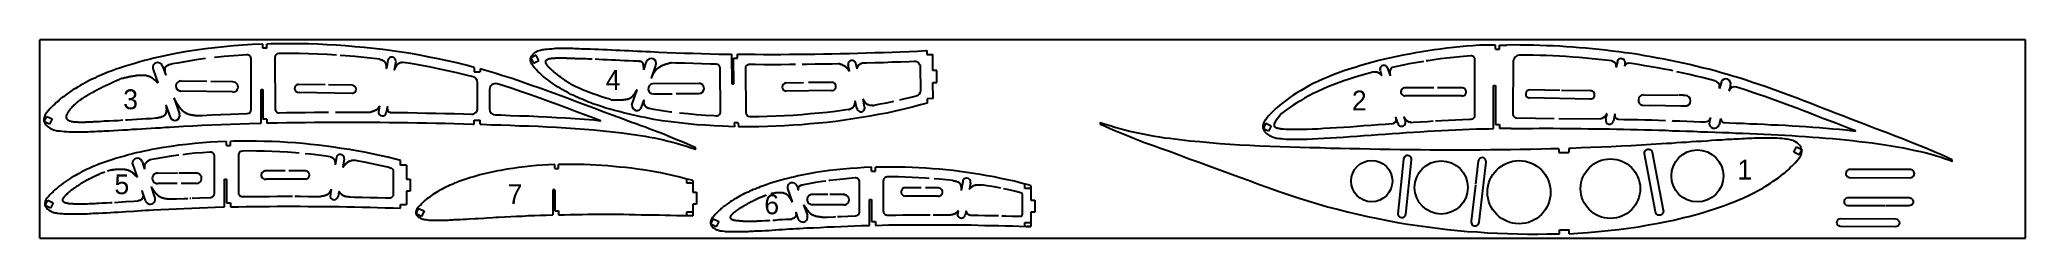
# Model space of a CAD drawing. Header units: millimetres. Extents: x 86 to 1086, y 46 to 146.
import ezdxf

# ---------------------------------------------------------------- set-up
doc = ezdxf.new("R2010")
doc.units = ezdxf.units.MM
doc.layers.add('7', color=7, linetype='Continuous')
doc.styles.add('样式_4', font='txt', dxfattribs={"height": 10})

msp = doc.modelspace()

# ---------------------------------------------------------------- texts
at = {"char_height": 10, "style": '样式_4'}
for s, width, insert, attachment_point, rotation in [('4', 9.634, (370.6, 121), 7, 0.6107), ('1', 21.143, (948, 75.9), 9, 0.399)]:
    msp.add_mtext_dynamic_manual_height_columns(s, width=width, gutter_width=50, heights=[0], dxfattribs=dict(at, insert=insert, attachment_point=attachment_point, rotation=rotation))
at = {"char_height": 10, "attachment_point": 1, "style": '样式_4'}
for s, width, insert in [('3', 14.123, (127.6, 121.3)), ('2', 8.923, (746.4, 120.7)), ('5', 14.324, (123.2, 78.5)), ('7', 13.934, (321.2, 73.5)), ('6', 16.062, (450.5, 68.4))]:
    msp.add_mtext_dynamic_manual_height_columns(s, width=width, gutter_width=50, heights=[0], dxfattribs=dict(at, insert=insert))

# ---------------------------------------------------------------- linework, layer by layer
for p, q in [((1085.6, 146.3), (85.6, 146.3)), ((85.6, 46.3), (85.6, 146.3)), ((198, 142.1), (198, 144.1)), ((200, 142.1), (198, 142.1)), ((200, 142.1), (200, 144.1)), ((818.8, 141.6), (818.8, 143.6)), ((818.8, 141.6), (820.8, 141.6)), ((820.8, 141.6), (820.8, 143.6)), ((820.8, 143.6), (824.5, 143.6)), ((1085.6, 46.3), (1085.6, 146.3)), ((304.4, 132.4), (304.4, 130.2)), ((304.4, 130.2), (307.4, 130.2)), ((307.4, 131.6), (307.4, 130.2)), ((431.5, 139.1), (434, 139.1)), ((434, 139.1), (434.1, 124.1)), ((435, 137.1), (437, 137.1)), ((435.1, 124.1), (435, 137.1)), ((437, 137.1), (437, 139.1)), ((535.4, 130.8), (535.3, 138.9)), ((537.4, 130.8), (535.4, 130.8)), ((537.4, 124.8), (537.4, 130.8)), ((197, 104.3), (197, 121.3)), ((197, 121.3), (198, 121.3)), ((198, 121.3), (198, 106.3)), ((434.1, 124.1), (435.1, 124.1)), ((535.5, 116.7), (535.4, 124.8)), ((535.4, 124.8), (537.4, 124.8)), ((817.8, 101.6), (817.8, 123.2)), ((817.8, 123.2), (818.8, 123.2)), ((818.8, 123.2), (818.8, 103.6)), ((200, 106.3), (198, 106.3)), ((200, 106.3), (200, 104.3)), ((304.4, 103.8), (304.4, 105.8)), ((304.4, 105.8), (307.4, 105.8)), ((307.4, 103.7), (307.4, 105.8)), ((437.3, 104.5), (435.3, 104.5)), ((435.3, 104.5), (435.4, 102.5)), ((437.3, 104.5), (437.4, 102.5)), ((703, 104.2), (701.7, 101.5)), ((815.4, 101.5), (817.8, 101.6)), ((818.8, 103.6), (820.8, 103.6)), ((820.8, 103.6), (820.8, 101.6)), ((826.7, 101.6), (820.8, 101.6)), ((179.6, 93.1), (179.6, 95.1)), ((181.6, 93.1), (181.6, 95.1)), ((850.6, 91.4), (850.6, 89.5)), ((855.6, 91.6), (855.6, 89.5)), ((344.9, 81.4), (344.9, 83.4)), ((346.9, 81.4), (346.9, 83.4)), ((504.4, 80.1), (504.4, 82.1)), ((506.4, 80.1), (506.4, 82.1)), ((850.6, 89.5), (855.6, 89.5)), ((178.6, 62.1), (178.6, 76.1)), ((178.6, 76.1), (179.6, 76.1)), ((179.6, 76.1), (179.6, 64.2)), ((344.9, 70.7), (343.9, 70.7)), ((343.9, 70.7), (343.9, 70.7)), ((343.9, 70.7), (343.9, 58.1)), ((344.9, 70.7), (344.9, 60.1)), ((344.9, 70.7), (344.9, 70.7)), ((181.6, 64.2), (181.6, 62.2)), ((346.9, 60.1), (346.9, 58.1)), ((503.4, 52.8), (503.4, 65.8)), ((503.4, 65.8), (504.4, 65.8)), ((504.4, 65.8), (504.4, 54.8)), ((506.4, 54.8), (506.4, 52.8)), ((850.9, 50.6), (855.9, 50.6)), ((850.9, 48.6), (850.9, 50.6)), ((855.9, 48.6), (855.9, 50.6)), ((85.6, 46.3), (1085.6, 46.3))]:
    msp.add_line(p, q)
at = {"color": 2}
for p, q in [((532.3, 140.9), (532.3, 138.9)), ((142.7, 131.3), (145.1, 124.6)), ((147.4, 133), (149, 128.5)), ((260.9, 136), (260.2, 131.8)), ((264.9, 135.4), (264.1, 130.9)), ((389.8, 131.1), (391.2, 135.3)), ((393.6, 126.9), (395.8, 133.4)), ((493.4, 130.3), (492.7, 133.7)), ((497.2, 131.7), (496.6, 134.5)), ((532.3, 138.9), (535.3, 138.9)), ((182.7, 120), (156.6, 120.4)), ((169.8, 125.3), (156.7, 125.5)), ((182.8, 125.1), (171.8, 125.3)), ((229.3, 123.6), (215.8, 123.8)), ((242.8, 123.4), (231, 123.6)), ((383.8, 113.5), (386.4, 121.1)), ((394.1, 124.2), (417.8, 124.4)), ((470.2, 124.6), (461.3, 124.5)), ((484.3, 120.7), (461.3, 120.4)), ((484.4, 124.8), (472.8, 124.7)), ((149.1, 113.3), (151.2, 107.3)), ((153.1, 117), (155.9, 109)), ((243, 119.3), (216.2, 119.7)), ((256.7, 112.9), (256.1, 110)), ((260.7, 112.6), (260.1, 109.7)), ((388.7, 112.4), (389.9, 116.1)), ((394.7, 119), (404, 119.1)), ((406.1, 119.2), (417.5, 119.3)), ((497.1, 111.7), (496.3, 115.6)), ((501, 112.4), (500.2, 116.4)), ((535.5, 116.7), (532.5, 116.6)), ((532.5, 116.6), (532.5, 114.4)), ((179.6, 93.1), (181.6, 93.1)), ((132.2, 83.8), (134.6, 77.1)), ((137.1, 84.9), (138.4, 81.2)), ((209.2, 80.2), (199, 80.2)), ((219.5, 80.2), (211.1, 80.2)), ((235, 87), (234.4, 83.3)), ((238.9, 86.4), (238.2, 82.1)), ((267.2, 83.2), (267.2, 85.5)), ((270.2, 83.2), (267.2, 83.2)), ((270.2, 83.2), (270.2, 76)), ((344.9, 81.4), (346.9, 81.4)), ((504.4, 80.1), (506.4, 80.1)), ((141.6, 72.2), (143.4, 67)), ((155, 79.1), (145, 79)), ((154.8, 73.9), (145, 73.9)), ((165.1, 79.1), (155.7, 79.1)), ((164.5, 73.9), (156.8, 73.9)), ((219.5, 76.1), (199.6, 76.1)), ((232.4, 71.1), (231.8, 67.3)), ((270.2, 70), (270.2, 63.4)), ((411.4, 74), (411.4, 76.2)), ((414.4, 74), (411.4, 74)), ((414.4, 75.4), (414.4, 69.5)), ((462.1, 71.4), (464.5, 64.7)), ((467, 72.5), (467.6, 70.7)), ((529.4, 71.7), (520.7, 71.7)), ((538, 71.7), (531.7, 71.7)), ((550.4, 74.7), (549.7, 70.3)), ((554.4, 74.2), (553.9, 71.1)), ((581.7, 71.4), (581.7, 73.6)), ((584.7, 71.4), (581.7, 71.4)), ((584.7, 72.8), (584.7, 65.5)), ((137.4, 69.1), (138.7, 65.4)), ((179.6, 64.2), (181.6, 64.2)), ((236.2, 69.8), (235.8, 67.3)), ((267.2, 61.5), (267.2, 63.4)), ((344.9, 60.1), (346.9, 60.1)), ((414.4, 63.5), (414.4, 57.6)), ((470.3, 63.2), (472.2, 57.8)), ((490.5, 63.2), (474.5, 63.2)), ((482.4, 68.3), (474.6, 68.3)), ((491.1, 68.3), (483.5, 68.3)), ((538.1, 67.6), (521.3, 67.6)), ((548.1, 60.1), (547.7, 58.1)), ((552.1, 60.1), (551.7, 58)), ((411.4, 57.6), (411.4, 59.6)), ((411.4, 59.6), (414.4, 59.6)), ((414.4, 57.6), (412.4, 57.6)), ((466.3, 59.5), (467.4, 56.2)), ((504.4, 54.8), (506.4, 54.8)), ((581.7, 52.2), (581.7, 54.2)), ((581.7, 54.2), (584.7, 54.2)), ((584.7, 52.2), (582.7, 52.2)), ((584.7, 59.5), (584.7, 52.2))]:
    msp.add_line(p, q, dxfattribs=at)
at = {"color": 0}
for p, q in [((335.6, 138.5), (332.9, 137.2)), ((332.9, 137.2), (334.2, 134.5)), ((334.2, 134.5), (336.9, 135.8)), ((336.9, 135.8), (335.6, 138.5)), ((760.6, 130.9), (761.4, 128.3)), ((764.4, 131.9), (765.6, 128.2)), ((880.1, 135.2), (879.5, 132.4)), ((884, 134.4), (883.7, 133.1)), ((787.7, 122.1), (773.3, 122.1)), ((802.1, 122.1), (789.6, 122.1)), ((851.2, 120.8), (836, 121.1)), ((866.4, 120.5), (852, 120.8)), ((801.8, 118), (773.1, 118)), ((866.3, 116.4), (835.9, 117)), ((87.8, 105), (89.1, 107.7)), ((90.5, 103.7), (87.8, 105)), ((89.1, 107.7), (91.8, 106.4)), ((91.8, 106.4), (90.5, 103.7)), ((704.4, 100.2), (701.7, 101.5)), ((703, 104.2), (705.7, 102.9)), ((705.7, 102.9), (704.4, 100.2)), ((768.4, 107.3), (769.4, 104.2)), ((772.6, 107.4), (773.3, 105.4)), ((874.8, 109), (874.2, 106.2)), ((878.8, 108.9), (878.1, 105.3)), ((88.3, 62.8), (89.6, 65.5)), ((91, 61.5), (88.3, 62.8)), ((89.6, 65.5), (92.3, 64.2)), ((92.3, 64.2), (91, 61.5)), ((275.1, 58.6), (276.4, 61.3)), ((276.4, 61.3), (279.1, 60.1)), ((279.1, 60.1), (277.8, 57.3)), ((277.8, 57.3), (275.1, 58.6)), ((423.5, 53.4), (424.8, 56.1)), ((426.2, 52.1), (423.5, 53.4)), ((424.8, 56.1), (427.5, 54.8)), ((427.5, 54.8), (426.2, 52.1))]:
    msp.add_line(p, q, dxfattribs=at)
at = {"color": 7}
for p, q in [((932.5, 125.2), (931.5, 121.8)), ((937.1, 123.3), (936.3, 120.4)), ((892.7, 113.3), (896.4, 113.2)), ((913.2, 118.3), (911, 118.3)), ((914.4, 112.9), (912, 112.9)), ((926.5, 104.9), (927.2, 107.1)), ((931.7, 104.7), (932.3, 106.7)), ((270.2, 76), (272.2, 76)), ((272.2, 70), (270.2, 70)), ((272.2, 76), (272.2, 70)), ((267.2, 63.4), (270.2, 63.4)), ((414.4, 69.5), (416.4, 69.5)), ((416.4, 63.5), (414.4, 63.5)), ((416.4, 69.5), (416.4, 63.5)), ((584.7, 65.5), (586.7, 65.5)), ((586.7, 65.5), (586.7, 59.5)), ((586.7, 59.5), (584.7, 59.5))]:
    msp.add_line(p, q, dxfattribs=at)
at = {"color": 3}
for p, q in [((969, 89.7), (970.3, 92.4)), ((970.3, 92.4), (973, 91.1)), ((973, 91.2), (971.7, 88.4)), ((971.7, 88.4), (969, 89.7))]:
    msp.add_line(p, q, dxfattribs=at)
for points in [[(893.8, 88.8, -1), (897.7, 89.6), (903.2, 60.5, -1.10348), (899.3, 59.7), (893.8, 88.9)], [(772.4, 86.2), (769.5, 58.7, 0.90136), (773.5, 58.3), (776.4, 85.8, 1), (772.4, 86.2)], [(808.6, 73), (806.5, 55, 1.10348), (810.5, 54.5), (814, 84.7)], [(814, 84.7, 1), (810, 85.2), (808.6, 73.5)], [(1027.6, 76.8, 1), (1027.7, 80.9), (997.5, 81, 1.10348), (997.4, 76.9), (1027.7, 76.8)], [(1014.9, 62.7), (996.7, 62.7, -1.10348), (996.7, 66.8), (1027.1, 66.8)], [(1027, 66.8, -1), (1027.1, 62.7), (1015.4, 62.7)], [(1020.1, 52.1), (992.4, 52.3, -0.90136), (992.5, 56.3), (1020.2, 56.1, -1), (1020.1, 52.1)]]:
    msp.add_lwpolyline(points, format="xyb", dxfattribs=at)
at = {"color": 2}
for points in [[(151.6, 133.9, 0), (151.6, 133.9, 0), (151.6, 133.9, 0), (151.5, 133.9, 0), (151.5, 133.9, 0), (151.4, 133.8, 0), (151.4, 133.8, 0), (151.4, 133.8, 0), (151.3, 133.8, 0), (151.3, 133.8, 0), (151.3, 133.8, 0), (151.2, 133.8, 0), (151.2, 133.8, 0), (151.2, 133.8, 0), (151.1, 133.8, 0), (151.1, 133.8, 0), (151, 133.7, 0), (151, 133.7, 0), (151, 133.7, 0), (150.9, 133.7, 0), (150.9, 133.7, 0), (150.9, 133.7, 0), (150.8, 133.7, 0), (150.8, 133.7, 0), (150.8, 133.7, 0), (150.7, 133.7, 0), (150.7, 133.6, 0), (150.7, 133.6, 0), (150.6, 133.6, 0), (150.6, 133.6, 0), (150.6, 133.6, 0), (150.5, 133.6, 0), (150.5, 133.6, 0), (150.4, 133.6, 0), (150.4, 133.5, 0), (150.4, 133.5, 0), (150.3, 133.5, 0), (150.3, 133.5, 0), (150.3, 133.5, 0), (150.2, 133.5, 0), (150.2, 133.5, 0), (150.2, 133.4, 0), (150.1, 133.4, 0), (150.1, 133.4, 0), (150.1, 133.4, 0), (150, 133.4, 0), (150, 133.4, 0), (150, 133.4, 0), (149.9, 133.3, 0), (149.9, 133.3, 0), (149.9, 133.3, 0), (149.8, 133.3, 0), (149.8, 133.3, 0), (149.8, 133.2, 0), (149.7, 133.2, 0), (149.7, 133.2, 0), (149.7, 133.2, 0), (149.6, 133.2, 0), (149.6, 133.1, 0), (149.6, 133.1, 0), (149.5, 133.1, 0), (149.5, 133.1, 0), (149.5, 133.1, 0), (149.4, 133, 0), (149.4, 133, 0), (149.4, 133, 0), (149.3, 133, 0), (149.3, 132.9, 0), (149.3, 132.9, 0), (149.3, 132.9, 0), (149.2, 132.9, 0), (149.2, 132.9, 0), (149.2, 132.8, 0), (149.1, 132.8, 0), (149.1, 132.8, 0), (149.1, 132.8, 0), (149.1, 132.7, 0), (149, 132.7, 0), (149, 132.7, 0), (149, 132.6, 0), (149, 132.6, 0), (148.9, 132.6, 0), (148.9, 132.6, 0), (148.9, 132.5, 0), (148.9, 132.5, 0), (148.9, 132.5, 0), (148.8, 132.5, 0), (148.8, 132.4, 0), (148.8, 132.4, 0), (148.8, 132.4, 0), (148.8, 132.3, 0), (148.7, 132.3, 0), (148.7, 132.3, 0), (148.7, 132.2, 0), (148.7, 132.2, 0), (148.7, 132.2, 0), (148.7, 132.2, 0), (148.7, 132.1, 0), (148.6, 132.1, 0), (148.6, 132.1, 0), (148.6, 132, 0), (148.6, 132, 0), (148.6, 132, 0), (148.6, 131.9, 0), (148.6, 131.9, 0), (148.6, 131.9, 0), (148.6, 131.8, 0), (148.5, 131.8, 0), (148.5, 131.8, 0), (148.5, 131.7, 0), (148.5, 131.7, 0), (148.5, 131.7, 0), (148.5, 131.6, 0), (148.5, 131.6, 0), (148.5, 131.6, 0), (148.5, 131.5, 0), (148.5, 131.5, 0), (148.5, 131.5, 0), (148.5, 131.4, 0), (148.5, 131.4, 0), (148.5, 131.4, 0), (148.5, 131.3, 0), (148.5, 131.3, 0), (148.5, 131.2, 0), (148.5, 131.2, 0), (148.5, 131.2, 0), (148.5, 131.1, 0), (148.5, 131.1, 0), (148.5, 131.1, 0), (148.5, 131, 0), (148.5, 131, 0), (148.5, 130.9, 0), (148.5, 130.9, 0), (148.5, 130.9, 0), (148.5, 130.8, 0), (148.5, 130.8, 0), (148.5, 130.8, 0), (148.5, 130.7, 0), (148.5, 130.7, 0), (148.5, 130.6, 0), (148.5, 130.6, 0), (148.5, 130.6, 0), (148.5, 130.5, 0), (148.5, 130.5, 0), (148.5, 130.4, 0), (148.5, 130.4, 0), (148.5, 130.4, 0), (148.6, 130.3, 0), (148.6, 130.3, 0), (148.6, 130.3, 0), (148.6, 130.2, 0), (148.6, 130.2, 0), (148.6, 130.1, 0), (148.6, 130.1, 0), (148.6, 130.1, 0), (148.6, 130, 0), (148.6, 130, 0), (148.6, 129.9, 0), (148.6, 129.9, 0), (148.7, 129.8, 0), (148.7, 129.8, 0), (148.7, 129.8, 0), (148.7, 129.7, 0), (148.7, 129.7, 0), (148.7, 129.6, 0), (148.7, 129.6, 0), (148.7, 129.6, 0), (148.7, 129.5, 0), (148.7, 129.5, 0), (148.8, 129.4, 0), (148.8, 129.4, 0), (148.8, 129.4, 0), (148.8, 129.3, 0), (148.8, 129.3, 0), (148.8, 129.2, 0), (148.8, 129.2, 0), (148.8, 129.2, 0), (148.8, 129.1, 0), (148.9, 129.1, 0), (148.9, 129, 0), (148.9, 129, 0), (148.9, 128.9, 0), (148.9, 128.9, 0), (148.9, 128.9, 0), (148.9, 128.8, 0), (148.9, 128.8, 0), (149, 128.7, 0), (149, 128.7, 0), (149, 128.6, 0), (149, 128.6, 0), (149, 128.6, 0), (149, 128.5, 0)], [(256.7, 136.5, 0), (256.8, 136.5, 0), (256.8, 136.5, 0), (256.9, 136.4, 0), (256.9, 136.4, 0), (257, 136.4, 0), (257, 136.4, 0), (257, 136.4, 0), (257.1, 136.4, 0), (257.1, 136.4, 0), (257.2, 136.4, 0), (257.2, 136.3, 0), (257.2, 136.3, 0), (257.3, 136.3, 0), (257.3, 136.3, 0), (257.4, 136.3, 0), (257.4, 136.3, 0), (257.4, 136.3, 0), (257.5, 136.2, 0), (257.5, 136.2, 0), (257.6, 136.2, 0), (257.6, 136.2, 0), (257.6, 136.2, 0), (257.7, 136.2, 0), (257.7, 136.2, 0), (257.8, 136.1, 0), (257.8, 136.1, 0), (257.8, 136.1, 0), (257.9, 136.1, 0), (257.9, 136.1, 0), (258, 136.1, 0), (258, 136, 0), (258, 136, 0), (258.1, 136, 0), (258.1, 136, 0), (258.1, 136, 0), (258.2, 136, 0), (258.2, 135.9, 0), (258.3, 135.9, 0), (258.3, 135.9, 0), (258.3, 135.9, 0), (258.4, 135.9, 0), (258.4, 135.9, 0), (258.4, 135.8, 0), (258.5, 135.8, 0), (258.5, 135.8, 0), (258.5, 135.8, 0), (258.6, 135.8, 0), (258.6, 135.7, 0), (258.6, 135.7, 0), (258.7, 135.7, 0), (258.7, 135.7, 0), (258.7, 135.7, 0), (258.8, 135.6, 0), (258.8, 135.6, 0), (258.8, 135.6, 0), (258.9, 135.6, 0), (258.9, 135.5, 0), (258.9, 135.5, 0), (259, 135.5, 0), (259, 135.5, 0), (259, 135.4, 0), (259, 135.4, 0), (259.1, 135.4, 0), (259.1, 135.4, 0), (259.1, 135.3, 0), (259.1, 135.3, 0), (259.2, 135.3, 0), (259.2, 135.3, 0), (259.2, 135.2, 0), (259.2, 135.2, 0), (259.3, 135.2, 0), (259.3, 135.2, 0), (259.3, 135.1, 0), (259.3, 135.1, 0), (259.4, 135.1, 0), (259.4, 135, 0), (259.4, 135, 0), (259.4, 135, 0), (259.4, 135, 0), (259.5, 134.9, 0), (259.5, 134.9, 0), (259.5, 134.9, 0), (259.5, 134.8, 0), (259.5, 134.8, 0), (259.6, 134.8, 0), (259.6, 134.7, 0), (259.6, 134.7, 0), (259.6, 134.7, 0), (259.6, 134.6, 0), (259.6, 134.6, 0), (259.7, 134.6, 0), (259.7, 134.5, 0), (259.7, 134.5, 0), (259.7, 134.5, 0), (259.7, 134.4, 0), (259.7, 134.4, 0), (259.8, 134.3, 0), (259.8, 134.3, 0), (259.8, 134.3, 0), (259.8, 134.2, 0), (259.8, 134.2, 0), (259.8, 134.2, 0), (259.8, 134.1, 0), (259.8, 134.1, 0), (259.8, 134.1, 0), (259.9, 134, 0), (259.9, 134, 0), (259.9, 133.9, 0), (259.9, 133.9, 0), (259.9, 133.9, 0), (259.9, 133.8, 0), (259.9, 133.8, 0), (259.9, 133.7, 0), (259.9, 133.7, 0), (259.9, 133.7, 0), (260, 133.6, 0), (260, 133.6, 0), (260, 133.5, 0), (260, 133.5, 0), (260, 133.5, 0), (260, 133.4, 0), (260, 133.4, 0), (260, 133.3, 0), (260, 133.3, 0), (260, 133.2, 0), (260, 133.2, 0), (260, 133.2, 0), (260, 133.1, 0), (260, 133.1, 0), (260, 133, 0), (260.1, 133, 0), (260.1, 132.9, 0), (260.1, 132.9, 0), (260.1, 132.9, 0), (260.1, 132.8, 0), (260.1, 132.8, 0), (260.1, 132.7, 0), (260.1, 132.7, 0), (260.1, 132.6, 0), (260.1, 132.6, 0), (260.1, 132.6, 0), (260.1, 132.5, 0), (260.1, 132.5, 0), (260.1, 132.4, 0), (260.1, 132.4, 0), (260.1, 132.3, 0), (260.1, 132.3, 0), (260.1, 132.2, 0), (260.1, 132.2, 0), (260.1, 132.2, 0), (260.1, 132.1, 0), (260.1, 132.1, 0), (260.1, 132, 0), (260.1, 132, 0), (260.1, 131.9, 0), (260.2, 131.9, 0), (260.2, 131.8, 0), (260.2, 131.8, 0), (260.2, 131.8, 0)], [(268.5, 134.9, 0), (268.4, 134.9, 0), (268.4, 134.9, 0), (268.3, 134.9, 0), (268.3, 134.9, 0), (268.3, 134.9, 0), (268.2, 134.9, 0), (268.2, 134.9, 0), (268.1, 134.8, 0), (268.1, 134.8, 0), (268.1, 134.8, 0), (268, 134.8, 0), (268, 134.8, 0), (267.9, 134.8, 0), (267.9, 134.8, 0), (267.9, 134.8, 0), (267.8, 134.8, 0), (267.8, 134.8, 0), (267.7, 134.8, 0), (267.7, 134.8, 0), (267.7, 134.8, 0), (267.6, 134.8, 0), (267.6, 134.7, 0), (267.5, 134.7, 0), (267.5, 134.7, 0), (267.5, 134.7, 0), (267.4, 134.7, 0), (267.4, 134.7, 0), (267.3, 134.7, 0), (267.3, 134.7, 0), (267.3, 134.7, 0), (267.2, 134.7, 0), (267.2, 134.7, 0), (267.1, 134.6, 0), (267.1, 134.6, 0), (267.1, 134.6, 0), (267, 134.6, 0), (267, 134.6, 0), (267, 134.6, 0), (266.9, 134.6, 0), (266.9, 134.6, 0), (266.9, 134.6, 0), (266.8, 134.5, 0), (266.8, 134.5, 0), (266.7, 134.5, 0), (266.7, 134.5, 0), (266.7, 134.5, 0), (266.6, 134.5, 0), (266.6, 134.5, 0), (266.6, 134.4, 0), (266.5, 134.4, 0), (266.5, 134.4, 0), (266.5, 134.4, 0), (266.4, 134.4, 0), (266.4, 134.4, 0), (266.4, 134.3, 0), (266.3, 134.3, 0), (266.3, 134.3, 0), (266.3, 134.3, 0), (266.2, 134.3, 0), (266.2, 134.2, 0), (266.2, 134.2, 0), (266.1, 134.2, 0), (266.1, 134.2, 0), (266.1, 134.2, 0), (266.1, 134.1, 0), (266, 134.1, 0), (266, 134.1, 0), (266, 134.1, 0), (265.9, 134.1, 0), (265.9, 134, 0), (265.9, 134, 0), (265.9, 134, 0), (265.8, 134, 0), (265.8, 133.9, 0), (265.8, 133.9, 0), (265.7, 133.9, 0), (265.7, 133.9, 0), (265.7, 133.8, 0), (265.7, 133.8, 0), (265.6, 133.8, 0), (265.6, 133.7, 0), (265.6, 133.7, 0), (265.6, 133.7, 0), (265.5, 133.7, 0), (265.5, 133.6, 0), (265.5, 133.6, 0), (265.5, 133.6, 0), (265.4, 133.5, 0), (265.4, 133.5, 0), (265.4, 133.5, 0), (265.4, 133.5, 0), (265.3, 133.4, 0), (265.3, 133.4, 0), (265.3, 133.4, 0), (265.3, 133.3, 0), (265.2, 133.3, 0), (265.2, 133.3, 0), (265.2, 133.2, 0), (265.2, 133.2, 0), (265.2, 133.2, 0), (265.1, 133.1, 0), (265.1, 133.1, 0), (265.1, 133.1, 0), (265.1, 133, 0), (265.1, 133, 0), (265, 133, 0), (265, 132.9, 0), (265, 132.9, 0), (265, 132.9, 0), (264.9, 132.8, 0), (264.9, 132.8, 0), (264.9, 132.8, 0), (264.9, 132.7, 0), (264.9, 132.7, 0), (264.8, 132.6, 0), (264.8, 132.6, 0), (264.8, 132.6, 0), (264.8, 132.5, 0), (264.8, 132.5, 0), (264.7, 132.5, 0), (264.7, 132.4, 0), (264.7, 132.4, 0), (264.7, 132.4, 0), (264.7, 132.3, 0), (264.7, 132.3, 0), (264.6, 132.2, 0), (264.6, 132.2, 0), (264.6, 132.2, 0), (264.6, 132.1, 0), (264.6, 132.1, 0), (264.5, 132, 0), (264.5, 132, 0), (264.5, 132, 0), (264.5, 131.9, 0), (264.5, 131.9, 0), (264.5, 131.9, 0), (264.4, 131.8, 0), (264.4, 131.8, 0), (264.4, 131.7, 0), (264.4, 131.7, 0), (264.4, 131.7, 0), (264.4, 131.6, 0), (264.3, 131.6, 0), (264.3, 131.5, 0), (264.3, 131.5, 0), (264.3, 131.5, 0), (264.3, 131.4, 0), (264.2, 131.4, 0), (264.2, 131.3, 0), (264.2, 131.3, 0), (264.2, 131.3, 0), (264.2, 131.2, 0), (264.2, 131.2, 0), (264.1, 131.1, 0), (264.1, 131.1, 0), (264.1, 131.1, 0), (264.1, 131, 0), (264.1, 131, 0), (264.1, 130.9, 0)], [(389.8, 131.1, 0), (389.8, 131.2, 0), (389.8, 131.2, 0), (389.8, 131.2, 0), (389.8, 131.3, 0), (389.8, 131.3, 0), (389.8, 131.3, 0), (389.8, 131.3, 0), (389.8, 131.4, 0), (389.8, 131.4, 0), (389.8, 131.4, 0), (389.8, 131.5, 0), (389.8, 131.5, 0), (389.8, 131.5, 0), (389.8, 131.5, 0), (389.8, 131.6, 0), (389.8, 131.6, 0), (389.8, 131.6, 0), (389.8, 131.7, 0), (389.8, 131.7, 0), (389.8, 131.7, 0), (389.8, 131.8, 0), (389.8, 131.8, 0), (389.8, 131.8, 0), (389.8, 131.8, 0), (389.8, 131.9, 0), (389.8, 131.9, 0), (389.8, 131.9, 0), (389.8, 132, 0), (389.8, 132, 0), (389.8, 132, 0), (389.8, 132.1, 0), (389.8, 132.1, 0), (389.8, 132.1, 0), (389.8, 132.1, 0), (389.8, 132.2, 0), (389.8, 132.2, 0), (389.8, 132.2, 0), (389.8, 132.3, 0), (389.8, 132.3, 0), (389.8, 132.3, 0), (389.8, 132.4, 0), (389.8, 132.4, 0), (389.8, 132.4, 0), (389.8, 132.4, 0), (389.8, 132.5, 0), (389.8, 132.5, 0), (389.7, 132.5, 0), (389.7, 132.6, 0), (389.7, 132.6, 0), (389.7, 132.6, 0), (389.7, 132.7, 0), (389.7, 132.7, 0), (389.7, 132.7, 0), (389.7, 132.8, 0), (389.7, 132.8, 0), (389.7, 132.8, 0), (389.7, 132.9, 0), (389.7, 132.9, 0), (389.7, 132.9, 0), (389.7, 132.9, 0), (389.7, 133, 0), (389.7, 133, 0), (389.7, 133, 0), (389.7, 133.1, 0), (389.7, 133.1, 0), (389.7, 133.1, 0), (389.7, 133.2, 0), (389.7, 133.2, 0), (389.7, 133.2, 0), (389.7, 133.3, 0), (389.7, 133.3, 0), (389.7, 133.3, 0), (389.7, 133.4, 0), (389.7, 133.4, 0), (389.7, 133.4, 0), (389.7, 133.5, 0), (389.7, 133.5, 0), (389.6, 133.5, 0), (389.6, 133.6, 0), (389.6, 133.6, 0), (389.6, 133.6, 0), (389.6, 133.6, 0), (389.6, 133.7, 0), (389.6, 133.7, 0), (389.6, 133.7, 0), (389.6, 133.8, 0), (389.6, 133.8, 0), (389.6, 133.8, 0), (389.6, 133.9, 0), (389.6, 133.9, 0), (389.5, 133.9, 0), (389.5, 134, 0), (389.5, 134, 0), (389.5, 134, 0), (389.5, 134, 0), (389.5, 134.1, 0), (389.5, 134.1, 0), (389.5, 134.1, 0), (389.5, 134.2, 0), (389.5, 134.2, 0), (389.4, 134.2, 0), (389.4, 134.3, 0), (389.4, 134.3, 0), (389.4, 134.3, 0), (389.4, 134.3, 0), (389.4, 134.4, 0), (389.4, 134.4, 0), (389.4, 134.4, 0), (389.4, 134.4, 0), (389.3, 134.5, 0), (389.3, 134.5, 0), (389.3, 134.5, 0), (389.3, 134.5, 0), (389.3, 134.6, 0), (389.3, 134.6, 0), (389.2, 134.6, 0), (389.2, 134.6, 0), (389.2, 134.7, 0), (389.2, 134.7, 0), (389.2, 134.7, 0), (389.2, 134.7, 0), (389.1, 134.8, 0), (389.1, 134.8, 0), (389.1, 134.8, 0), (389.1, 134.8, 0), (389.1, 134.8, 0), (389, 134.9, 0), (389, 134.9, 0), (389, 134.9, 0), (389, 134.9, 0), (389, 134.9, 0), (388.9, 135, 0), (388.9, 135, 0), (388.9, 135, 0), (388.9, 135, 0), (388.8, 135, 0), (388.8, 135, 0), (388.8, 135.1, 0), (388.8, 135.1, 0), (388.8, 135.1, 0), (388.7, 135.1, 0), (388.7, 135.1, 0), (388.7, 135.1, 0), (388.7, 135.1, 0), (388.6, 135.2, 0), (388.6, 135.2, 0), (388.6, 135.2, 0), (388.5, 135.2, 0), (388.5, 135.2, 0), (388.5, 135.2, 0), (388.5, 135.2, 0), (388.4, 135.2, 0), (388.4, 135.2, 0), (388.4, 135.3, 0), (388.4, 135.3, 0), (388.3, 135.3, 0), (388.3, 135.3, 0), (388.3, 135.3, 0), (388.2, 135.3, 0), (388.2, 135.3, 0), (388.2, 135.3, 0), (388.1, 135.3, 0), (388.1, 135.3, 0), (388.1, 135.4, 0), (388.1, 135.4, 0), (388, 135.4, 0), (388, 135.4, 0), (388, 135.4, 0), (387.9, 135.4, 0), (387.9, 135.4, 0), (387.9, 135.4, 0), (387.8, 135.4, 0), (387.8, 135.4, 0), (387.8, 135.4, 0), (387.7, 135.4, 0), (387.7, 135.4, 0), (387.7, 135.4, 0), (387.7, 135.5, 0), (387.6, 135.5, 0), (387.6, 135.5, 0), (387.6, 135.5, 0), (387.5, 135.5, 0), (387.5, 135.5, 0), (387.4, 135.5, 0), (387.4, 135.5, 0), (387.4, 135.5, 0), (387.4, 135.5, 0), (387.3, 135.5, 0), (387.3, 135.5, 0), (387.3, 135.5, 0), (387.2, 135.5, 0)], [(393.6, 126.9, 0), (393.6, 127, 0), (393.7, 127, 0), (393.7, 127.1, 0), (393.7, 127.2, 0), (393.7, 127.2, 0), (393.8, 127.3, 0), (393.8, 127.4, 0), (393.8, 127.4, 0), (393.9, 127.5, 0), (393.9, 127.6, 0), (393.9, 127.6, 0), (393.9, 127.7, 0), (394, 127.8, 0), (394, 127.8, 0), (394, 127.9, 0), (394.1, 128, 0), (394.1, 128, 0), (394.1, 128.1, 0), (394.1, 128.2, 0), (394.2, 128.2, 0), (394.2, 128.3, 0), (394.2, 128.4, 0), (394.3, 128.4, 0), (394.3, 128.5, 0), (394.3, 128.6, 0), (394.4, 128.6, 0), (394.4, 128.7, 0), (394.4, 128.8, 0), (394.5, 128.8, 0), (394.5, 128.9, 0), (394.5, 128.9, 0), (394.5, 129, 0), (394.6, 129.1, 0), (394.6, 129.1, 0), (394.7, 129.2, 0), (394.7, 129.3, 0), (394.7, 129.3, 0), (394.8, 129.4, 0), (394.8, 129.5, 0), (394.8, 129.5, 0), (394.9, 129.6, 0), (394.9, 129.6, 0), (394.9, 129.7, 0), (395, 129.8, 0), (395, 129.8, 0), (395, 129.9, 0), (395.1, 129.9, 0), (395.1, 130, 0), (395.2, 130.1, 0), (395.2, 130.1, 0), (395.2, 130.2, 0), (395.3, 130.2, 0), (395.3, 130.3, 0), (395.4, 130.4, 0), (395.4, 130.4, 0), (395.4, 130.5, 0), (395.5, 130.5, 0), (395.5, 130.6, 0), (395.6, 130.6, 0), (395.6, 130.7, 0), (395.7, 130.7, 0), (395.7, 130.8, 0), (395.7, 130.9, 0), (395.8, 130.9, 0), (395.8, 131, 0), (395.9, 131, 0), (395.9, 131.1, 0), (396, 131.1, 0), (396, 131.2, 0), (396.1, 131.2, 0), (396.1, 131.3, 0), (396.2, 131.3, 0), (396.2, 131.4, 0), (396.3, 131.4, 0), (396.3, 131.5, 0), (396.4, 131.5, 0), (396.4, 131.6, 0), (396.5, 131.6, 0), (396.5, 131.7, 0), (396.6, 131.7, 0), (396.7, 131.8, 0), (396.7, 131.8, 0), (396.8, 131.9, 0), (396.8, 131.9, 0), (396.9, 132, 0), (396.9, 132, 0), (397, 132, 0), (397, 132.1, 0), (397.1, 132.1, 0), (397.2, 132.2, 0), (397.2, 132.2, 0), (397.3, 132.3, 0), (397.3, 132.3, 0), (397.4, 132.3, 0), (397.4, 132.4, 0), (397.5, 132.4, 0), (397.6, 132.5, 0), (397.6, 132.5, 0), (397.7, 132.6, 0), (397.7, 132.6, 0), (397.8, 132.6, 0), (397.9, 132.7, 0), (397.9, 132.7, 0), (398, 132.7, 0), (398, 132.8, 0), (398.1, 132.8, 0), (398.2, 132.9, 0), (398.2, 132.9, 0), (398.3, 132.9, 0), (398.4, 133, 0), (398.4, 133, 0), (398.5, 133, 0), (398.5, 133.1, 0), (398.6, 133.1, 0), (398.7, 133.1, 0), (398.7, 133.2, 0), (398.8, 133.2, 0), (398.9, 133.2, 0), (398.9, 133.3, 0), (399, 133.3, 0), (399.1, 133.3, 0), (399.1, 133.4, 0), (399.2, 133.4, 0), (399.3, 133.4, 0), (399.3, 133.4, 0), (399.4, 133.5, 0), (399.5, 133.5, 0), (399.5, 133.5, 0), (399.6, 133.6, 0), (399.7, 133.6, 0), (399.7, 133.6, 0), (399.8, 133.6, 0), (399.9, 133.7, 0), (399.9, 133.7, 0), (400, 133.7, 0), (400, 133.7, 0), (400.1, 133.8, 0), (400.2, 133.8, 0), (400.2, 133.8, 0), (400.3, 133.8, 0), (400.4, 133.9, 0), (400.4, 133.9, 0), (400.5, 133.9, 0), (400.6, 133.9, 0), (400.6, 134, 0), (400.7, 134, 0), (400.8, 134, 0), (400.9, 134, 0), (400.9, 134, 0), (401, 134.1, 0), (401.1, 134.1, 0), (401.1, 134.1, 0), (401.2, 134.1, 0), (401.3, 134.2, 0), (401.3, 134.2, 0), (401.4, 134.2, 0), (401.5, 134.2, 0), (401.5, 134.2, 0), (401.6, 134.3, 0), (401.7, 134.3, 0), (401.7, 134.3, 0), (401.8, 134.3, 0), (401.9, 134.3, 0), (402, 134.3, 0), (402, 134.4, 0), (402.1, 134.4, 0), (402.2, 134.4, 0), (402.2, 134.4, 0), (402.3, 134.4, 0), (402.4, 134.5, 0), (402.4, 134.5, 0), (402.5, 134.5, 0), (402.6, 134.5, 0), (402.7, 134.5, 0), (402.7, 134.6, 0), (402.8, 134.6, 0), (402.9, 134.6, 0), (402.9, 134.6, 0), (403, 134.6, 0), (403.1, 134.6, 0), (403.1, 134.7, 0), (403.2, 134.7, 0), (403.3, 134.7, 0), (403.3, 134.7, 0), (403.4, 134.7, 0), (403.5, 134.7, 0), (403.6, 134.8, 0), (403.6, 134.8, 0), (403.7, 134.8, 0), (403.8, 134.8, 0), (403.8, 134.8, 0)], [(493.4, 130.3, 0), (493.4, 130.3, 0), (493.3, 130.4, 0), (493.3, 130.4, 0), (493.3, 130.5, 0), (493.3, 130.5, 0), (493.2, 130.5, 0), (493.2, 130.6, 0), (493.2, 130.6, 0), (493.2, 130.6, 0), (493.1, 130.7, 0), (493.1, 130.7, 0), (493.1, 130.8, 0), (493.1, 130.8, 0), (493, 130.8, 0), (493, 130.9, 0), (493, 130.9, 0), (493, 130.9, 0), (492.9, 131, 0), (492.9, 131, 0), (492.9, 131, 0), (492.9, 131.1, 0), (492.8, 131.1, 0), (492.8, 131.2, 0), (492.8, 131.2, 0), (492.8, 131.2, 0), (492.7, 131.3, 0), (492.7, 131.3, 0), (492.7, 131.3, 0), (492.7, 131.4, 0), (492.6, 131.4, 0), (492.6, 131.4, 0), (492.6, 131.5, 0), (492.5, 131.5, 0), (492.5, 131.5, 0), (492.5, 131.6, 0), (492.5, 131.6, 0), (492.4, 131.6, 0), (492.4, 131.7, 0), (492.4, 131.7, 0), (492.4, 131.7, 0), (492.3, 131.8, 0), (492.3, 131.8, 0), (492.3, 131.8, 0), (492.2, 131.9, 0), (492.2, 131.9, 0), (492.2, 131.9, 0), (492.2, 132, 0), (492.1, 132, 0), (492.1, 132, 0), (492.1, 132.1, 0), (492, 132.1, 0), (492, 132.1, 0), (492, 132.2, 0), (491.9, 132.2, 0), (491.9, 132.2, 0), (491.9, 132.3, 0), (491.8, 132.3, 0), (491.8, 132.3, 0), (491.8, 132.3, 0), (491.7, 132.4, 0), (491.7, 132.4, 0), (491.7, 132.4, 0), (491.6, 132.5, 0), (491.6, 132.5, 0), (491.6, 132.5, 0), (491.5, 132.5, 0), (491.5, 132.6, 0), (491.5, 132.6, 0), (491.4, 132.6, 0), (491.4, 132.6, 0), (491.4, 132.7, 0), (491.3, 132.7, 0), (491.3, 132.7, 0), (491.3, 132.8, 0), (491.2, 132.8, 0), (491.2, 132.8, 0), (491.2, 132.8, 0), (491.1, 132.8, 0), (491.1, 132.9, 0), (491.1, 132.9, 0), (491, 132.9, 0), (491, 132.9, 0), (490.9, 133, 0), (490.9, 133, 0), (490.9, 133, 0), (490.8, 133, 0), (490.8, 133.1, 0), (490.8, 133.1, 0), (490.7, 133.1, 0), (490.7, 133.1, 0), (490.6, 133.1, 0), (490.6, 133.2, 0), (490.6, 133.2, 0), (490.5, 133.2, 0), (490.5, 133.2, 0), (490.4, 133.2, 0), (490.4, 133.3, 0), (490.4, 133.3, 0), (490.3, 133.3, 0), (490.3, 133.3, 0), (490.3, 133.3, 0), (490.2, 133.4, 0), (490.2, 133.4, 0), (490.1, 133.4, 0), (490.1, 133.4, 0), (490.1, 133.4, 0), (490, 133.5, 0), (490, 133.5, 0), (489.9, 133.5, 0), (489.9, 133.5, 0), (489.9, 133.5, 0), (489.8, 133.6, 0), (489.8, 133.6, 0), (489.7, 133.6, 0), (489.7, 133.6, 0), (489.6, 133.6, 0), (489.6, 133.6, 0), (489.6, 133.7, 0), (489.5, 133.7, 0), (489.5, 133.7, 0), (489.4, 133.7, 0), (489.4, 133.7, 0), (489.4, 133.7, 0), (489.3, 133.8, 0), (489.3, 133.8, 0), (489.2, 133.8, 0), (489.2, 133.8, 0), (489.1, 133.8, 0), (489.1, 133.8, 0), (489.1, 133.9, 0), (489, 133.9, 0), (489, 133.9, 0), (488.9, 133.9, 0), (488.9, 133.9, 0), (488.8, 133.9, 0), (488.8, 134, 0), (488.8, 134, 0), (488.7, 134, 0), (488.7, 134, 0), (488.6, 134, 0), (488.6, 134, 0), (488.5, 134.1, 0), (488.5, 134.1, 0), (488.5, 134.1, 0), (488.4, 134.1, 0), (488.4, 134.1, 0), (488.3, 134.1, 0), (488.3, 134.1, 0), (488.2, 134.2, 0), (488.2, 134.2, 0), (488.1, 134.2, 0), (488.1, 134.2, 0), (488.1, 134.2, 0), (488, 134.2, 0), (488, 134.2, 0), (487.9, 134.3, 0), (487.9, 134.3, 0), (487.8, 134.3, 0), (487.8, 134.3, 0)], [(497.2, 131.7, 0), (497.2, 131.7, 0), (497.2, 131.7, 0), (497.2, 131.7, 0), (497.2, 131.8, 0), (497.2, 131.8, 0), (497.2, 131.8, 0), (497.2, 131.8, 0), (497.3, 131.9, 0), (497.3, 131.9, 0), (497.3, 131.9, 0), (497.3, 131.9, 0), (497.3, 132, 0), (497.3, 132, 0), (497.3, 132, 0), (497.3, 132.1, 0), (497.3, 132.1, 0), (497.3, 132.1, 0), (497.3, 132.1, 0), (497.3, 132.2, 0), (497.3, 132.2, 0), (497.3, 132.2, 0), (497.3, 132.2, 0), (497.3, 132.3, 0), (497.4, 132.3, 0), (497.4, 132.3, 0), (497.4, 132.3, 0), (497.4, 132.4, 0), (497.4, 132.4, 0), (497.4, 132.4, 0), (497.4, 132.4, 0), (497.4, 132.5, 0), (497.4, 132.5, 0), (497.4, 132.5, 0), (497.4, 132.5, 0), (497.4, 132.6, 0), (497.5, 132.6, 0), (497.5, 132.6, 0), (497.5, 132.6, 0), (497.5, 132.7, 0), (497.5, 132.7, 0), (497.5, 132.7, 0), (497.5, 132.7, 0), (497.5, 132.7, 0), (497.5, 132.8, 0), (497.5, 132.8, 0), (497.5, 132.8, 0), (497.6, 132.8, 0), (497.6, 132.9, 0), (497.6, 132.9, 0), (497.6, 132.9, 0), (497.6, 132.9, 0), (497.6, 133, 0), (497.6, 133, 0), (497.6, 133, 0), (497.6, 133, 0), (497.7, 133, 0), (497.7, 133.1, 0), (497.7, 133.1, 0), (497.7, 133.1, 0), (497.7, 133.1, 0), (497.7, 133.2, 0), (497.7, 133.2, 0), (497.7, 133.2, 0), (497.8, 133.2, 0), (497.8, 133.2, 0), (497.8, 133.3, 0), (497.8, 133.3, 0), (497.8, 133.3, 0), (497.8, 133.3, 0), (497.8, 133.3, 0), (497.9, 133.4, 0), (497.9, 133.4, 0), (497.9, 133.4, 0), (497.9, 133.4, 0), (497.9, 133.4, 0), (497.9, 133.4, 0), (497.9, 133.5, 0), (498, 133.5, 0), (498, 133.5, 0), (498, 133.5, 0), (498, 133.5, 0), (498, 133.6, 0), (498.1, 133.6, 0), (498.1, 133.6, 0), (498.1, 133.6, 0), (498.1, 133.6, 0), (498.1, 133.6, 0), (498.1, 133.7, 0), (498.2, 133.7, 0), (498.2, 133.7, 0), (498.2, 133.7, 0), (498.2, 133.7, 0), (498.2, 133.7, 0), (498.3, 133.8, 0), (498.3, 133.8, 0), (498.3, 133.8, 0), (498.3, 133.8, 0), (498.3, 133.8, 0), (498.4, 133.8, 0), (498.4, 133.8, 0), (498.4, 133.9, 0), (498.4, 133.9, 0), (498.4, 133.9, 0), (498.5, 133.9, 0), (498.5, 133.9, 0), (498.5, 133.9, 0), (498.5, 133.9, 0), (498.6, 134, 0), (498.6, 134, 0), (498.6, 134, 0), (498.6, 134, 0), (498.6, 134, 0), (498.7, 134, 0), (498.7, 134, 0), (498.7, 134.1, 0), (498.7, 134.1, 0), (498.7, 134.1, 0), (498.8, 134.1, 0), (498.8, 134.1, 0), (498.8, 134.1, 0), (498.8, 134.1, 0), (498.9, 134.2, 0), (498.9, 134.2, 0), (498.9, 134.2, 0), (498.9, 134.2, 0), (499, 134.2, 0), (499, 134.2, 0), (499, 134.2, 0), (499, 134.2, 0), (499, 134.3, 0), (499.1, 134.3, 0), (499.1, 134.3, 0), (499.1, 134.3, 0), (499.1, 134.3, 0), (499.2, 134.3, 0), (499.2, 134.3, 0), (499.2, 134.3, 0), (499.2, 134.4, 0), (499.3, 134.4, 0), (499.3, 134.4, 0), (499.3, 134.4, 0), (499.3, 134.4, 0), (499.4, 134.4, 0), (499.4, 134.4, 0), (499.4, 134.4, 0), (499.4, 134.4, 0), (499.5, 134.5, 0), (499.5, 134.5, 0), (499.5, 134.5, 0), (499.5, 134.5, 0), (499.6, 134.5, 0), (499.6, 134.5, 0), (499.6, 134.5, 0), (499.6, 134.5, 0), (499.7, 134.6, 0), (499.7, 134.6, 0), (499.7, 134.6, 0), (499.7, 134.6, 0), (499.8, 134.6, 0)], [(127.1, 126.9, 0), (127.2, 126.9, 0), (127.3, 126.9, 0), (127.4, 126.9, 0), (127.5, 127, 0), (127.6, 127, 0), (127.7, 127, 0), (127.7, 127, 0), (127.8, 127, 0), (127.9, 127.1, 0), (128, 127.1, 0), (128.1, 127.1, 0), (128.2, 127.1, 0), (128.3, 127.2, 0), (128.4, 127.2, 0), (128.5, 127.2, 0), (128.6, 127.2, 0), (128.7, 127.3, 0), (128.8, 127.3, 0), (128.9, 127.3, 0), (129, 127.3, 0), (129.1, 127.3, 0), (129.2, 127.4, 0), (129.3, 127.4, 0), (129.4, 127.4, 0), (129.5, 127.4, 0), (129.6, 127.5, 0), (129.7, 127.5, 0), (129.8, 127.5, 0), (129.9, 127.5, 0), (130, 127.5, 0), (130.1, 127.6, 0), (130.2, 127.6, 0), (130.3, 127.6, 0), (130.4, 127.6, 0), (130.5, 127.7, 0), (130.6, 127.7, 0), (130.7, 127.7, 0), (130.8, 127.7, 0), (130.9, 127.7, 0), (131, 127.8, 0), (131.1, 127.8, 0), (131.2, 127.8, 0), (131.3, 127.8, 0), (131.4, 127.8, 0), (131.5, 127.9, 0), (131.6, 127.9, 0), (131.7, 127.9, 0), (131.8, 127.9, 0), (131.9, 127.9, 0), (132, 128, 0), (132.1, 128, 0), (132.2, 128, 0), (132.3, 128, 0), (132.4, 128, 0), (132.5, 128, 0), (132.6, 128.1, 0), (132.7, 128.1, 0), (132.8, 128.1, 0), (132.9, 128.1, 0), (133, 128.1, 0), (133.1, 128.1, 0), (133.2, 128.2, 0), (133.3, 128.2, 0), (133.4, 128.2, 0), (133.5, 128.2, 0), (133.6, 128.2, 0), (133.7, 128.2, 0), (133.8, 128.3, 0), (133.9, 128.3, 0), (134, 128.3, 0), (134.1, 128.3, 0), (134.2, 128.3, 0), (134.3, 128.3, 0), (134.4, 128.3, 0), (134.5, 128.4, 0), (134.6, 128.4, 0), (134.7, 128.4, 0), (134.8, 128.4, 0), (134.9, 128.4, 0), (135, 128.4, 0), (135.1, 128.4, 0), (135.2, 128.4, 0), (135.3, 128.4, 0), (135.4, 128.4, 0), (135.5, 128.5, 0), (135.6, 128.5, 0), (135.7, 128.5, 0), (135.8, 128.5, 0), (135.9, 128.5, 0), (136, 128.5, 0), (136.1, 128.5, 0), (136.3, 128.5, 0), (136.4, 128.5, 0), (136.5, 128.5, 0), (136.6, 128.5, 0), (136.7, 128.5, 0), (136.8, 128.5, 0), (136.9, 128.5, 0), (137, 128.5, 0), (137.1, 128.5, 0), (137.2, 128.5, 0), (137.3, 128.5, 0), (137.4, 128.5, 0), (137.5, 128.5, 0), (137.6, 128.5, 0), (137.7, 128.5, 0), (137.8, 128.5, 0), (137.9, 128.5, 0), (138, 128.5, 0), (138.1, 128.5, 0), (138.2, 128.5, 0), (138.3, 128.5, 0), (138.4, 128.4, 0), (138.5, 128.4, 0), (138.6, 128.4, 0), (138.7, 128.4, 0), (138.8, 128.4, 0), (138.9, 128.4, 0), (139, 128.4, 0), (139.1, 128.3, 0), (139.2, 128.3, 0), (139.3, 128.3, 0), (139.4, 128.3, 0), (139.5, 128.3, 0), (139.6, 128.2, 0), (139.7, 128.2, 0), (139.8, 128.2, 0), (139.9, 128.2, 0), (140, 128.1, 0), (140.1, 128.1, 0), (140.1, 128.1, 0), (140.2, 128, 0), (140.3, 128, 0), (140.4, 128, 0), (140.5, 127.9, 0), (140.6, 127.9, 0), (140.7, 127.9, 0), (140.8, 127.8, 0), (140.9, 127.8, 0), (141, 127.7, 0), (141.1, 127.7, 0), (141.1, 127.7, 0), (141.2, 127.6, 0), (141.3, 127.6, 0), (141.4, 127.5, 0), (141.5, 127.5, 0), (141.6, 127.4, 0), (141.7, 127.4, 0), (141.8, 127.3, 0), (141.8, 127.3, 0), (141.9, 127.2, 0), (142, 127.2, 0), (142.1, 127.1, 0), (142.2, 127.1, 0), (142.3, 127, 0), (142.3, 126.9, 0), (142.4, 126.9, 0), (142.5, 126.8, 0), (142.6, 126.8, 0), (142.7, 126.7, 0), (142.7, 126.6, 0), (142.8, 126.6, 0), (142.9, 126.5, 0), (143, 126.5, 0), (143.1, 126.4, 0), (143.1, 126.3, 0), (143.2, 126.3, 0), (143.3, 126.2, 0), (143.4, 126.1, 0), (143.5, 126.1, 0), (143.5, 126, 0), (143.6, 125.9, 0), (143.7, 125.9, 0), (143.8, 125.8, 0), (143.9, 125.7, 0), (143.9, 125.7, 0), (144, 125.6, 0), (144.1, 125.5, 0), (144.2, 125.5, 0), (144.2, 125.4, 0), (144.3, 125.3, 0), (144.4, 125.3, 0), (144.5, 125.2, 0), (144.6, 125.1, 0), (144.6, 125, 0), (144.7, 125, 0), (144.8, 124.9, 0), (144.9, 124.8, 0), (144.9, 124.8, 0), (145, 124.7, 0), (145.1, 124.6, 0)], [(373.4, 116.1, 0), (373.4, 116.1, 0), (373.5, 116.1, 0), (373.6, 116.1, 0), (373.7, 116.1, 0), (373.7, 116.1, 0), (373.8, 116.1, 0), (373.9, 116.1, 0), (374, 116.1, 0), (374.1, 116.1, 0), (374.1, 116.1, 0), (374.2, 116.1, 0), (374.3, 116.1, 0), (374.4, 116.1, 0), (374.4, 116.1, 0), (374.5, 116.1, 0), (374.6, 116.1, 0), (374.7, 116.1, 0), (374.8, 116.1, 0), (374.8, 116.1, 0), (374.9, 116.1, 0), (375, 116.1, 0), (375.1, 116.1, 0), (375.1, 116.1, 0), (375.2, 116.1, 0), (375.3, 116.1, 0), (375.4, 116.1, 0), (375.5, 116.1, 0), (375.5, 116.1, 0), (375.6, 116.1, 0), (375.7, 116.1, 0), (375.8, 116.1, 0), (375.8, 116.1, 0), (375.9, 116.1, 0), (376, 116.1, 0), (376.1, 116.1, 0), (376.2, 116.1, 0), (376.2, 116.1, 0), (376.3, 116.1, 0), (376.4, 116.1, 0), (376.5, 116.1, 0), (376.6, 116.1, 0), (376.6, 116.1, 0), (376.7, 116.1, 0), (376.8, 116.1, 0), (376.9, 116.1, 0), (377, 116.1, 0), (377, 116.1, 0), (377.1, 116.1, 0), (377.2, 116.1, 0), (377.3, 116.1, 0), (377.4, 116.1, 0), (377.4, 116.1, 0), (377.5, 116.1, 0), (377.6, 116.1, 0), (377.7, 116.1, 0), (377.8, 116.1, 0), (377.9, 116.1, 0), (377.9, 116.1, 0), (378, 116.1, 0), (378.1, 116.1, 0), (378.2, 116.1, 0), (378.3, 116.1, 0), (378.3, 116.1, 0), (378.4, 116.1, 0), (378.5, 116.1, 0), (378.6, 116.1, 0), (378.7, 116.1, 0), (378.8, 116.1, 0), (378.8, 116.1, 0), (378.9, 116.1, 0), (379, 116.1, 0), (379.1, 116.1, 0), (379.2, 116.1, 0), (379.3, 116.1, 0), (379.3, 116.1, 0), (379.4, 116.1, 0), (379.5, 116.1, 0), (379.6, 116.2, 0), (379.7, 116.2, 0), (379.8, 116.2, 0), (379.8, 116.2, 0), (379.9, 116.2, 0), (380, 116.2, 0), (380.1, 116.2, 0), (380.2, 116.2, 0), (380.2, 116.2, 0), (380.3, 116.2, 0), (380.4, 116.2, 0), (380.5, 116.2, 0), (380.6, 116.2, 0), (380.6, 116.2, 0), (380.7, 116.2, 0), (380.8, 116.3, 0), (380.9, 116.3, 0), (381, 116.3, 0), (381, 116.3, 0), (381.1, 116.3, 0), (381.2, 116.3, 0), (381.3, 116.3, 0), (381.4, 116.4, 0), (381.4, 116.4, 0), (381.5, 116.4, 0), (381.6, 116.4, 0), (381.7, 116.4, 0), (381.7, 116.4, 0), (381.8, 116.5, 0), (381.9, 116.5, 0), (382, 116.5, 0), (382, 116.5, 0), (382.1, 116.5, 0), (382.2, 116.6, 0), (382.3, 116.6, 0), (382.3, 116.6, 0), (382.4, 116.7, 0), (382.5, 116.7, 0), (382.5, 116.7, 0), (382.6, 116.7, 0), (382.7, 116.8, 0), (382.7, 116.8, 0), (382.8, 116.8, 0), (382.9, 116.9, 0), (382.9, 116.9, 0), (383, 116.9, 0), (383.1, 117, 0), (383.1, 117, 0), (383.2, 117.1, 0), (383.3, 117.1, 0), (383.3, 117.1, 0), (383.4, 117.2, 0), (383.4, 117.2, 0), (383.5, 117.3, 0), (383.6, 117.3, 0), (383.6, 117.4, 0), (383.7, 117.4, 0), (383.7, 117.5, 0), (383.8, 117.5, 0), (383.9, 117.6, 0), (383.9, 117.6, 0), (384, 117.7, 0), (384, 117.7, 0), (384.1, 117.8, 0), (384.1, 117.8, 0), (384.2, 117.9, 0), (384.2, 117.9, 0), (384.3, 118, 0), (384.3, 118, 0), (384.4, 118.1, 0), (384.4, 118.2, 0), (384.5, 118.2, 0), (384.5, 118.3, 0), (384.6, 118.3, 0), (384.6, 118.4, 0), (384.7, 118.5, 0), (384.7, 118.5, 0), (384.8, 118.6, 0), (384.8, 118.7, 0), (384.9, 118.7, 0), (384.9, 118.8, 0), (385, 118.9, 0), (385, 118.9, 0), (385.1, 119, 0), (385.1, 119.1, 0), (385.2, 119.1, 0), (385.2, 119.2, 0), (385.3, 119.3, 0), (385.3, 119.3, 0), (385.3, 119.4, 0), (385.4, 119.5, 0), (385.4, 119.5, 0), (385.5, 119.6, 0), (385.5, 119.7, 0), (385.6, 119.7, 0), (385.6, 119.8, 0), (385.6, 119.9, 0), (385.7, 120, 0), (385.7, 120, 0), (385.8, 120.1, 0), (385.8, 120.2, 0), (385.9, 120.3, 0), (385.9, 120.3, 0), (385.9, 120.4, 0), (386, 120.5, 0), (386, 120.5, 0), (386.1, 120.6, 0), (386.1, 120.7, 0), (386.2, 120.8, 0), (386.2, 120.8, 0), (386.2, 120.9, 0), (386.3, 121, 0), (386.3, 121.1, 0), (386.4, 121.1, 0)], [(149.1, 113.3, 0), (149.1, 113.3, 0), (149.1, 113.2, 0), (149.1, 113.2, 0), (149.1, 113.1, 0), (149.2, 113.1, 0), (149.2, 113, 0), (149.2, 113, 0), (149.2, 112.9, 0), (149.2, 112.9, 0), (149.2, 112.9, 0), (149.2, 112.8, 0), (149.2, 112.8, 0), (149.2, 112.7, 0), (149.2, 112.7, 0), (149.2, 112.6, 0), (149.2, 112.6, 0), (149.2, 112.5, 0), (149.2, 112.5, 0), (149.3, 112.4, 0), (149.3, 112.4, 0), (149.3, 112.4, 0), (149.3, 112.3, 0), (149.3, 112.3, 0), (149.3, 112.2, 0), (149.3, 112.2, 0), (149.3, 112.1, 0), (149.3, 112.1, 0), (149.3, 112, 0), (149.3, 112, 0), (149.3, 111.9, 0), (149.3, 111.9, 0), (149.3, 111.8, 0), (149.3, 111.8, 0), (149.3, 111.8, 0), (149.3, 111.7, 0), (149.3, 111.7, 0), (149.4, 111.6, 0), (149.4, 111.6, 0), (149.4, 111.5, 0), (149.4, 111.5, 0), (149.4, 111.4, 0), (149.4, 111.4, 0), (149.4, 111.3, 0), (149.4, 111.3, 0), (149.4, 111.2, 0), (149.4, 111.2, 0), (149.4, 111.1, 0), (149.4, 111.1, 0), (149.4, 111.1, 0), (149.4, 111, 0), (149.4, 111, 0), (149.4, 110.9, 0), (149.4, 110.9, 0), (149.4, 110.8, 0), (149.4, 110.8, 0), (149.4, 110.7, 0), (149.4, 110.7, 0), (149.4, 110.6, 0), (149.3, 110.6, 0), (149.3, 110.5, 0), (149.3, 110.5, 0), (149.3, 110.4, 0), (149.3, 110.4, 0), (149.3, 110.3, 0), (149.3, 110.3, 0), (149.3, 110.2, 0), (149.3, 110.2, 0), (149.3, 110.1, 0), (149.3, 110.1, 0), (149.3, 110, 0), (149.3, 110, 0), (149.3, 109.9, 0), (149.3, 109.9, 0), (149.2, 109.9, 0), (149.2, 109.8, 0), (149.2, 109.8, 0), (149.2, 109.7, 0), (149.2, 109.7, 0), (149.2, 109.6, 0), (149.2, 109.6, 0), (149.2, 109.5, 0), (149.1, 109.5, 0), (149.1, 109.4, 0), (149.1, 109.4, 0), (149.1, 109.3, 0), (149.1, 109.3, 0), (149.1, 109.3, 0), (149.1, 109.2, 0), (149, 109.2, 0), (149, 109.1, 0), (149, 109.1, 0), (149, 109, 0), (149, 109, 0), (148.9, 109, 0), (148.9, 108.9, 0), (148.9, 108.9, 0), (148.9, 108.8, 0), (148.9, 108.8, 0), (148.8, 108.8, 0), (148.8, 108.7, 0), (148.8, 108.7, 0), (148.8, 108.6, 0), (148.7, 108.6, 0), (148.7, 108.6, 0), (148.7, 108.5, 0), (148.7, 108.5, 0), (148.6, 108.5, 0), (148.6, 108.4, 0), (148.6, 108.4, 0), (148.6, 108.4, 0), (148.5, 108.3, 0), (148.5, 108.3, 0), (148.5, 108.3, 0), (148.4, 108.2, 0), (148.4, 108.2, 0), (148.4, 108.2, 0), (148.4, 108.1, 0), (148.3, 108.1, 0), (148.3, 108.1, 0), (148.3, 108.1, 0), (148.2, 108, 0), (148.2, 108, 0), (148.2, 108, 0), (148.1, 108, 0), (148.1, 107.9, 0), (148, 107.9, 0), (148, 107.9, 0), (148, 107.9, 0), (147.9, 107.8, 0), (147.9, 107.8, 0), (147.9, 107.8, 0), (147.8, 107.8, 0), (147.8, 107.7, 0), (147.7, 107.7, 0), (147.7, 107.7, 0), (147.7, 107.7, 0), (147.6, 107.7, 0), (147.6, 107.6, 0), (147.5, 107.6, 0), (147.5, 107.6, 0), (147.5, 107.6, 0), (147.4, 107.6, 0), (147.4, 107.6, 0), (147.3, 107.5, 0), (147.3, 107.5, 0), (147.2, 107.5, 0), (147.2, 107.5, 0), (147.2, 107.5, 0), (147.1, 107.4, 0), (147.1, 107.4, 0), (147, 107.4, 0), (147, 107.4, 0), (146.9, 107.4, 0), (146.9, 107.4, 0), (146.8, 107.4, 0), (146.8, 107.3, 0), (146.7, 107.3, 0), (146.7, 107.3, 0), (146.7, 107.3, 0), (146.6, 107.3, 0), (146.6, 107.3, 0), (146.5, 107.3, 0), (146.5, 107.3, 0), (146.4, 107.2, 0), (146.4, 107.2, 0), (146.3, 107.2, 0), (146.3, 107.2, 0), (146.2, 107.2, 0), (146.2, 107.2, 0), (146.1, 107.2, 0), (146.1, 107.2, 0), (146, 107.1, 0), (146, 107.1, 0), (145.9, 107.1, 0), (145.9, 107.1, 0), (145.8, 107.1, 0), (145.8, 107.1, 0), (145.7, 107.1, 0), (145.7, 107.1, 0), (145.6, 107.1, 0), (145.6, 107.1, 0), (145.5, 107, 0), (145.5, 107, 0), (145.4, 107, 0), (145.4, 107, 0), (145.3, 107, 0), (145.3, 107, 0), (145.2, 107, 0), (145.2, 107, 0), (145.1, 107, 0), (145.1, 107, 0)], [(153.1, 117, 0), (153.2, 116.9, 0), (153.2, 116.8, 0), (153.2, 116.7, 0), (153.3, 116.6, 0), (153.3, 116.5, 0), (153.4, 116.5, 0), (153.4, 116.4, 0), (153.5, 116.3, 0), (153.5, 116.2, 0), (153.6, 116.1, 0), (153.6, 116, 0), (153.6, 116, 0), (153.7, 115.9, 0), (153.7, 115.8, 0), (153.8, 115.7, 0), (153.8, 115.6, 0), (153.9, 115.5, 0), (153.9, 115.4, 0), (154, 115.4, 0), (154, 115.3, 0), (154, 115.2, 0), (154.1, 115.1, 0), (154.1, 115, 0), (154.2, 115, 0), (154.2, 114.9, 0), (154.3, 114.8, 0), (154.3, 114.7, 0), (154.4, 114.6, 0), (154.4, 114.5, 0), (154.5, 114.5, 0), (154.5, 114.4, 0), (154.6, 114.3, 0), (154.6, 114.2, 0), (154.7, 114.1, 0), (154.7, 114, 0), (154.8, 114, 0), (154.8, 113.9, 0), (154.9, 113.8, 0), (154.9, 113.7, 0), (155, 113.6, 0), (155, 113.6, 0), (155.1, 113.5, 0), (155.1, 113.4, 0), (155.2, 113.3, 0), (155.2, 113.2, 0), (155.3, 113.2, 0), (155.3, 113.1, 0), (155.4, 113, 0), (155.4, 112.9, 0), (155.5, 112.9, 0), (155.6, 112.8, 0), (155.6, 112.7, 0), (155.7, 112.6, 0), (155.7, 112.5, 0), (155.8, 112.5, 0), (155.8, 112.4, 0), (155.9, 112.3, 0), (156, 112.2, 0), (156, 112.2, 0), (156.1, 112.1, 0), (156.1, 112, 0), (156.2, 111.9, 0), (156.3, 111.9, 0), (156.3, 111.8, 0), (156.4, 111.7, 0), (156.5, 111.6, 0), (156.5, 111.6, 0), (156.6, 111.5, 0), (156.6, 111.4, 0), (156.7, 111.4, 0), (156.8, 111.3, 0), (156.8, 111.2, 0), (156.9, 111.2, 0), (157, 111.1, 0), (157, 111, 0), (157.1, 110.9, 0), (157.2, 110.9, 0), (157.3, 110.8, 0), (157.3, 110.7, 0), (157.4, 110.7, 0), (157.5, 110.6, 0), (157.5, 110.6, 0), (157.6, 110.5, 0), (157.7, 110.4, 0), (157.8, 110.4, 0), (157.8, 110.3, 0), (157.9, 110.2, 0), (158, 110.2, 0), (158.1, 110.1, 0), (158.1, 110.1, 0), (158.2, 110, 0), (158.3, 110, 0), (158.4, 109.9, 0), (158.4, 109.9, 0), (158.5, 109.8, 0), (158.6, 109.7, 0), (158.7, 109.7, 0), (158.8, 109.6, 0), (158.8, 109.6, 0), (158.9, 109.6, 0), (159, 109.5, 0), (159.1, 109.5, 0), (159.2, 109.4, 0), (159.2, 109.4, 0), (159.3, 109.3, 0), (159.4, 109.3, 0), (159.5, 109.2, 0), (159.6, 109.2, 0), (159.7, 109.2, 0), (159.7, 109.1, 0), (159.8, 109.1, 0), (159.9, 109.1, 0), (160, 109, 0), (160.1, 109, 0), (160.2, 109, 0), (160.2, 108.9, 0), (160.3, 108.9, 0), (160.4, 108.9, 0), (160.5, 108.8, 0), (160.6, 108.8, 0), (160.7, 108.8, 0), (160.8, 108.7, 0), (160.9, 108.7, 0), (161, 108.7, 0), (161, 108.7, 0), (161.1, 108.6, 0), (161.2, 108.6, 0), (161.3, 108.6, 0), (161.4, 108.6, 0), (161.5, 108.6, 0), (161.6, 108.5, 0), (161.7, 108.5, 0), (161.8, 108.5, 0), (161.9, 108.5, 0), (162, 108.5, 0), (162, 108.4, 0), (162.1, 108.4, 0), (162.2, 108.4, 0), (162.3, 108.4, 0), (162.4, 108.4, 0), (162.5, 108.4, 0), (162.6, 108.4, 0), (162.7, 108.3, 0), (162.8, 108.3, 0), (162.9, 108.3, 0), (163, 108.3, 0), (163.1, 108.3, 0), (163.2, 108.3, 0), (163.3, 108.3, 0), (163.4, 108.3, 0), (163.5, 108.3, 0), (163.6, 108.3, 0), (163.7, 108.2, 0), (163.8, 108.2, 0), (163.9, 108.2, 0), (164, 108.2, 0), (164.1, 108.2, 0), (164.2, 108.2, 0), (164.2, 108.2, 0), (164.3, 108.2, 0), (164.4, 108.2, 0), (164.5, 108.2, 0), (164.6, 108.2, 0), (164.7, 108.2, 0), (164.8, 108.2, 0), (164.9, 108.2, 0), (165, 108.2, 0), (165.1, 108.2, 0), (165.2, 108.2, 0), (165.3, 108.2, 0), (165.4, 108.2, 0), (165.5, 108.2, 0), (165.6, 108.2, 0), (165.7, 108.2, 0), (165.8, 108.2, 0), (165.9, 108.2, 0), (166, 108.2, 0), (166.1, 108.2, 0), (166.2, 108.2, 0), (166.3, 108.2, 0), (166.4, 108.2, 0), (166.5, 108.2, 0), (166.6, 108.2, 0), (166.7, 108.2, 0), (166.8, 108.2, 0), (166.9, 108.2, 0), (167, 108.2, 0), (167.1, 108.2, 0), (167.2, 108.2, 0), (167.3, 108.2, 0), (167.4, 108.2, 0)], [(256.7, 112.9, 0), (256.6, 112.9, 0), (256.6, 112.8, 0), (256.6, 112.8, 0), (256.6, 112.8, 0), (256.6, 112.7, 0), (256.6, 112.7, 0), (256.6, 112.7, 0), (256.5, 112.7, 0), (256.5, 112.6, 0), (256.5, 112.6, 0), (256.5, 112.6, 0), (256.5, 112.6, 0), (256.5, 112.5, 0), (256.5, 112.5, 0), (256.4, 112.5, 0), (256.4, 112.4, 0), (256.4, 112.4, 0), (256.4, 112.4, 0), (256.4, 112.4, 0), (256.4, 112.3, 0), (256.4, 112.3, 0), (256.3, 112.3, 0), (256.3, 112.3, 0), (256.3, 112.2, 0), (256.3, 112.2, 0), (256.3, 112.2, 0), (256.3, 112.2, 0), (256.3, 112.1, 0), (256.2, 112.1, 0), (256.2, 112.1, 0), (256.2, 112.1, 0), (256.2, 112, 0), (256.2, 112, 0), (256.2, 112, 0), (256.1, 111.9, 0), (256.1, 111.9, 0), (256.1, 111.9, 0), (256.1, 111.9, 0), (256.1, 111.9, 0), (256.1, 111.8, 0), (256, 111.8, 0), (256, 111.8, 0), (256, 111.8, 0), (256, 111.7, 0), (256, 111.7, 0), (256, 111.7, 0), (255.9, 111.7, 0), (255.9, 111.6, 0), (255.9, 111.6, 0), (255.9, 111.6, 0), (255.9, 111.6, 0), (255.8, 111.5, 0), (255.8, 111.5, 0), (255.8, 111.5, 0), (255.8, 111.5, 0), (255.8, 111.5, 0), (255.7, 111.4, 0), (255.7, 111.4, 0), (255.7, 111.4, 0), (255.7, 111.4, 0), (255.7, 111.4, 0), (255.6, 111.3, 0), (255.6, 111.3, 0), (255.6, 111.3, 0), (255.6, 111.3, 0), (255.5, 111.3, 0), (255.5, 111.2, 0), (255.5, 111.2, 0), (255.5, 111.2, 0), (255.4, 111.2, 0), (255.4, 111.2, 0), (255.4, 111.2, 0), (255.4, 111.1, 0), (255.3, 111.1, 0), (255.3, 111.1, 0), (255.3, 111.1, 0), (255.3, 111.1, 0), (255.2, 111.1, 0), (255.2, 111, 0), (255.2, 111, 0), (255.2, 111, 0), (255.1, 111, 0), (255.1, 111, 0), (255.1, 111, 0), (255.1, 110.9, 0), (255, 110.9, 0), (255, 110.9, 0), (255, 110.9, 0), (255, 110.9, 0), (254.9, 110.9, 0), (254.9, 110.9, 0), (254.9, 110.8, 0), (254.9, 110.8, 0), (254.8, 110.8, 0), (254.8, 110.8, 0), (254.8, 110.8, 0), (254.7, 110.8, 0), (254.7, 110.8, 0), (254.7, 110.7, 0), (254.7, 110.7, 0), (254.6, 110.7, 0), (254.6, 110.7, 0), (254.6, 110.7, 0), (254.6, 110.7, 0), (254.5, 110.7, 0), (254.5, 110.6, 0), (254.5, 110.6, 0), (254.4, 110.6, 0), (254.4, 110.6, 0), (254.4, 110.6, 0), (254.4, 110.6, 0), (254.3, 110.6, 0), (254.3, 110.6, 0), (254.3, 110.6, 0), (254.2, 110.5, 0), (254.2, 110.5, 0), (254.2, 110.5, 0), (254.2, 110.5, 0), (254.1, 110.5, 0), (254.1, 110.5, 0), (254.1, 110.5, 0), (254, 110.5, 0), (254, 110.4, 0), (254, 110.4, 0), (254, 110.4, 0), (253.9, 110.4, 0), (253.9, 110.4, 0), (253.9, 110.4, 0), (253.9, 110.4, 0), (253.8, 110.4, 0), (253.8, 110.4, 0), (253.8, 110.4, 0), (253.7, 110.3, 0), (253.7, 110.3, 0), (253.7, 110.3, 0), (253.7, 110.3, 0), (253.6, 110.3, 0), (253.6, 110.3, 0), (253.6, 110.3, 0), (253.5, 110.3, 0), (253.5, 110.3, 0), (253.5, 110.2, 0), (253.5, 110.2, 0), (253.4, 110.2, 0), (253.4, 110.2, 0), (253.4, 110.2, 0), (253.3, 110.2, 0), (253.3, 110.2, 0), (253.3, 110.2, 0), (253.3, 110.2, 0), (253.2, 110.2, 0), (253.2, 110.2, 0), (253.2, 110.1, 0), (253.1, 110.1, 0), (253.1, 110.1, 0), (253.1, 110.1, 0), (253.1, 110.1, 0), (253, 110.1, 0), (253, 110.1, 0), (253, 110.1, 0), (252.9, 110.1, 0), (252.9, 110.1, 0), (252.9, 110, 0), (252.9, 110, 0), (252.8, 110, 0), (252.8, 110, 0), (252.8, 110, 0), (252.7, 110, 0), (252.7, 110, 0), (252.7, 110, 0), (252.7, 110, 0), (252.6, 110, 0), (252.6, 110, 0), (252.6, 109.9, 0), (252.5, 109.9, 0), (252.5, 109.9, 0), (252.5, 109.9, 0), (252.5, 109.9, 0), (252.4, 109.9, 0), (252.4, 109.9, 0), (252.4, 109.9, 0), (252.3, 109.9, 0), (252.3, 109.9, 0), (252.3, 109.9, 0), (252.3, 109.9, 0), (252.2, 109.8, 0), (252.2, 109.8, 0), (252.2, 109.8, 0), (252.1, 109.8, 0), (252.1, 109.8, 0), (252.1, 109.8, 0)], [(260.7, 112.6, 0), (260.7, 112.6, 0), (260.7, 112.6, 0), (260.7, 112.5, 0), (260.7, 112.5, 0), (260.7, 112.5, 0), (260.7, 112.5, 0), (260.7, 112.4, 0), (260.7, 112.4, 0), (260.7, 112.4, 0), (260.7, 112.4, 0), (260.6, 112.4, 0), (260.6, 112.3, 0), (260.6, 112.3, 0), (260.6, 112.3, 0), (260.6, 112.3, 0), (260.6, 112.2, 0), (260.6, 112.2, 0), (260.6, 112.2, 0), (260.6, 112.2, 0), (260.6, 112.2, 0), (260.6, 112.1, 0), (260.6, 112.1, 0), (260.6, 112.1, 0), (260.6, 112.1, 0), (260.6, 112, 0), (260.6, 112, 0), (260.6, 112, 0), (260.6, 112, 0), (260.6, 111.9, 0), (260.6, 111.9, 0), (260.6, 111.9, 0), (260.6, 111.9, 0), (260.6, 111.9, 0), (260.6, 111.8, 0), (260.6, 111.8, 0), (260.6, 111.8, 0), (260.6, 111.8, 0), (260.6, 111.7, 0), (260.6, 111.7, 0), (260.6, 111.7, 0), (260.6, 111.7, 0), (260.6, 111.7, 0), (260.6, 111.6, 0), (260.6, 111.6, 0), (260.6, 111.6, 0), (260.6, 111.6, 0), (260.6, 111.5, 0), (260.6, 111.5, 0), (260.6, 111.5, 0), (260.6, 111.5, 0), (260.6, 111.4, 0), (260.6, 111.4, 0), (260.7, 111.4, 0), (260.7, 111.4, 0), (260.7, 111.4, 0), (260.7, 111.3, 0), (260.7, 111.3, 0), (260.7, 111.3, 0), (260.7, 111.3, 0), (260.7, 111.2, 0), (260.7, 111.2, 0), (260.7, 111.2, 0), (260.7, 111.2, 0), (260.7, 111.1, 0), (260.7, 111.1, 0), (260.7, 111.1, 0), (260.7, 111.1, 0), (260.7, 111.1, 0), (260.7, 111, 0), (260.7, 111, 0), (260.7, 111, 0), (260.7, 111, 0), (260.7, 110.9, 0), (260.7, 110.9, 0), (260.7, 110.9, 0), (260.7, 110.9, 0), (260.7, 110.8, 0), (260.7, 110.8, 0), (260.7, 110.8, 0), (260.8, 110.8, 0), (260.8, 110.8, 0), (260.8, 110.7, 0), (260.8, 110.7, 0), (260.8, 110.7, 0), (260.8, 110.7, 0), (260.8, 110.6, 0), (260.8, 110.6, 0), (260.8, 110.6, 0), (260.8, 110.6, 0), (260.8, 110.6, 0), (260.8, 110.5, 0), (260.8, 110.5, 0), (260.9, 110.5, 0), (260.9, 110.5, 0), (260.9, 110.4, 0), (260.9, 110.4, 0), (260.9, 110.4, 0), (260.9, 110.4, 0), (260.9, 110.4, 0), (260.9, 110.3, 0), (260.9, 110.3, 0), (260.9, 110.3, 0), (261, 110.3, 0), (261, 110.3, 0), (261, 110.3, 0), (261, 110.2, 0), (261, 110.2, 0), (261, 110.2, 0), (261, 110.2, 0), (261, 110.2, 0), (261.1, 110.2, 0), (261.1, 110.1, 0), (261.1, 110.1, 0), (261.1, 110.1, 0), (261.1, 110.1, 0), (261.1, 110.1, 0), (261.2, 110.1, 0), (261.2, 110.1, 0), (261.2, 110, 0), (261.2, 110, 0), (261.2, 110, 0), (261.2, 110, 0), (261.3, 110, 0), (261.3, 110, 0), (261.3, 110, 0), (261.3, 110, 0), (261.3, 109.9, 0), (261.3, 109.9, 0), (261.4, 109.9, 0), (261.4, 109.9, 0), (261.4, 109.9, 0), (261.4, 109.9, 0), (261.4, 109.9, 0), (261.5, 109.9, 0), (261.5, 109.9, 0), (261.5, 109.9, 0), (261.5, 109.9, 0), (261.5, 109.9, 0), (261.6, 109.8, 0), (261.6, 109.8, 0), (261.6, 109.8, 0), (261.6, 109.8, 0), (261.7, 109.8, 0), (261.7, 109.8, 0), (261.7, 109.8, 0), (261.7, 109.8, 0), (261.7, 109.8, 0), (261.8, 109.8, 0), (261.8, 109.8, 0), (261.8, 109.8, 0), (261.8, 109.8, 0), (261.9, 109.8, 0), (261.9, 109.8, 0), (261.9, 109.8, 0), (261.9, 109.8, 0), (262, 109.8, 0), (262, 109.7, 0), (262, 109.7, 0), (262, 109.7, 0), (262.1, 109.7, 0), (262.1, 109.7, 0), (262.1, 109.7, 0), (262.1, 109.7, 0), (262.2, 109.7, 0), (262.2, 109.7, 0), (262.2, 109.7, 0), (262.2, 109.7, 0), (262.3, 109.7, 0), (262.3, 109.7, 0), (262.3, 109.7, 0), (262.3, 109.7, 0), (262.4, 109.7, 0), (262.4, 109.7, 0), (262.4, 109.7, 0), (262.4, 109.7, 0), (262.5, 109.7, 0), (262.5, 109.7, 0), (262.5, 109.7, 0), (262.5, 109.7, 0), (262.6, 109.7, 0), (262.6, 109.7, 0), (262.6, 109.7, 0), (262.6, 109.7, 0), (262.7, 109.7, 0), (262.7, 109.7, 0), (262.7, 109.7, 0), (262.7, 109.7, 0), (262.8, 109.7, 0), (262.8, 109.7, 0), (262.8, 109.7, 0), (262.9, 109.7, 0)], [(392.6, 111.6, 0), (392.6, 111.6, 0), (392.5, 111.7, 0), (392.5, 111.7, 0), (392.5, 111.7, 0), (392.4, 111.7, 0), (392.4, 111.7, 0), (392.4, 111.7, 0), (392.3, 111.7, 0), (392.3, 111.7, 0), (392.3, 111.7, 0), (392.3, 111.7, 0), (392.2, 111.8, 0), (392.2, 111.8, 0), (392.2, 111.8, 0), (392.1, 111.8, 0), (392.1, 111.8, 0), (392.1, 111.8, 0), (392.1, 111.8, 0), (392, 111.8, 0), (392, 111.8, 0), (392, 111.9, 0), (391.9, 111.9, 0), (391.9, 111.9, 0), (391.9, 111.9, 0), (391.9, 111.9, 0), (391.8, 111.9, 0), (391.8, 111.9, 0), (391.8, 111.9, 0), (391.7, 111.9, 0), (391.7, 112, 0), (391.7, 112, 0), (391.7, 112, 0), (391.6, 112, 0), (391.6, 112, 0), (391.6, 112, 0), (391.6, 112, 0), (391.5, 112.1, 0), (391.5, 112.1, 0), (391.5, 112.1, 0), (391.4, 112.1, 0), (391.4, 112.1, 0), (391.4, 112.1, 0), (391.4, 112.1, 0), (391.3, 112.1, 0), (391.3, 112.2, 0), (391.3, 112.2, 0), (391.3, 112.2, 0), (391.2, 112.2, 0), (391.2, 112.2, 0), (391.2, 112.2, 0), (391.2, 112.3, 0), (391.1, 112.3, 0), (391.1, 112.3, 0), (391.1, 112.3, 0), (391.1, 112.3, 0), (391, 112.3, 0), (391, 112.4, 0), (391, 112.4, 0), (391, 112.4, 0), (390.9, 112.4, 0), (390.9, 112.4, 0), (390.9, 112.5, 0), (390.9, 112.5, 0), (390.9, 112.5, 0), (390.8, 112.5, 0), (390.8, 112.5, 0), (390.8, 112.6, 0), (390.8, 112.6, 0), (390.7, 112.6, 0), (390.7, 112.6, 0), (390.7, 112.6, 0), (390.7, 112.7, 0), (390.7, 112.7, 0), (390.6, 112.7, 0), (390.6, 112.7, 0), (390.6, 112.8, 0), (390.6, 112.8, 0), (390.6, 112.8, 0), (390.5, 112.8, 0), (390.5, 112.9, 0), (390.5, 112.9, 0), (390.5, 112.9, 0), (390.5, 112.9, 0), (390.5, 113, 0), (390.4, 113, 0), (390.4, 113, 0), (390.4, 113, 0), (390.4, 113.1, 0), (390.4, 113.1, 0), (390.3, 113.1, 0), (390.3, 113.1, 0), (390.3, 113.2, 0), (390.3, 113.2, 0), (390.3, 113.2, 0), (390.3, 113.2, 0), (390.3, 113.3, 0), (390.2, 113.3, 0), (390.2, 113.3, 0), (390.2, 113.3, 0), (390.2, 113.4, 0), (390.2, 113.4, 0), (390.2, 113.4, 0), (390.2, 113.5, 0), (390.1, 113.5, 0), (390.1, 113.5, 0), (390.1, 113.5, 0), (390.1, 113.6, 0), (390.1, 113.6, 0), (390.1, 113.6, 0), (390.1, 113.7, 0), (390.1, 113.7, 0), (390, 113.7, 0), (390, 113.8, 0), (390, 113.8, 0), (390, 113.8, 0), (390, 113.8, 0), (390, 113.9, 0), (390, 113.9, 0), (390, 113.9, 0), (390, 114, 0), (389.9, 114, 0), (389.9, 114, 0), (389.9, 114, 0), (389.9, 114.1, 0), (389.9, 114.1, 0), (389.9, 114.1, 0), (389.9, 114.2, 0), (389.9, 114.2, 0), (389.9, 114.2, 0), (389.9, 114.3, 0), (389.9, 114.3, 0), (389.9, 114.3, 0), (389.9, 114.4, 0), (389.9, 114.4, 0), (389.9, 114.4, 0), (389.9, 114.4, 0), (389.9, 114.5, 0), (389.8, 114.5, 0), (389.8, 114.5, 0), (389.8, 114.6, 0), (389.8, 114.6, 0), (389.8, 114.6, 0), (389.8, 114.7, 0), (389.8, 114.7, 0), (389.8, 114.7, 0), (389.8, 114.7, 0), (389.8, 114.8, 0), (389.8, 114.8, 0), (389.8, 114.8, 0), (389.8, 114.9, 0), (389.8, 114.9, 0), (389.8, 114.9, 0), (389.8, 115, 0), (389.8, 115, 0), (389.8, 115, 0), (389.8, 115, 0), (389.8, 115.1, 0), (389.8, 115.1, 0), (389.8, 115.1, 0), (389.8, 115.2, 0), (389.8, 115.2, 0), (389.8, 115.2, 0), (389.8, 115.3, 0), (389.8, 115.3, 0), (389.8, 115.3, 0), (389.8, 115.4, 0), (389.8, 115.4, 0), (389.8, 115.4, 0), (389.8, 115.4, 0), (389.8, 115.5, 0), (389.9, 115.5, 0), (389.9, 115.5, 0), (389.9, 115.6, 0), (389.9, 115.6, 0), (389.9, 115.6, 0), (389.9, 115.7, 0), (389.9, 115.7, 0), (389.9, 115.7, 0), (389.9, 115.7, 0), (389.9, 115.8, 0), (389.9, 115.8, 0), (389.9, 115.8, 0), (389.9, 115.9, 0), (389.9, 115.9, 0), (389.9, 115.9, 0), (389.9, 116, 0), (389.9, 116, 0), (389.9, 116, 0), (389.9, 116, 0), (389.9, 116.1, 0), (389.9, 116.1, 0)], [(492.9, 111.1, 0), (492.9, 111.1, 0), (493, 111.1, 0), (493, 111.2, 0), (493, 111.2, 0), (493.1, 111.2, 0), (493.1, 111.2, 0), (493.2, 111.2, 0), (493.2, 111.2, 0), (493.2, 111.2, 0), (493.3, 111.3, 0), (493.3, 111.3, 0), (493.3, 111.3, 0), (493.4, 111.3, 0), (493.4, 111.3, 0), (493.5, 111.3, 0), (493.5, 111.3, 0), (493.5, 111.4, 0), (493.6, 111.4, 0), (493.6, 111.4, 0), (493.7, 111.4, 0), (493.7, 111.4, 0), (493.7, 111.4, 0), (493.8, 111.4, 0), (493.8, 111.5, 0), (493.8, 111.5, 0), (493.9, 111.5, 0), (493.9, 111.5, 0), (494, 111.5, 0), (494, 111.5, 0), (494, 111.5, 0), (494.1, 111.6, 0), (494.1, 111.6, 0), (494.1, 111.6, 0), (494.2, 111.6, 0), (494.2, 111.6, 0), (494.2, 111.6, 0), (494.3, 111.7, 0), (494.3, 111.7, 0), (494.3, 111.7, 0), (494.4, 111.7, 0), (494.4, 111.7, 0), (494.4, 111.8, 0), (494.5, 111.8, 0), (494.5, 111.8, 0), (494.6, 111.8, 0), (494.6, 111.8, 0), (494.6, 111.8, 0), (494.7, 111.9, 0), (494.7, 111.9, 0), (494.7, 111.9, 0), (494.7, 111.9, 0), (494.8, 111.9, 0), (494.8, 112, 0), (494.8, 112, 0), (494.9, 112, 0), (494.9, 112, 0), (494.9, 112, 0), (495, 112.1, 0), (495, 112.1, 0), (495, 112.1, 0), (495, 112.1, 0), (495.1, 112.2, 0), (495.1, 112.2, 0), (495.1, 112.2, 0), (495.2, 112.2, 0), (495.2, 112.3, 0), (495.2, 112.3, 0), (495.2, 112.3, 0), (495.3, 112.3, 0), (495.3, 112.4, 0), (495.3, 112.4, 0), (495.3, 112.4, 0), (495.4, 112.4, 0), (495.4, 112.5, 0), (495.4, 112.5, 0), (495.4, 112.5, 0), (495.4, 112.5, 0), (495.5, 112.6, 0), (495.5, 112.6, 0), (495.5, 112.6, 0), (495.5, 112.7, 0), (495.6, 112.7, 0), (495.6, 112.7, 0), (495.6, 112.7, 0), (495.6, 112.8, 0), (495.6, 112.8, 0), (495.6, 112.8, 0), (495.7, 112.9, 0), (495.7, 112.9, 0), (495.7, 112.9, 0), (495.7, 113, 0), (495.7, 113, 0), (495.7, 113, 0), (495.8, 113.1, 0), (495.8, 113.1, 0), (495.8, 113.1, 0), (495.8, 113.2, 0), (495.8, 113.2, 0), (495.8, 113.2, 0), (495.9, 113.3, 0), (495.9, 113.3, 0), (495.9, 113.3, 0), (495.9, 113.4, 0), (495.9, 113.4, 0), (495.9, 113.4, 0), (495.9, 113.5, 0), (495.9, 113.5, 0), (495.9, 113.6, 0), (496, 113.6, 0), (496, 113.6, 0), (496, 113.7, 0), (496, 113.7, 0), (496, 113.7, 0), (496, 113.8, 0), (496, 113.8, 0), (496, 113.9, 0), (496, 113.9, 0), (496.1, 113.9, 0), (496.1, 114, 0), (496.1, 114, 0), (496.1, 114.1, 0), (496.1, 114.1, 0), (496.1, 114.1, 0), (496.1, 114.2, 0), (496.1, 114.2, 0), (496.1, 114.2, 0), (496.1, 114.3, 0), (496.1, 114.3, 0), (496.1, 114.4, 0), (496.1, 114.4, 0), (496.2, 114.4, 0), (496.2, 114.5, 0), (496.2, 114.5, 0), (496.2, 114.6, 0), (496.2, 114.6, 0), (496.2, 114.7, 0), (496.2, 114.7, 0), (496.2, 114.7, 0), (496.2, 114.8, 0), (496.2, 114.8, 0), (496.2, 114.9, 0), (496.2, 114.9, 0), (496.2, 114.9, 0), (496.2, 115, 0), (496.2, 115, 0), (496.3, 115.1, 0), (496.3, 115.1, 0), (496.3, 115.1, 0), (496.3, 115.2, 0), (496.3, 115.2, 0), (496.3, 115.3, 0), (496.3, 115.3, 0), (496.3, 115.4, 0), (496.3, 115.4, 0), (496.3, 115.4, 0), (496.3, 115.5, 0), (496.3, 115.5, 0), (496.3, 115.6, 0), (496.3, 115.6, 0)], [(500.2, 116.4, 0), (500.2, 116.3, 0), (500.3, 116.3, 0), (500.3, 116.3, 0), (500.3, 116.2, 0), (500.3, 116.2, 0), (500.4, 116.1, 0), (500.4, 116.1, 0), (500.4, 116.1, 0), (500.4, 116, 0), (500.4, 116, 0), (500.5, 115.9, 0), (500.5, 115.9, 0), (500.5, 115.9, 0), (500.5, 115.8, 0), (500.5, 115.8, 0), (500.6, 115.7, 0), (500.6, 115.7, 0), (500.6, 115.7, 0), (500.6, 115.6, 0), (500.6, 115.6, 0), (500.7, 115.6, 0), (500.7, 115.5, 0), (500.7, 115.5, 0), (500.7, 115.4, 0), (500.8, 115.4, 0), (500.8, 115.4, 0), (500.8, 115.3, 0), (500.8, 115.3, 0), (500.8, 115.3, 0), (500.9, 115.2, 0), (500.9, 115.2, 0), (500.9, 115.1, 0), (500.9, 115.1, 0), (501, 115.1, 0), (501, 115, 0), (501, 115, 0), (501, 115, 0), (501.1, 114.9, 0), (501.1, 114.9, 0), (501.1, 114.9, 0), (501.1, 114.8, 0), (501.2, 114.8, 0), (501.2, 114.8, 0), (501.2, 114.7, 0), (501.2, 114.7, 0), (501.3, 114.7, 0), (501.3, 114.6, 0), (501.3, 114.6, 0), (501.3, 114.6, 0), (501.4, 114.5, 0), (501.4, 114.5, 0), (501.4, 114.5, 0), (501.4, 114.4, 0), (501.5, 114.4, 0), (501.5, 114.4, 0), (501.5, 114.4, 0), (501.6, 114.3, 0), (501.6, 114.3, 0), (501.6, 114.3, 0), (501.6, 114.2, 0), (501.7, 114.2, 0), (501.7, 114.2, 0), (501.7, 114.2, 0), (501.8, 114.1, 0), (501.8, 114.1, 0), (501.8, 114.1, 0), (501.9, 114.1, 0), (501.9, 114, 0), (501.9, 114, 0), (502, 114, 0), (502, 114, 0), (502, 114, 0), (502.1, 113.9, 0), (502.1, 113.9, 0), (502.1, 113.9, 0), (502.2, 113.9, 0), (502.2, 113.9, 0), (502.2, 113.8, 0), (502.3, 113.8, 0), (502.3, 113.8, 0), (502.3, 113.8, 0), (502.4, 113.8, 0), (502.4, 113.8, 0), (502.4, 113.7, 0), (502.5, 113.7, 0), (502.5, 113.7, 0), (502.6, 113.7, 0), (502.6, 113.7, 0), (502.6, 113.7, 0), (502.7, 113.6, 0), (502.7, 113.6, 0), (502.8, 113.6, 0), (502.8, 113.6, 0), (502.8, 113.6, 0), (502.9, 113.6, 0), (502.9, 113.6, 0), (502.9, 113.6, 0), (503, 113.5, 0), (503, 113.5, 0), (503.1, 113.5, 0), (503.1, 113.5, 0), (503.2, 113.5, 0), (503.2, 113.5, 0), (503.2, 113.5, 0), (503.3, 113.5, 0), (503.3, 113.5, 0), (503.4, 113.4, 0), (503.4, 113.4, 0), (503.5, 113.4, 0), (503.5, 113.4, 0), (503.5, 113.4, 0), (503.6, 113.4, 0), (503.6, 113.4, 0), (503.7, 113.4, 0), (503.7, 113.4, 0), (503.8, 113.4, 0), (503.8, 113.4, 0), (503.8, 113.4, 0), (503.9, 113.4, 0), (503.9, 113.4, 0), (504, 113.3, 0), (504, 113.3, 0), (504.1, 113.3, 0), (504.1, 113.3, 0), (504.2, 113.3, 0), (504.2, 113.3, 0), (504.2, 113.3, 0), (504.3, 113.3, 0), (504.3, 113.3, 0), (504.4, 113.3, 0), (504.4, 113.3, 0), (504.5, 113.3, 0), (504.5, 113.3, 0), (504.6, 113.3, 0), (504.6, 113.3, 0), (504.6, 113.3, 0), (504.7, 113.3, 0), (504.7, 113.3, 0), (504.8, 113.3, 0), (504.8, 113.3, 0), (504.9, 113.3, 0), (504.9, 113.3, 0), (505, 113.3, 0), (505, 113.2, 0), (505.1, 113.2, 0), (505.1, 113.2, 0), (505.2, 113.2, 0), (505.2, 113.2, 0), (505.2, 113.2, 0), (505.3, 113.2, 0), (505.3, 113.2, 0), (505.4, 113.2, 0), (505.4, 113.2, 0), (505.5, 113.2, 0), (505.5, 113.2, 0), (505.6, 113.2, 0), (505.6, 113.2, 0), (505.7, 113.2, 0), (505.7, 113.2, 0)], [(121.3, 80.6, 0), (121.4, 80.7, 0), (121.4, 80.7, 0), (121.5, 80.7, 0), (121.6, 80.7, 0), (121.7, 80.7, 0), (121.7, 80.7, 0), (121.8, 80.7, 0), (121.9, 80.8, 0), (122, 80.8, 0), (122, 80.8, 0), (122.1, 80.8, 0), (122.2, 80.8, 0), (122.3, 80.8, 0), (122.3, 80.8, 0), (122.4, 80.9, 0), (122.5, 80.9, 0), (122.6, 80.9, 0), (122.6, 80.9, 0), (122.7, 80.9, 0), (122.8, 80.9, 0), (122.9, 80.9, 0), (122.9, 80.9, 0), (123, 81, 0), (123.1, 81, 0), (123.2, 81, 0), (123.3, 81, 0), (123.3, 81, 0), (123.4, 81, 0), (123.5, 81, 0), (123.6, 81, 0), (123.6, 81, 0), (123.7, 81.1, 0), (123.8, 81.1, 0), (123.9, 81.1, 0), (123.9, 81.1, 0), (124, 81.1, 0), (124.1, 81.1, 0), (124.2, 81.1, 0), (124.2, 81.1, 0), (124.3, 81.1, 0), (124.4, 81.1, 0), (124.5, 81.1, 0), (124.5, 81.2, 0), (124.6, 81.2, 0), (124.7, 81.2, 0), (124.8, 81.2, 0), (124.8, 81.2, 0), (124.9, 81.2, 0), (125, 81.2, 0), (125.1, 81.2, 0), (125.2, 81.2, 0), (125.2, 81.2, 0), (125.3, 81.2, 0), (125.4, 81.2, 0), (125.5, 81.2, 0), (125.5, 81.2, 0), (125.6, 81.2, 0), (125.7, 81.2, 0), (125.8, 81.2, 0), (125.8, 81.2, 0), (125.9, 81.2, 0), (126, 81.2, 0), (126.1, 81.2, 0), (126.2, 81.2, 0), (126.2, 81.2, 0), (126.3, 81.2, 0), (126.4, 81.2, 0), (126.5, 81.2, 0), (126.5, 81.2, 0), (126.6, 81.2, 0), (126.7, 81.2, 0), (126.8, 81.2, 0), (126.9, 81.2, 0), (126.9, 81.2, 0), (127, 81.2, 0), (127.1, 81.2, 0), (127.2, 81.2, 0), (127.3, 81.2, 0), (127.3, 81.2, 0), (127.4, 81.2, 0), (127.5, 81.2, 0), (127.6, 81.2, 0), (127.6, 81.2, 0), (127.7, 81.2, 0), (127.8, 81.1, 0), (127.9, 81.1, 0), (128, 81.1, 0), (128, 81.1, 0), (128.1, 81.1, 0), (128.2, 81.1, 0), (128.3, 81.1, 0), (128.3, 81.1, 0), (128.4, 81.1, 0), (128.5, 81, 0), (128.6, 81, 0), (128.6, 81, 0), (128.7, 81, 0), (128.8, 81, 0), (128.9, 81, 0), (129, 80.9, 0), (129, 80.9, 0), (129.1, 80.9, 0), (129.2, 80.9, 0), (129.3, 80.9, 0), (129.3, 80.8, 0), (129.4, 80.8, 0), (129.5, 80.8, 0), (129.6, 80.8, 0), (129.6, 80.8, 0), (129.7, 80.7, 0), (129.8, 80.7, 0), (129.9, 80.7, 0), (129.9, 80.7, 0), (130, 80.6, 0), (130.1, 80.6, 0), (130.1, 80.6, 0), (130.2, 80.6, 0), (130.3, 80.5, 0), (130.4, 80.5, 0), (130.4, 80.5, 0), (130.5, 80.4, 0), (130.6, 80.4, 0), (130.6, 80.4, 0), (130.7, 80.4, 0), (130.8, 80.3, 0), (130.9, 80.3, 0), (130.9, 80.3, 0), (131, 80.2, 0), (131.1, 80.2, 0), (131.1, 80.2, 0), (131.2, 80.1, 0), (131.3, 80.1, 0), (131.3, 80, 0), (131.4, 80, 0), (131.5, 80, 0), (131.5, 79.9, 0), (131.6, 79.9, 0), (131.6, 79.8, 0), (131.7, 79.8, 0), (131.8, 79.8, 0), (131.8, 79.7, 0), (131.9, 79.7, 0), (132, 79.6, 0), (132, 79.6, 0), (132.1, 79.5, 0), (132.1, 79.5, 0), (132.2, 79.5, 0), (132.3, 79.4, 0), (132.3, 79.4, 0), (132.4, 79.3, 0), (132.4, 79.3, 0), (132.5, 79.2, 0), (132.6, 79.2, 0), (132.6, 79.1, 0), (132.7, 79.1, 0), (132.7, 79, 0), (132.8, 79, 0), (132.8, 78.9, 0), (132.9, 78.9, 0), (133, 78.8, 0), (133, 78.8, 0), (133.1, 78.7, 0), (133.1, 78.7, 0), (133.2, 78.6, 0), (133.2, 78.5, 0), (133.3, 78.5, 0), (133.3, 78.4, 0), (133.4, 78.4, 0), (133.4, 78.3, 0), (133.5, 78.3, 0), (133.6, 78.2, 0), (133.6, 78.2, 0), (133.7, 78.1, 0), (133.7, 78, 0), (133.8, 78, 0), (133.8, 77.9, 0), (133.9, 77.9, 0), (133.9, 77.8, 0), (134, 77.8, 0), (134, 77.7, 0), (134.1, 77.6, 0), (134.1, 77.6, 0), (134.2, 77.5, 0), (134.2, 77.5, 0), (134.3, 77.4, 0), (134.3, 77.4, 0), (134.4, 77.3, 0), (134.4, 77.2, 0), (134.5, 77.2, 0), (134.6, 77.1, 0), (134.6, 77.1, 0)], [(141, 85.8, 0), (141, 85.8, 0), (141, 85.7, 0), (141, 85.7, 0), (140.9, 85.7, 0), (140.9, 85.7, 0), (140.9, 85.7, 0), (140.9, 85.7, 0), (140.8, 85.6, 0), (140.8, 85.6, 0), (140.8, 85.6, 0), (140.8, 85.6, 0), (140.7, 85.6, 0), (140.7, 85.6, 0), (140.7, 85.6, 0), (140.7, 85.5, 0), (140.6, 85.5, 0), (140.6, 85.5, 0), (140.6, 85.5, 0), (140.6, 85.5, 0), (140.5, 85.5, 0), (140.5, 85.4, 0), (140.5, 85.4, 0), (140.5, 85.4, 0), (140.4, 85.4, 0), (140.4, 85.4, 0), (140.4, 85.4, 0), (140.4, 85.3, 0), (140.3, 85.3, 0), (140.3, 85.3, 0), (140.3, 85.3, 0), (140.3, 85.3, 0), (140.2, 85.3, 0), (140.2, 85.2, 0), (140.2, 85.2, 0), (140.2, 85.2, 0), (140.1, 85.2, 0), (140.1, 85.2, 0), (140.1, 85.2, 0), (140.1, 85.1, 0), (140, 85.1, 0), (140, 85.1, 0), (140, 85.1, 0), (140, 85.1, 0), (139.9, 85.1, 0), (139.9, 85, 0), (139.9, 85, 0), (139.9, 85, 0), (139.8, 85, 0), (139.8, 85, 0), (139.8, 84.9, 0), (139.8, 84.9, 0), (139.7, 84.9, 0), (139.7, 84.9, 0), (139.7, 84.9, 0), (139.7, 84.8, 0), (139.6, 84.8, 0), (139.6, 84.8, 0), (139.6, 84.8, 0), (139.6, 84.8, 0), (139.5, 84.8, 0), (139.5, 84.7, 0), (139.5, 84.7, 0), (139.5, 84.7, 0), (139.5, 84.7, 0), (139.4, 84.7, 0), (139.4, 84.6, 0), (139.4, 84.6, 0), (139.4, 84.6, 0), (139.3, 84.6, 0), (139.3, 84.6, 0), (139.3, 84.5, 0), (139.3, 84.5, 0), (139.2, 84.5, 0), (139.2, 84.5, 0), (139.2, 84.4, 0), (139.2, 84.4, 0), (139.1, 84.4, 0), (139.1, 84.4, 0), (139.1, 84.4, 0), (139.1, 84.3, 0), (139.1, 84.3, 0), (139, 84.3, 0), (139, 84.3, 0), (139, 84.3, 0), (139, 84.2, 0), (139, 84.2, 0), (138.9, 84.2, 0), (138.9, 84.2, 0), (138.9, 84.1, 0), (138.9, 84.1, 0), (138.9, 84.1, 0), (138.8, 84.1, 0), (138.8, 84, 0), (138.8, 84, 0), (138.8, 84, 0), (138.8, 84, 0), (138.7, 83.9, 0), (138.7, 83.9, 0), (138.7, 83.9, 0), (138.7, 83.9, 0), (138.7, 83.9, 0), (138.7, 83.8, 0), (138.6, 83.8, 0), (138.6, 83.8, 0), (138.6, 83.8, 0), (138.6, 83.7, 0), (138.6, 83.7, 0), (138.6, 83.7, 0), (138.6, 83.6, 0), (138.5, 83.6, 0), (138.5, 83.6, 0), (138.5, 83.6, 0), (138.5, 83.5, 0), (138.5, 83.5, 0), (138.5, 83.5, 0), (138.5, 83.5, 0), (138.5, 83.4, 0), (138.5, 83.4, 0), (138.4, 83.4, 0), (138.4, 83.4, 0), (138.4, 83.3, 0), (138.4, 83.3, 0), (138.4, 83.3, 0), (138.4, 83.2, 0), (138.4, 83.2, 0), (138.4, 83.2, 0), (138.4, 83.2, 0), (138.4, 83.1, 0), (138.4, 83.1, 0), (138.4, 83.1, 0), (138.4, 83, 0), (138.4, 83, 0), (138.4, 83, 0), (138.4, 83, 0), (138.3, 82.9, 0), (138.3, 82.9, 0), (138.3, 82.9, 0), (138.3, 82.8, 0), (138.3, 82.8, 0), (138.3, 82.8, 0), (138.3, 82.8, 0), (138.3, 82.7, 0), (138.3, 82.7, 0), (138.3, 82.7, 0), (138.3, 82.6, 0), (138.3, 82.6, 0), (138.3, 82.6, 0), (138.3, 82.5, 0), (138.3, 82.5, 0), (138.3, 82.5, 0), (138.3, 82.5, 0), (138.3, 82.4, 0), (138.3, 82.4, 0), (138.3, 82.4, 0), (138.3, 82.3, 0), (138.3, 82.3, 0), (138.3, 82.3, 0), (138.3, 82.2, 0), (138.3, 82.2, 0), (138.3, 82.2, 0), (138.3, 82.1, 0), (138.3, 82.1, 0), (138.3, 82.1, 0), (138.3, 82.1, 0), (138.3, 82, 0), (138.3, 82, 0), (138.3, 82, 0), (138.4, 81.9, 0), (138.4, 81.9, 0), (138.4, 81.9, 0), (138.4, 81.8, 0), (138.4, 81.8, 0), (138.4, 81.8, 0), (138.4, 81.7, 0), (138.4, 81.7, 0), (138.4, 81.7, 0), (138.4, 81.6, 0), (138.4, 81.6, 0), (138.4, 81.6, 0), (138.4, 81.5, 0), (138.4, 81.5, 0), (138.4, 81.5, 0), (138.4, 81.5, 0), (138.4, 81.4, 0), (138.4, 81.4, 0), (138.4, 81.4, 0), (138.4, 81.3, 0), (138.4, 81.3, 0), (138.4, 81.3, 0), (138.4, 81.2, 0), (138.4, 81.2, 0)], [(231.8, 87.4, 0), (231.8, 87.4, 0), (231.8, 87.4, 0), (231.9, 87.4, 0), (231.9, 87.4, 0), (231.9, 87.4, 0), (232, 87.4, 0), (232, 87.3, 0), (232, 87.3, 0), (232.1, 87.3, 0), (232.1, 87.3, 0), (232.1, 87.3, 0), (232.2, 87.3, 0), (232.2, 87.3, 0), (232.2, 87.2, 0), (232.3, 87.2, 0), (232.3, 87.2, 0), (232.3, 87.2, 0), (232.4, 87.2, 0), (232.4, 87.2, 0), (232.4, 87.2, 0), (232.5, 87.1, 0), (232.5, 87.1, 0), (232.5, 87.1, 0), (232.6, 87.1, 0), (232.6, 87.1, 0), (232.6, 87.1, 0), (232.6, 87, 0), (232.7, 87, 0), (232.7, 87, 0), (232.7, 87, 0), (232.8, 87, 0), (232.8, 87, 0), (232.8, 87, 0), (232.9, 86.9, 0), (232.9, 86.9, 0), (232.9, 86.9, 0), (232.9, 86.9, 0), (233, 86.9, 0), (233, 86.9, 0), (233, 86.8, 0), (233.1, 86.8, 0), (233.1, 86.8, 0), (233.1, 86.8, 0), (233.1, 86.8, 0), (233.2, 86.7, 0), (233.2, 86.7, 0), (233.2, 86.7, 0), (233.3, 86.7, 0), (233.3, 86.7, 0), (233.3, 86.7, 0), (233.3, 86.6, 0), (233.4, 86.6, 0), (233.4, 86.6, 0), (233.4, 86.6, 0), (233.4, 86.6, 0), (233.4, 86.5, 0), (233.5, 86.5, 0), (233.5, 86.5, 0), (233.5, 86.5, 0), (233.5, 86.4, 0), (233.6, 86.4, 0), (233.6, 86.4, 0), (233.6, 86.4, 0), (233.6, 86.4, 0), (233.6, 86.3, 0), (233.7, 86.3, 0), (233.7, 86.3, 0), (233.7, 86.3, 0), (233.7, 86.2, 0), (233.7, 86.2, 0), (233.8, 86.2, 0), (233.8, 86.2, 0), (233.8, 86.1, 0), (233.8, 86.1, 0), (233.8, 86.1, 0), (233.8, 86.1, 0), (233.9, 86, 0), (233.9, 86, 0), (233.9, 86, 0), (233.9, 86, 0), (233.9, 85.9, 0), (233.9, 85.9, 0), (234, 85.9, 0), (234, 85.8, 0), (234, 85.8, 0), (234, 85.8, 0), (234, 85.8, 0), (234, 85.7, 0), (234, 85.7, 0), (234, 85.7, 0), (234.1, 85.6, 0), (234.1, 85.6, 0), (234.1, 85.6, 0), (234.1, 85.6, 0), (234.1, 85.5, 0), (234.1, 85.5, 0), (234.1, 85.5, 0), (234.1, 85.4, 0), (234.1, 85.4, 0), (234.1, 85.4, 0), (234.2, 85.3, 0), (234.2, 85.3, 0), (234.2, 85.3, 0), (234.2, 85.2, 0), (234.2, 85.2, 0), (234.2, 85.2, 0), (234.2, 85.1, 0), (234.2, 85.1, 0), (234.2, 85.1, 0), (234.2, 85, 0), (234.2, 85, 0), (234.2, 85, 0), (234.2, 84.9, 0), (234.2, 84.9, 0), (234.3, 84.9, 0), (234.3, 84.8, 0), (234.3, 84.8, 0), (234.3, 84.8, 0), (234.3, 84.7, 0), (234.3, 84.7, 0), (234.3, 84.7, 0), (234.3, 84.6, 0), (234.3, 84.6, 0), (234.3, 84.6, 0), (234.3, 84.5, 0), (234.3, 84.5, 0), (234.3, 84.5, 0), (234.3, 84.4, 0), (234.3, 84.4, 0), (234.3, 84.4, 0), (234.3, 84.3, 0), (234.3, 84.3, 0), (234.3, 84.2, 0), (234.3, 84.2, 0), (234.3, 84.2, 0), (234.3, 84.1, 0), (234.3, 84.1, 0), (234.3, 84.1, 0), (234.3, 84, 0), (234.3, 84, 0), (234.4, 84, 0), (234.4, 83.9, 0), (234.4, 83.9, 0), (234.4, 83.8, 0), (234.4, 83.8, 0), (234.4, 83.8, 0), (234.4, 83.7, 0), (234.4, 83.7, 0), (234.4, 83.7, 0), (234.4, 83.6, 0), (234.4, 83.6, 0), (234.4, 83.6, 0), (234.4, 83.5, 0), (234.4, 83.5, 0), (234.4, 83.4, 0), (234.4, 83.4, 0), (234.4, 83.4, 0), (234.4, 83.3, 0), (234.4, 83.3, 0)], [(244.1, 85.6, 0), (244, 85.5, 0), (244, 85.5, 0), (243.9, 85.5, 0), (243.9, 85.5, 0), (243.8, 85.5, 0), (243.8, 85.5, 0), (243.8, 85.5, 0), (243.7, 85.5, 0), (243.7, 85.5, 0), (243.6, 85.5, 0), (243.6, 85.5, 0), (243.5, 85.5, 0), (243.5, 85.5, 0), (243.4, 85.5, 0), (243.4, 85.5, 0), (243.3, 85.5, 0), (243.3, 85.5, 0), (243.3, 85.5, 0), (243.2, 85.4, 0), (243.2, 85.4, 0), (243.1, 85.4, 0), (243.1, 85.4, 0), (243, 85.4, 0), (243, 85.4, 0), (242.9, 85.4, 0), (242.9, 85.4, 0), (242.9, 85.4, 0), (242.8, 85.4, 0), (242.8, 85.4, 0), (242.7, 85.4, 0), (242.7, 85.4, 0), (242.6, 85.4, 0), (242.6, 85.3, 0), (242.6, 85.3, 0), (242.5, 85.3, 0), (242.5, 85.3, 0), (242.4, 85.3, 0), (242.4, 85.3, 0), (242.3, 85.3, 0), (242.3, 85.3, 0), (242.2, 85.3, 0), (242.2, 85.3, 0), (242.2, 85.2, 0), (242.1, 85.2, 0), (242.1, 85.2, 0), (242, 85.2, 0), (242, 85.2, 0), (242, 85.2, 0), (241.9, 85.2, 0), (241.9, 85.2, 0), (241.8, 85.2, 0), (241.8, 85.1, 0), (241.7, 85.1, 0), (241.7, 85.1, 0), (241.7, 85.1, 0), (241.6, 85.1, 0), (241.6, 85.1, 0), (241.5, 85.1, 0), (241.5, 85, 0), (241.5, 85, 0), (241.4, 85, 0), (241.4, 85, 0), (241.3, 85, 0), (241.3, 85, 0), (241.3, 84.9, 0), (241.2, 84.9, 0), (241.2, 84.9, 0), (241.2, 84.9, 0), (241.1, 84.9, 0), (241.1, 84.8, 0), (241, 84.8, 0), (241, 84.8, 0), (241, 84.8, 0), (240.9, 84.8, 0), (240.9, 84.7, 0), (240.9, 84.7, 0), (240.8, 84.7, 0), (240.8, 84.7, 0), (240.7, 84.6, 0), (240.7, 84.6, 0), (240.7, 84.6, 0), (240.6, 84.6, 0), (240.6, 84.5, 0), (240.6, 84.5, 0), (240.5, 84.5, 0), (240.5, 84.5, 0), (240.5, 84.4, 0), (240.4, 84.4, 0), (240.4, 84.4, 0), (240.4, 84.4, 0), (240.3, 84.3, 0), (240.3, 84.3, 0), (240.3, 84.3, 0), (240.2, 84.3, 0), (240.2, 84.2, 0), (240.2, 84.2, 0), (240.1, 84.2, 0), (240.1, 84.2, 0), (240.1, 84.1, 0), (240, 84.1, 0), (240, 84.1, 0), (240, 84, 0), (239.9, 84, 0), (239.9, 84, 0), (239.9, 83.9, 0), (239.8, 83.9, 0), (239.8, 83.9, 0), (239.8, 83.9, 0), (239.7, 83.8, 0), (239.7, 83.8, 0), (239.7, 83.8, 0), (239.6, 83.7, 0), (239.6, 83.7, 0), (239.6, 83.7, 0), (239.5, 83.6, 0), (239.5, 83.6, 0), (239.5, 83.6, 0), (239.5, 83.5, 0), (239.4, 83.5, 0), (239.4, 83.5, 0), (239.4, 83.4, 0), (239.3, 83.4, 0), (239.3, 83.4, 0), (239.3, 83.3, 0), (239.2, 83.3, 0), (239.2, 83.3, 0), (239.2, 83.2, 0), (239.1, 83.2, 0), (239.1, 83.2, 0), (239.1, 83.1, 0), (239.1, 83.1, 0), (239, 83.1, 0), (239, 83, 0), (239, 83, 0), (238.9, 83, 0), (238.9, 82.9, 0), (238.9, 82.9, 0), (238.8, 82.9, 0), (238.8, 82.8, 0), (238.8, 82.8, 0), (238.8, 82.7, 0), (238.7, 82.7, 0), (238.7, 82.7, 0), (238.7, 82.6, 0), (238.6, 82.6, 0), (238.6, 82.6, 0), (238.6, 82.5, 0), (238.6, 82.5, 0), (238.5, 82.5, 0), (238.5, 82.4, 0), (238.5, 82.4, 0), (238.4, 82.4, 0), (238.4, 82.3, 0), (238.4, 82.3, 0), (238.3, 82.2, 0), (238.3, 82.2, 0), (238.3, 82.2, 0), (238.3, 82.1, 0), (238.2, 82.1, 0)], [(137, 70.4, 0), (137, 70.3, 0), (137, 70.3, 0), (137, 70.3, 0), (137, 70.2, 0), (137, 70.2, 0), (137, 70.2, 0), (137.1, 70.1, 0), (137.1, 70.1, 0), (137.1, 70.1, 0), (137.1, 70, 0), (137.1, 70, 0), (137.1, 70, 0), (137.1, 69.9, 0), (137.1, 69.9, 0), (137.2, 69.9, 0), (137.2, 69.8, 0), (137.2, 69.8, 0), (137.2, 69.8, 0), (137.2, 69.7, 0), (137.2, 69.7, 0), (137.2, 69.7, 0), (137.2, 69.6, 0), (137.3, 69.6, 0), (137.3, 69.6, 0), (137.3, 69.5, 0), (137.3, 69.5, 0), (137.3, 69.5, 0), (137.3, 69.4, 0), (137.3, 69.4, 0), (137.3, 69.4, 0), (137.3, 69.3, 0), (137.4, 69.3, 0), (137.4, 69.3, 0), (137.4, 69.2, 0), (137.4, 69.2, 0), (137.4, 69.2, 0), (137.4, 69.1, 0), (137.4, 69.1, 0), (137.4, 69.1, 0), (137.4, 69, 0), (137.4, 69, 0), (137.4, 69, 0), (137.5, 68.9, 0), (137.5, 68.9, 0), (137.5, 68.9, 0), (137.5, 68.8, 0), (137.5, 68.8, 0), (137.5, 68.8, 0), (137.5, 68.7, 0), (137.5, 68.7, 0), (137.5, 68.7, 0), (137.5, 68.6, 0), (137.5, 68.6, 0), (137.5, 68.6, 0), (137.5, 68.5, 0), (137.5, 68.5, 0), (137.6, 68.5, 0), (137.6, 68.4, 0), (137.6, 68.4, 0), (137.6, 68.4, 0), (137.6, 68.3, 0), (137.6, 68.3, 0), (137.6, 68.3, 0), (137.6, 68.2, 0), (137.6, 68.2, 0), (137.6, 68.2, 0), (137.6, 68.1, 0), (137.6, 68.1, 0), (137.6, 68.1, 0), (137.6, 68, 0), (137.6, 68, 0), (137.6, 68, 0), (137.6, 67.9, 0), (137.6, 67.9, 0), (137.6, 67.9, 0), (137.6, 67.8, 0), (137.6, 67.8, 0), (137.6, 67.7, 0), (137.6, 67.7, 0), (137.6, 67.7, 0), (137.6, 67.6, 0), (137.6, 67.6, 0), (137.6, 67.6, 0), (137.6, 67.5, 0), (137.6, 67.5, 0), (137.6, 67.5, 0), (137.6, 67.4, 0), (137.6, 67.4, 0), (137.6, 67.4, 0), (137.6, 67.3, 0), (137.5, 67.3, 0), (137.5, 67.3, 0), (137.5, 67.2, 0), (137.5, 67.2, 0), (137.5, 67.2, 0), (137.5, 67.1, 0), (137.5, 67.1, 0), (137.5, 67.1, 0), (137.5, 67, 0), (137.5, 67, 0), (137.5, 67, 0), (137.5, 66.9, 0), (137.4, 66.9, 0), (137.4, 66.9, 0), (137.4, 66.8, 0), (137.4, 66.8, 0), (137.4, 66.8, 0), (137.4, 66.7, 0), (137.4, 66.7, 0), (137.3, 66.7, 0), (137.3, 66.6, 0), (137.3, 66.6, 0), (137.3, 66.6, 0), (137.3, 66.5, 0), (137.3, 66.5, 0), (137.3, 66.5, 0), (137.2, 66.4, 0), (137.2, 66.4, 0), (137.2, 66.4, 0), (137.2, 66.4, 0), (137.2, 66.3, 0), (137.1, 66.3, 0), (137.1, 66.3, 0), (137.1, 66.2, 0), (137.1, 66.2, 0), (137.1, 66.2, 0), (137.1, 66.2, 0), (137, 66.1, 0), (137, 66.1, 0), (137, 66.1, 0), (137, 66, 0), (136.9, 66, 0), (136.9, 66, 0), (136.9, 66, 0), (136.9, 65.9, 0), (136.8, 65.9, 0), (136.8, 65.9, 0), (136.8, 65.9, 0), (136.8, 65.8, 0), (136.8, 65.8, 0), (136.7, 65.8, 0), (136.7, 65.8, 0), (136.7, 65.8, 0), (136.6, 65.7, 0), (136.6, 65.7, 0), (136.6, 65.7, 0), (136.6, 65.7, 0), (136.5, 65.7, 0), (136.5, 65.6, 0), (136.5, 65.6, 0), (136.5, 65.6, 0), (136.4, 65.6, 0), (136.4, 65.6, 0), (136.4, 65.6, 0), (136.3, 65.5, 0), (136.3, 65.5, 0), (136.3, 65.5, 0), (136.2, 65.5, 0), (136.2, 65.5, 0), (136.2, 65.5, 0), (136.1, 65.5, 0), (136.1, 65.4, 0), (136.1, 65.4, 0), (136.1, 65.4, 0), (136, 65.4, 0), (136, 65.4, 0), (136, 65.4, 0), (135.9, 65.4, 0), (135.9, 65.4, 0), (135.9, 65.4, 0), (135.8, 65.3, 0), (135.8, 65.3, 0), (135.8, 65.3, 0), (135.7, 65.3, 0), (135.7, 65.3, 0), (135.7, 65.3, 0), (135.6, 65.3, 0), (135.6, 65.3, 0), (135.6, 65.3, 0), (135.5, 65.3, 0), (135.5, 65.2, 0), (135.5, 65.2, 0), (135.4, 65.2, 0), (135.4, 65.2, 0), (135.4, 65.2, 0), (135.3, 65.2, 0), (135.3, 65.2, 0), (135.2, 65.2, 0), (135.2, 65.2, 0), (135.2, 65.2, 0), (135.1, 65.2, 0)], [(141.6, 72.2, 0), (141.6, 72.2, 0), (141.7, 72.1, 0), (141.7, 72.1, 0), (141.8, 72, 0), (141.8, 71.9, 0), (141.8, 71.9, 0), (141.9, 71.8, 0), (141.9, 71.8, 0), (141.9, 71.7, 0), (142, 71.7, 0), (142, 71.6, 0), (142.1, 71.6, 0), (142.1, 71.5, 0), (142.1, 71.5, 0), (142.2, 71.4, 0), (142.2, 71.4, 0), (142.3, 71.3, 0), (142.3, 71.2, 0), (142.3, 71.2, 0), (142.4, 71.1, 0), (142.4, 71.1, 0), (142.4, 71, 0), (142.5, 71, 0), (142.5, 70.9, 0), (142.6, 70.9, 0), (142.6, 70.8, 0), (142.6, 70.8, 0), (142.7, 70.7, 0), (142.7, 70.7, 0), (142.8, 70.6, 0), (142.8, 70.5, 0), (142.8, 70.5, 0), (142.9, 70.4, 0), (142.9, 70.4, 0), (143, 70.3, 0), (143, 70.3, 0), (143, 70.2, 0), (143.1, 70.2, 0), (143.1, 70.1, 0), (143.2, 70.1, 0), (143.2, 70, 0), (143.2, 69.9, 0), (143.3, 69.9, 0), (143.3, 69.8, 0), (143.4, 69.8, 0), (143.4, 69.7, 0), (143.4, 69.7, 0), (143.5, 69.6, 0), (143.5, 69.6, 0), (143.6, 69.5, 0), (143.6, 69.5, 0), (143.7, 69.4, 0), (143.7, 69.4, 0), (143.7, 69.3, 0), (143.8, 69.2, 0), (143.8, 69.2, 0), (143.9, 69.1, 0), (143.9, 69.1, 0), (144, 69, 0), (144, 69, 0), (144, 68.9, 0), (144.1, 68.9, 0), (144.1, 68.8, 0), (144.2, 68.8, 0), (144.2, 68.7, 0), (144.3, 68.7, 0), (144.3, 68.6, 0), (144.4, 68.6, 0), (144.4, 68.5, 0), (144.4, 68.5, 0), (144.5, 68.4, 0), (144.5, 68.4, 0), (144.6, 68.3, 0), (144.6, 68.3, 0), (144.7, 68.3, 0), (144.7, 68.2, 0), (144.8, 68.2, 0), (144.8, 68.1, 0), (144.9, 68.1, 0), (144.9, 68, 0), (145, 68, 0), (145, 67.9, 0), (145.1, 67.9, 0), (145.1, 67.9, 0), (145.2, 67.8, 0), (145.2, 67.8, 0), (145.3, 67.7, 0), (145.3, 67.7, 0), (145.4, 67.7, 0), (145.4, 67.6, 0), (145.5, 67.6, 0), (145.5, 67.6, 0), (145.6, 67.5, 0), (145.6, 67.5, 0), (145.7, 67.5, 0), (145.8, 67.4, 0), (145.8, 67.4, 0), (145.9, 67.4, 0), (145.9, 67.3, 0), (146, 67.3, 0), (146, 67.3, 0), (146.1, 67.2, 0), (146.1, 67.2, 0), (146.2, 67.2, 0), (146.3, 67.1, 0), (146.3, 67.1, 0), (146.4, 67.1, 0), (146.4, 67.1, 0), (146.5, 67, 0), (146.5, 67, 0), (146.6, 67, 0), (146.7, 67, 0), (146.7, 66.9, 0), (146.8, 66.9, 0), (146.8, 66.9, 0), (146.9, 66.9, 0), (147, 66.8, 0), (147, 66.8, 0), (147.1, 66.8, 0), (147.2, 66.8, 0), (147.2, 66.8, 0), (147.3, 66.7, 0), (147.3, 66.7, 0), (147.4, 66.7, 0), (147.5, 66.7, 0), (147.5, 66.7, 0), (147.6, 66.6, 0), (147.7, 66.6, 0), (147.7, 66.6, 0), (147.8, 66.6, 0), (147.8, 66.6, 0), (147.9, 66.6, 0), (148, 66.5, 0), (148, 66.5, 0), (148.1, 66.5, 0), (148.2, 66.5, 0), (148.2, 66.5, 0), (148.3, 66.5, 0), (148.4, 66.4, 0), (148.4, 66.4, 0), (148.5, 66.4, 0), (148.6, 66.4, 0), (148.6, 66.4, 0), (148.7, 66.4, 0), (148.8, 66.4, 0), (148.8, 66.4, 0), (148.9, 66.4, 0), (149, 66.3, 0), (149, 66.3, 0), (149.1, 66.3, 0), (149.2, 66.3, 0), (149.2, 66.3, 0), (149.3, 66.3, 0), (149.4, 66.3, 0), (149.4, 66.3, 0), (149.5, 66.3, 0), (149.6, 66.3, 0), (149.6, 66.2, 0), (149.7, 66.2, 0), (149.8, 66.2, 0), (149.9, 66.2, 0), (149.9, 66.2, 0), (150, 66.2, 0), (150.1, 66.2, 0), (150.1, 66.2, 0), (150.2, 66.2, 0), (150.3, 66.2, 0), (150.3, 66.2, 0), (150.4, 66.2, 0), (150.5, 66.2, 0), (150.5, 66.2, 0), (150.6, 66.2, 0), (150.7, 66.1, 0), (150.8, 66.1, 0), (150.8, 66.1, 0), (150.9, 66.1, 0), (151, 66.1, 0), (151, 66.1, 0), (151.1, 66.1, 0), (151.2, 66.1, 0), (151.2, 66.1, 0), (151.3, 66.1, 0), (151.4, 66.1, 0), (151.5, 66.1, 0), (151.5, 66.1, 0), (151.6, 66.1, 0), (151.7, 66.1, 0), (151.7, 66.1, 0), (151.8, 66.1, 0), (151.9, 66.1, 0), (152, 66.1, 0)], [(232.4, 71.1, 0), (232.4, 71, 0), (232.4, 71, 0), (232.3, 70.9, 0), (232.3, 70.9, 0), (232.3, 70.9, 0), (232.3, 70.8, 0), (232.3, 70.8, 0), (232.2, 70.7, 0), (232.2, 70.7, 0), (232.2, 70.7, 0), (232.2, 70.6, 0), (232.2, 70.6, 0), (232.2, 70.5, 0), (232.1, 70.5, 0), (232.1, 70.4, 0), (232.1, 70.4, 0), (232.1, 70.4, 0), (232.1, 70.3, 0), (232, 70.3, 0), (232, 70.2, 0), (232, 70.2, 0), (232, 70.2, 0), (232, 70.1, 0), (231.9, 70.1, 0), (231.9, 70, 0), (231.9, 70, 0), (231.9, 70, 0), (231.9, 69.9, 0), (231.8, 69.9, 0), (231.8, 69.8, 0), (231.8, 69.8, 0), (231.8, 69.8, 0), (231.8, 69.7, 0), (231.7, 69.7, 0), (231.7, 69.7, 0), (231.7, 69.6, 0), (231.7, 69.6, 0), (231.7, 69.5, 0), (231.6, 69.5, 0), (231.6, 69.5, 0), (231.6, 69.4, 0), (231.6, 69.4, 0), (231.5, 69.4, 0), (231.5, 69.3, 0), (231.5, 69.3, 0), (231.5, 69.3, 0), (231.4, 69.2, 0), (231.4, 69.2, 0), (231.4, 69.2, 0), (231.4, 69.1, 0), (231.3, 69.1, 0), (231.3, 69.1, 0), (231.3, 69, 0), (231.3, 69, 0), (231.2, 69, 0), (231.2, 68.9, 0), (231.2, 68.9, 0), (231.2, 68.9, 0), (231.1, 68.8, 0), (231.1, 68.8, 0), (231.1, 68.8, 0), (231, 68.8, 0), (231, 68.7, 0), (231, 68.7, 0), (231, 68.7, 0), (230.9, 68.6, 0), (230.9, 68.6, 0), (230.9, 68.6, 0), (230.8, 68.6, 0), (230.8, 68.5, 0), (230.8, 68.5, 0), (230.7, 68.5, 0), (230.7, 68.5, 0), (230.7, 68.4, 0), (230.6, 68.4, 0), (230.6, 68.4, 0), (230.6, 68.4, 0), (230.5, 68.4, 0), (230.5, 68.3, 0), (230.5, 68.3, 0), (230.4, 68.3, 0), (230.4, 68.3, 0), (230.3, 68.3, 0), (230.3, 68.2, 0), (230.3, 68.2, 0), (230.2, 68.2, 0), (230.2, 68.2, 0), (230.2, 68.2, 0), (230.1, 68.1, 0), (230.1, 68.1, 0), (230.1, 68.1, 0), (230, 68.1, 0), (230, 68.1, 0), (229.9, 68, 0), (229.9, 68, 0), (229.9, 68, 0), (229.8, 68, 0), (229.8, 68, 0), (229.7, 68, 0), (229.7, 68, 0), (229.7, 67.9, 0), (229.6, 67.9, 0), (229.6, 67.9, 0), (229.5, 67.9, 0), (229.5, 67.9, 0), (229.4, 67.9, 0), (229.4, 67.9, 0), (229.4, 67.8, 0), (229.3, 67.8, 0), (229.3, 67.8, 0), (229.2, 67.8, 0), (229.2, 67.8, 0), (229.2, 67.8, 0), (229.1, 67.8, 0), (229.1, 67.8, 0), (229, 67.7, 0), (229, 67.7, 0), (228.9, 67.7, 0), (228.9, 67.7, 0), (228.8, 67.7, 0), (228.8, 67.7, 0), (228.8, 67.7, 0), (228.7, 67.7, 0), (228.7, 67.7, 0), (228.6, 67.7, 0), (228.6, 67.6, 0), (228.5, 67.6, 0), (228.5, 67.6, 0), (228.4, 67.6, 0), (228.4, 67.6, 0), (228.4, 67.6, 0), (228.3, 67.6, 0), (228.3, 67.6, 0), (228.2, 67.6, 0), (228.2, 67.6, 0), (228.1, 67.6, 0), (228.1, 67.6, 0), (228, 67.5, 0), (228, 67.5, 0), (227.9, 67.5, 0), (227.9, 67.5, 0), (227.8, 67.5, 0), (227.8, 67.5, 0), (227.8, 67.5, 0), (227.7, 67.5, 0), (227.7, 67.5, 0), (227.6, 67.5, 0), (227.6, 67.5, 0), (227.5, 67.5, 0), (227.5, 67.5, 0), (227.4, 67.4, 0), (227.4, 67.4, 0), (227.3, 67.4, 0), (227.3, 67.4, 0), (227.2, 67.4, 0), (227.2, 67.4, 0), (227.1, 67.4, 0), (227.1, 67.4, 0), (227.1, 67.4, 0)], [(469.4, 73.1, 0), (469.4, 73.1, 0), (469.4, 73.1, 0), (469.3, 73.1, 0), (469.3, 73, 0), (469.3, 73, 0), (469.3, 73, 0), (469.3, 73, 0), (469.2, 73, 0), (469.2, 73, 0), (469.2, 73, 0), (469.2, 73, 0), (469.2, 73, 0), (469.2, 73, 0), (469.1, 73, 0), (469.1, 73, 0), (469.1, 73, 0), (469.1, 73, 0), (469.1, 73, 0), (469.1, 73, 0), (469, 73, 0), (469, 73, 0), (469, 73, 0), (469, 73, 0), (469, 72.9, 0), (468.9, 72.9, 0), (468.9, 72.9, 0), (468.9, 72.9, 0), (468.9, 72.9, 0), (468.9, 72.9, 0), (468.9, 72.9, 0), (468.8, 72.9, 0), (468.8, 72.9, 0), (468.8, 72.9, 0), (468.8, 72.9, 0), (468.8, 72.9, 0), (468.8, 72.9, 0), (468.7, 72.9, 0), (468.7, 72.9, 0), (468.7, 72.9, 0), (468.7, 72.9, 0), (468.7, 72.8, 0), (468.7, 72.8, 0), (468.6, 72.8, 0), (468.6, 72.8, 0), (468.6, 72.8, 0), (468.6, 72.8, 0), (468.6, 72.8, 0), (468.6, 72.8, 0), (468.5, 72.8, 0), (468.5, 72.8, 0), (468.5, 72.8, 0), (468.5, 72.8, 0), (468.5, 72.8, 0), (468.5, 72.8, 0), (468.4, 72.7, 0), (468.4, 72.7, 0), (468.4, 72.7, 0), (468.4, 72.7, 0), (468.4, 72.7, 0), (468.4, 72.7, 0), (468.4, 72.7, 0), (468.3, 72.7, 0), (468.3, 72.7, 0), (468.3, 72.7, 0), (468.3, 72.7, 0), (468.3, 72.6, 0), (468.3, 72.6, 0), (468.2, 72.6, 0), (468.2, 72.6, 0), (468.2, 72.6, 0), (468.2, 72.6, 0), (468.2, 72.6, 0), (468.2, 72.6, 0), (468.2, 72.6, 0), (468.1, 72.6, 0), (468.1, 72.5, 0), (468.1, 72.5, 0), (468.1, 72.5, 0), (468.1, 72.5, 0), (468.1, 72.5, 0), (468.1, 72.5, 0), (468, 72.5, 0), (468, 72.5, 0), (468, 72.5, 0), (468, 72.4, 0), (468, 72.4, 0), (468, 72.4, 0), (468, 72.4, 0), (468, 72.4, 0), (467.9, 72.4, 0), (467.9, 72.4, 0), (467.9, 72.3, 0), (467.9, 72.3, 0), (467.9, 72.3, 0), (467.9, 72.3, 0), (467.9, 72.3, 0), (467.9, 72.3, 0), (467.8, 72.3, 0), (467.8, 72.3, 0), (467.8, 72.2, 0), (467.8, 72.2, 0), (467.8, 72.2, 0), (467.8, 72.2, 0), (467.8, 72.2, 0), (467.8, 72.2, 0), (467.8, 72.1, 0), (467.7, 72.1, 0), (467.7, 72.1, 0), (467.7, 72.1, 0), (467.7, 72.1, 0), (467.7, 72.1, 0), (467.7, 72.1, 0), (467.7, 72, 0), (467.7, 72, 0), (467.7, 72, 0), (467.7, 72, 0), (467.7, 72, 0), (467.7, 72, 0), (467.6, 71.9, 0), (467.6, 71.9, 0), (467.6, 71.9, 0), (467.6, 71.9, 0), (467.6, 71.9, 0), (467.6, 71.9, 0), (467.6, 71.8, 0), (467.6, 71.8, 0), (467.6, 71.8, 0), (467.6, 71.8, 0), (467.6, 71.8, 0), (467.6, 71.8, 0), (467.6, 71.7, 0), (467.6, 71.7, 0), (467.6, 71.7, 0), (467.6, 71.7, 0), (467.6, 71.7, 0), (467.6, 71.7, 0), (467.6, 71.6, 0), (467.6, 71.6, 0), (467.6, 71.6, 0), (467.6, 71.6, 0), (467.6, 71.6, 0), (467.6, 71.5, 0), (467.6, 71.5, 0), (467.5, 71.5, 0), (467.5, 71.5, 0), (467.5, 71.5, 0), (467.5, 71.5, 0), (467.5, 71.4, 0), (467.5, 71.4, 0), (467.5, 71.4, 0), (467.5, 71.4, 0), (467.5, 71.4, 0), (467.5, 71.4, 0), (467.5, 71.3, 0), (467.6, 71.3, 0), (467.6, 71.3, 0), (467.6, 71.3, 0), (467.6, 71.3, 0), (467.6, 71.2, 0), (467.6, 71.2, 0), (467.6, 71.2, 0), (467.6, 71.2, 0), (467.6, 71.2, 0), (467.6, 71.2, 0), (467.6, 71.1, 0), (467.6, 71.1, 0), (467.6, 71.1, 0), (467.6, 71.1, 0), (467.6, 71.1, 0), (467.6, 71, 0), (467.6, 71, 0), (467.6, 71, 0), (467.6, 71, 0), (467.6, 71, 0), (467.6, 71, 0), (467.6, 70.9, 0), (467.6, 70.9, 0), (467.6, 70.9, 0), (467.6, 70.9, 0), (467.6, 70.9, 0), (467.6, 70.8, 0), (467.6, 70.8, 0), (467.6, 70.8, 0), (467.6, 70.8, 0), (467.6, 70.8, 0), (467.6, 70.8, 0), (467.6, 70.7, 0), (467.6, 70.7, 0), (467.6, 70.7, 0), (467.6, 70.7, 0), (467.7, 70.7, 0)], [(545.6, 75.4, 0), (545.6, 75.3, 0), (545.7, 75.3, 0), (545.7, 75.3, 0), (545.8, 75.3, 0), (545.8, 75.3, 0), (545.9, 75.3, 0), (545.9, 75.3, 0), (546, 75.3, 0), (546, 75.3, 0), (546.1, 75.3, 0), (546.1, 75.3, 0), (546.2, 75.2, 0), (546.2, 75.2, 0), (546.3, 75.2, 0), (546.3, 75.2, 0), (546.4, 75.2, 0), (546.4, 75.2, 0), (546.5, 75.2, 0), (546.5, 75.2, 0), (546.6, 75.2, 0), (546.6, 75.1, 0), (546.7, 75.1, 0), (546.7, 75.1, 0), (546.8, 75.1, 0), (546.8, 75.1, 0), (546.9, 75.1, 0), (546.9, 75.1, 0), (547, 75.1, 0), (547, 75, 0), (547.1, 75, 0), (547.1, 75, 0), (547.1, 75, 0), (547.2, 75, 0), (547.2, 75, 0), (547.3, 75, 0), (547.3, 75, 0), (547.4, 74.9, 0), (547.4, 74.9, 0), (547.5, 74.9, 0), (547.5, 74.9, 0), (547.6, 74.9, 0), (547.6, 74.9, 0), (547.6, 74.8, 0), (547.7, 74.8, 0), (547.7, 74.8, 0), (547.8, 74.8, 0), (547.8, 74.8, 0), (547.9, 74.7, 0), (547.9, 74.7, 0), (547.9, 74.7, 0), (548, 74.7, 0), (548, 74.7, 0), (548.1, 74.7, 0), (548.1, 74.6, 0), (548.1, 74.6, 0), (548.2, 74.6, 0), (548.2, 74.6, 0), (548.3, 74.6, 0), (548.3, 74.5, 0), (548.3, 74.5, 0), (548.4, 74.5, 0), (548.4, 74.5, 0), (548.4, 74.4, 0), (548.5, 74.4, 0), (548.5, 74.4, 0), (548.5, 74.4, 0), (548.6, 74.3, 0), (548.6, 74.3, 0), (548.6, 74.3, 0), (548.7, 74.3, 0), (548.7, 74.2, 0), (548.7, 74.2, 0), (548.8, 74.2, 0), (548.8, 74.2, 0), (548.8, 74.1, 0), (548.8, 74.1, 0), (548.9, 74.1, 0), (548.9, 74, 0), (548.9, 74, 0), (548.9, 74, 0), (549, 73.9, 0), (549, 73.9, 0), (549, 73.9, 0), (549, 73.8, 0), (549.1, 73.8, 0), (549.1, 73.8, 0), (549.1, 73.7, 0), (549.1, 73.7, 0), (549.1, 73.7, 0), (549.2, 73.6, 0), (549.2, 73.6, 0), (549.2, 73.5, 0), (549.2, 73.5, 0), (549.2, 73.5, 0), (549.3, 73.4, 0), (549.3, 73.4, 0), (549.3, 73.3, 0), (549.3, 73.3, 0), (549.3, 73.3, 0), (549.3, 73.2, 0), (549.4, 73.2, 0), (549.4, 73.1, 0), (549.4, 73.1, 0), (549.4, 73.1, 0), (549.4, 73, 0), (549.4, 73, 0), (549.4, 72.9, 0), (549.4, 72.9, 0), (549.5, 72.8, 0), (549.5, 72.8, 0), (549.5, 72.7, 0), (549.5, 72.7, 0), (549.5, 72.7, 0), (549.5, 72.6, 0), (549.5, 72.6, 0), (549.5, 72.5, 0), (549.5, 72.5, 0), (549.5, 72.4, 0), (549.6, 72.4, 0), (549.6, 72.3, 0), (549.6, 72.3, 0), (549.6, 72.2, 0), (549.6, 72.2, 0), (549.6, 72.1, 0), (549.6, 72.1, 0), (549.6, 72, 0), (549.6, 72, 0), (549.6, 71.9, 0), (549.6, 71.9, 0), (549.6, 71.8, 0), (549.6, 71.8, 0), (549.6, 71.7, 0), (549.6, 71.7, 0), (549.6, 71.6, 0), (549.7, 71.6, 0), (549.7, 71.5, 0), (549.7, 71.5, 0), (549.7, 71.4, 0), (549.7, 71.4, 0), (549.7, 71.3, 0), (549.7, 71.3, 0), (549.7, 71.2, 0), (549.7, 71.2, 0), (549.7, 71.1, 0), (549.7, 71.1, 0), (549.7, 71, 0), (549.7, 71, 0), (549.7, 70.9, 0), (549.7, 70.9, 0), (549.7, 70.8, 0), (549.7, 70.7, 0), (549.7, 70.7, 0), (549.7, 70.6, 0), (549.7, 70.6, 0), (549.7, 70.5, 0), (549.7, 70.5, 0), (549.7, 70.4, 0), (549.7, 70.4, 0), (549.7, 70.3, 0)], [(553.9, 71.1, 0), (553.9, 71.1, 0), (553.9, 71.2, 0), (554, 71.2, 0), (554, 71.2, 0), (554, 71.3, 0), (554.1, 71.3, 0), (554.1, 71.3, 0), (554.1, 71.4, 0), (554.1, 71.4, 0), (554.2, 71.4, 0), (554.2, 71.5, 0), (554.2, 71.5, 0), (554.3, 71.5, 0), (554.3, 71.6, 0), (554.3, 71.6, 0), (554.4, 71.6, 0), (554.4, 71.7, 0), (554.4, 71.7, 0), (554.4, 71.7, 0), (554.5, 71.8, 0), (554.5, 71.8, 0), (554.5, 71.8, 0), (554.6, 71.9, 0), (554.6, 71.9, 0), (554.6, 71.9, 0), (554.7, 71.9, 0), (554.7, 72, 0), (554.7, 72, 0), (554.7, 72, 0), (554.8, 72.1, 0), (554.8, 72.1, 0), (554.8, 72.1, 0), (554.9, 72.1, 0), (554.9, 72.2, 0), (554.9, 72.2, 0), (555, 72.2, 0), (555, 72.3, 0), (555, 72.3, 0), (555.1, 72.3, 0), (555.1, 72.3, 0), (555.1, 72.4, 0), (555.2, 72.4, 0), (555.2, 72.4, 0), (555.2, 72.4, 0), (555.3, 72.5, 0), (555.3, 72.5, 0), (555.3, 72.5, 0), (555.4, 72.5, 0), (555.4, 72.6, 0), (555.4, 72.6, 0), (555.5, 72.6, 0), (555.5, 72.6, 0), (555.5, 72.6, 0), (555.6, 72.7, 0), (555.6, 72.7, 0), (555.6, 72.7, 0), (555.7, 72.7, 0), (555.7, 72.7, 0), (555.8, 72.8, 0), (555.8, 72.8, 0), (555.8, 72.8, 0), (555.9, 72.8, 0), (555.9, 72.8, 0), (555.9, 72.8, 0), (556, 72.9, 0), (556, 72.9, 0), (556.1, 72.9, 0), (556.1, 72.9, 0), (556.1, 72.9, 0), (556.2, 72.9, 0), (556.2, 73, 0), (556.2, 73, 0), (556.3, 73, 0), (556.3, 73, 0), (556.4, 73, 0), (556.4, 73, 0), (556.4, 73, 0), (556.5, 73, 0), (556.5, 73.1, 0), (556.6, 73.1, 0), (556.6, 73.1, 0), (556.6, 73.1, 0), (556.7, 73.1, 0), (556.7, 73.1, 0), (556.8, 73.1, 0), (556.8, 73.1, 0), (556.9, 73.1, 0), (556.9, 73.1, 0), (556.9, 73.2, 0), (557, 73.2, 0), (557, 73.2, 0), (557.1, 73.2, 0), (557.1, 73.2, 0), (557.1, 73.2, 0), (557.2, 73.2, 0), (557.2, 73.2, 0), (557.3, 73.2, 0), (557.3, 73.2, 0), (557.4, 73.2, 0), (557.4, 73.2, 0), (557.4, 73.2, 0), (557.5, 73.2, 0), (557.5, 73.2, 0), (557.6, 73.3, 0), (557.6, 73.3, 0), (557.7, 73.3, 0), (557.7, 73.3, 0), (557.7, 73.3, 0), (557.8, 73.3, 0), (557.8, 73.3, 0), (557.9, 73.3, 0), (557.9, 73.3, 0), (558, 73.3, 0), (558, 73.3, 0), (558.1, 73.3, 0), (558.1, 73.3, 0), (558.1, 73.3, 0), (558.2, 73.3, 0), (558.2, 73.3, 0), (558.3, 73.3, 0), (558.3, 73.3, 0), (558.4, 73.3, 0), (558.4, 73.3, 0), (558.5, 73.3, 0), (558.5, 73.3, 0), (558.5, 73.3, 0), (558.6, 73.3, 0), (558.6, 73.3, 0), (558.7, 73.3, 0), (558.7, 73.3, 0), (558.8, 73.3, 0), (558.8, 73.3, 0), (558.9, 73.3, 0), (558.9, 73.3, 0), (559, 73.3, 0), (559, 73.3, 0), (559, 73.3, 0), (559.1, 73.3, 0), (559.1, 73.3, 0), (559.2, 73.3, 0), (559.2, 73.3, 0), (559.3, 73.3, 0), (559.3, 73.3, 0), (559.4, 73.3, 0), (559.4, 73.3, 0), (559.5, 73.3, 0), (559.5, 73.3, 0), (559.5, 73.3, 0), (559.6, 73.3, 0), (559.6, 73.3, 0), (559.7, 73.3, 0), (559.7, 73.3, 0), (559.8, 73.3, 0), (559.8, 73.3, 0), (559.9, 73.3, 0), (559.9, 73.3, 0), (560, 73.3, 0), (560, 73.3, 0), (560.1, 73.3, 0)], [(236.2, 69.8, 0), (236.3, 69.8, 0), (236.3, 69.7, 0), (236.3, 69.7, 0), (236.3, 69.7, 0), (236.4, 69.6, 0), (236.4, 69.6, 0), (236.4, 69.6, 0), (236.4, 69.5, 0), (236.5, 69.5, 0), (236.5, 69.5, 0), (236.5, 69.4, 0), (236.6, 69.4, 0), (236.6, 69.4, 0), (236.6, 69.3, 0), (236.6, 69.3, 0), (236.7, 69.3, 0), (236.7, 69.3, 0), (236.7, 69.2, 0), (236.7, 69.2, 0), (236.8, 69.2, 0), (236.8, 69.1, 0), (236.8, 69.1, 0), (236.9, 69.1, 0), (236.9, 69, 0), (236.9, 69, 0), (236.9, 69, 0), (237, 68.9, 0), (237, 68.9, 0), (237, 68.9, 0), (237.1, 68.8, 0), (237.1, 68.8, 0), (237.1, 68.8, 0), (237.2, 68.8, 0), (237.2, 68.7, 0), (237.2, 68.7, 0), (237.2, 68.7, 0), (237.3, 68.6, 0), (237.3, 68.6, 0), (237.3, 68.6, 0), (237.4, 68.6, 0), (237.4, 68.5, 0), (237.4, 68.5, 0), (237.5, 68.5, 0), (237.5, 68.5, 0), (237.5, 68.4, 0), (237.6, 68.4, 0), (237.6, 68.4, 0), (237.6, 68.4, 0), (237.7, 68.3, 0), (237.7, 68.3, 0), (237.7, 68.3, 0), (237.8, 68.3, 0), (237.8, 68.2, 0), (237.8, 68.2, 0), (237.9, 68.2, 0), (237.9, 68.2, 0), (237.9, 68.1, 0), (238, 68.1, 0), (238, 68.1, 0), (238, 68.1, 0), (238.1, 68.1, 0), (238.1, 68, 0), (238.1, 68, 0), (238.2, 68, 0), (238.2, 68, 0), (238.2, 68, 0), (238.3, 67.9, 0), (238.3, 67.9, 0), (238.3, 67.9, 0), (238.4, 67.9, 0), (238.4, 67.9, 0), (238.5, 67.9, 0), (238.5, 67.8, 0), (238.5, 67.8, 0), (238.6, 67.8, 0), (238.6, 67.8, 0), (238.6, 67.8, 0), (238.7, 67.8, 0), (238.7, 67.8, 0), (238.8, 67.7, 0), (238.8, 67.7, 0), (238.8, 67.7, 0), (238.9, 67.7, 0), (238.9, 67.7, 0), (239, 67.7, 0), (239, 67.7, 0), (239, 67.6, 0), (239.1, 67.6, 0), (239.1, 67.6, 0), (239.2, 67.6, 0), (239.2, 67.6, 0), (239.2, 67.6, 0), (239.3, 67.6, 0), (239.3, 67.6, 0), (239.4, 67.6, 0), (239.4, 67.5, 0), (239.4, 67.5, 0), (239.5, 67.5, 0), (239.5, 67.5, 0), (239.6, 67.5, 0), (239.6, 67.5, 0), (239.6, 67.5, 0), (239.7, 67.5, 0), (239.7, 67.5, 0), (239.8, 67.5, 0), (239.8, 67.4, 0), (239.8, 67.4, 0), (239.9, 67.4, 0), (239.9, 67.4, 0), (240, 67.4, 0), (240, 67.4, 0), (240.1, 67.4, 0), (240.1, 67.4, 0), (240.1, 67.4, 0), (240.2, 67.4, 0), (240.2, 67.4, 0), (240.3, 67.4, 0), (240.3, 67.4, 0), (240.4, 67.3, 0), (240.4, 67.3, 0), (240.4, 67.3, 0), (240.5, 67.3, 0), (240.5, 67.3, 0), (240.6, 67.3, 0), (240.6, 67.3, 0), (240.7, 67.3, 0), (240.7, 67.3, 0), (240.7, 67.3, 0), (240.8, 67.3, 0), (240.8, 67.3, 0), (240.9, 67.3, 0), (240.9, 67.3, 0), (241, 67.3, 0), (241, 67.3, 0), (241.1, 67.3, 0), (241.1, 67.3, 0), (241.1, 67.3, 0), (241.2, 67.2, 0), (241.2, 67.2, 0), (241.3, 67.2, 0), (241.3, 67.2, 0), (241.4, 67.2, 0), (241.4, 67.2, 0), (241.5, 67.2, 0), (241.5, 67.2, 0), (241.5, 67.2, 0), (241.6, 67.2, 0), (241.6, 67.2, 0), (241.7, 67.2, 0), (241.7, 67.2, 0), (241.8, 67.2, 0), (241.8, 67.2, 0), (241.9, 67.2, 0), (241.9, 67.2, 0), (241.9, 67.2, 0), (242, 67.2, 0), (242, 67.2, 0), (242.1, 67.2, 0), (242.1, 67.2, 0)], [(453.8, 68.9, 0), (453.9, 68.9, 0), (454, 68.9, 0), (454, 68.9, 0), (454.1, 68.9, 0), (454.2, 68.9, 0), (454.2, 68.9, 0), (454.3, 69, 0), (454.4, 69, 0), (454.4, 69, 0), (454.5, 69, 0), (454.5, 69, 0), (454.6, 69, 0), (454.7, 69, 0), (454.7, 69, 0), (454.8, 69, 0), (454.9, 69.1, 0), (454.9, 69.1, 0), (455, 69.1, 0), (455.1, 69.1, 0), (455.1, 69.1, 0), (455.2, 69.1, 0), (455.3, 69.1, 0), (455.3, 69.1, 0), (455.4, 69.1, 0), (455.5, 69.1, 0), (455.5, 69.2, 0), (455.6, 69.2, 0), (455.7, 69.2, 0), (455.7, 69.2, 0), (455.8, 69.2, 0), (455.9, 69.2, 0), (455.9, 69.2, 0), (456, 69.2, 0), (456, 69.2, 0), (456.1, 69.2, 0), (456.2, 69.2, 0), (456.2, 69.2, 0), (456.3, 69.3, 0), (456.4, 69.3, 0), (456.4, 69.3, 0), (456.5, 69.3, 0), (456.6, 69.3, 0), (456.6, 69.3, 0), (456.7, 69.3, 0), (456.8, 69.3, 0), (456.8, 69.3, 0), (456.9, 69.3, 0), (457, 69.3, 0), (457, 69.3, 0), (457.1, 69.3, 0), (457.2, 69.3, 0), (457.3, 69.3, 0), (457.3, 69.3, 0), (457.4, 69.3, 0), (457.5, 69.3, 0), (457.5, 69.4, 0), (457.6, 69.4, 0), (457.7, 69.4, 0), (457.7, 69.4, 0), (457.8, 69.4, 0), (457.9, 69.4, 0), (457.9, 69.4, 0), (458, 69.4, 0), (458.1, 69.4, 0), (458.1, 69.4, 0), (458.2, 69.4, 0), (458.3, 69.4, 0), (458.4, 69.4, 0), (458.4, 69.4, 0), (458.5, 69.4, 0), (458.6, 69.4, 0), (458.6, 69.4, 0), (458.7, 69.4, 0), (458.8, 69.4, 0), (458.8, 69.4, 0), (458.9, 69.4, 0), (459, 69.3, 0), (459, 69.3, 0), (459.1, 69.3, 0), (459.2, 69.3, 0), (459.2, 69.3, 0), (459.3, 69.3, 0), (459.4, 69.3, 0), (459.4, 69.3, 0), (459.5, 69.3, 0), (459.6, 69.3, 0), (459.6, 69.3, 0), (459.7, 69.3, 0), (459.8, 69.3, 0), (459.8, 69.2, 0), (459.9, 69.2, 0), (460, 69.2, 0), (460, 69.2, 0), (460.1, 69.2, 0), (460.2, 69.2, 0), (460.2, 69.2, 0), (460.3, 69.1, 0), (460.4, 69.1, 0), (460.4, 69.1, 0), (460.5, 69.1, 0), (460.5, 69.1, 0), (460.6, 69, 0), (460.7, 69, 0), (460.7, 69, 0), (460.8, 69, 0), (460.8, 69, 0), (460.9, 68.9, 0), (461, 68.9, 0), (461, 68.9, 0), (461.1, 68.9, 0), (461.1, 68.8, 0), (461.2, 68.8, 0), (461.3, 68.8, 0), (461.3, 68.7, 0), (461.4, 68.7, 0), (461.4, 68.7, 0), (461.5, 68.6, 0), (461.5, 68.6, 0), (461.6, 68.6, 0), (461.6, 68.5, 0), (461.7, 68.5, 0), (461.7, 68.5, 0), (461.8, 68.4, 0), (461.8, 68.4, 0), (461.9, 68.4, 0), (461.9, 68.3, 0), (462, 68.3, 0), (462, 68.2, 0), (462.1, 68.2, 0), (462.1, 68.1, 0), (462.2, 68.1, 0), (462.2, 68.1, 0), (462.3, 68, 0), (462.3, 68, 0), (462.4, 67.9, 0), (462.4, 67.9, 0), (462.4, 67.8, 0), (462.5, 67.8, 0), (462.5, 67.7, 0), (462.6, 67.7, 0), (462.6, 67.6, 0), (462.7, 67.6, 0), (462.7, 67.5, 0), (462.7, 67.5, 0), (462.8, 67.4, 0), (462.8, 67.4, 0), (462.9, 67.3, 0), (462.9, 67.3, 0), (462.9, 67.2, 0), (463, 67.2, 0), (463, 67.1, 0), (463.1, 67.1, 0), (463.1, 67, 0), (463.1, 66.9, 0), (463.2, 66.9, 0), (463.2, 66.8, 0), (463.3, 66.8, 0), (463.3, 66.7, 0), (463.3, 66.7, 0), (463.4, 66.6, 0), (463.4, 66.5, 0), (463.4, 66.5, 0), (463.5, 66.4, 0), (463.5, 66.4, 0), (463.6, 66.3, 0), (463.6, 66.2, 0), (463.6, 66.2, 0), (463.7, 66.1, 0), (463.7, 66.1, 0), (463.7, 66, 0), (463.8, 65.9, 0), (463.8, 65.9, 0), (463.8, 65.8, 0), (463.9, 65.8, 0), (463.9, 65.7, 0), (463.9, 65.6, 0), (464, 65.6, 0), (464, 65.5, 0), (464, 65.4, 0), (464.1, 65.4, 0), (464.1, 65.3, 0), (464.2, 65.3, 0), (464.2, 65.2, 0), (464.2, 65.1, 0), (464.3, 65.1, 0), (464.3, 65, 0), (464.3, 64.9, 0), (464.4, 64.9, 0), (464.4, 64.8, 0), (464.4, 64.7, 0), (464.5, 64.7, 0)], [(470.3, 63.2, 0), (470.3, 63.2, 0), (470.3, 63.1, 0), (470.4, 63, 0), (470.4, 63, 0), (470.5, 62.9, 0), (470.5, 62.9, 0), (470.5, 62.8, 0), (470.6, 62.8, 0), (470.6, 62.7, 0), (470.7, 62.6, 0), (470.7, 62.6, 0), (470.7, 62.5, 0), (470.8, 62.5, 0), (470.8, 62.4, 0), (470.8, 62.4, 0), (470.9, 62.3, 0), (470.9, 62.2, 0), (471, 62.2, 0), (471, 62.1, 0), (471, 62.1, 0), (471.1, 62, 0), (471.1, 62, 0), (471.2, 61.9, 0), (471.2, 61.8, 0), (471.2, 61.8, 0), (471.3, 61.7, 0), (471.3, 61.7, 0), (471.4, 61.6, 0), (471.4, 61.5, 0), (471.4, 61.5, 0), (471.5, 61.4, 0), (471.5, 61.4, 0), (471.5, 61.3, 0), (471.6, 61.3, 0), (471.6, 61.2, 0), (471.7, 61.1, 0), (471.7, 61.1, 0), (471.7, 61, 0), (471.8, 61, 0), (471.8, 60.9, 0), (471.9, 60.9, 0), (471.9, 60.8, 0), (471.9, 60.7, 0), (472, 60.7, 0), (472, 60.6, 0), (472.1, 60.6, 0), (472.1, 60.5, 0), (472.2, 60.5, 0), (472.2, 60.4, 0), (472.2, 60.3, 0), (472.3, 60.3, 0), (472.3, 60.2, 0), (472.4, 60.2, 0), (472.4, 60.1, 0), (472.5, 60.1, 0), (472.5, 60, 0), (472.5, 59.9, 0), (472.6, 59.9, 0), (472.6, 59.8, 0), (472.7, 59.8, 0), (472.7, 59.7, 0), (472.8, 59.7, 0), (472.8, 59.6, 0), (472.9, 59.6, 0), (472.9, 59.5, 0), (472.9, 59.5, 0), (473, 59.4, 0), (473, 59.4, 0), (473.1, 59.3, 0), (473.1, 59.3, 0), (473.2, 59.2, 0), (473.2, 59.2, 0), (473.3, 59.1, 0), (473.3, 59.1, 0), (473.4, 59, 0), (473.4, 59, 0), (473.5, 59, 0), (473.5, 58.9, 0), (473.6, 58.9, 0), (473.6, 58.8, 0), (473.7, 58.8, 0), (473.7, 58.7, 0), (473.8, 58.7, 0), (473.8, 58.7, 0), (473.9, 58.6, 0), (473.9, 58.6, 0), (474, 58.5, 0), (474.1, 58.5, 0), (474.1, 58.5, 0), (474.2, 58.4, 0), (474.2, 58.4, 0), (474.3, 58.4, 0), (474.3, 58.3, 0), (474.4, 58.3, 0), (474.5, 58.3, 0), (474.5, 58.2, 0), (474.6, 58.2, 0), (474.6, 58.2, 0), (474.7, 58.1, 0), (474.7, 58.1, 0), (474.8, 58.1, 0), (474.9, 58.1, 0), (474.9, 58, 0), (475, 58, 0), (475, 58, 0), (475.1, 57.9, 0), (475.2, 57.9, 0), (475.2, 57.9, 0), (475.3, 57.9, 0), (475.4, 57.8, 0), (475.4, 57.8, 0), (475.5, 57.8, 0), (475.5, 57.8, 0), (475.6, 57.7, 0), (475.7, 57.7, 0), (475.7, 57.7, 0), (475.8, 57.7, 0), (475.9, 57.7, 0), (475.9, 57.6, 0), (476, 57.6, 0), (476.1, 57.6, 0), (476.1, 57.6, 0), (476.2, 57.6, 0), (476.3, 57.5, 0), (476.3, 57.5, 0), (476.4, 57.5, 0), (476.5, 57.5, 0), (476.5, 57.5, 0), (476.6, 57.5, 0), (476.7, 57.4, 0), (476.7, 57.4, 0), (476.8, 57.4, 0), (476.9, 57.4, 0), (476.9, 57.4, 0), (477, 57.4, 0), (477.1, 57.4, 0), (477.1, 57.3, 0), (477.2, 57.3, 0), (477.3, 57.3, 0), (477.4, 57.3, 0), (477.4, 57.3, 0), (477.5, 57.3, 0), (477.6, 57.3, 0), (477.6, 57.3, 0), (477.7, 57.2, 0), (477.8, 57.2, 0), (477.9, 57.2, 0), (477.9, 57.2, 0), (478, 57.2, 0), (478.1, 57.2, 0), (478.1, 57.2, 0), (478.2, 57.2, 0), (478.3, 57.2, 0), (478.4, 57.2, 0), (478.4, 57.1, 0), (478.5, 57.1, 0), (478.6, 57.1, 0), (478.6, 57.1, 0), (478.7, 57.1, 0), (478.8, 57.1, 0), (478.9, 57.1, 0), (478.9, 57.1, 0), (479, 57.1, 0), (479.1, 57.1, 0), (479.2, 57.1, 0), (479.2, 57.1, 0), (479.3, 57.1, 0), (479.4, 57.1, 0), (479.5, 57.1, 0), (479.5, 57, 0), (479.6, 57, 0), (479.7, 57, 0), (479.8, 57, 0), (479.8, 57, 0), (479.9, 57, 0), (480, 57, 0), (480.1, 57, 0), (480.1, 57, 0), (480.2, 57, 0), (480.3, 57, 0), (480.4, 57, 0), (480.4, 57, 0), (480.5, 57, 0), (480.6, 57, 0), (480.7, 57, 0), (480.7, 57, 0), (480.8, 57, 0), (480.9, 57, 0), (481, 57, 0), (481, 56.9, 0), (481.1, 56.9, 0)], [(548.1, 60.1, 0), (548, 60.1, 0), (548, 60.1, 0), (548, 60.1, 0), (548, 60.1, 0), (548, 60, 0), (548, 60, 0), (547.9, 60, 0), (547.9, 60, 0), (547.9, 59.9, 0), (547.9, 59.9, 0), (547.9, 59.9, 0), (547.9, 59.9, 0), (547.8, 59.8, 0), (547.8, 59.8, 0), (547.8, 59.8, 0), (547.8, 59.8, 0), (547.8, 59.8, 0), (547.7, 59.7, 0), (547.7, 59.7, 0), (547.7, 59.7, 0), (547.7, 59.7, 0), (547.7, 59.7, 0), (547.7, 59.6, 0), (547.6, 59.6, 0), (547.6, 59.6, 0), (547.6, 59.6, 0), (547.6, 59.5, 0), (547.6, 59.5, 0), (547.6, 59.5, 0), (547.5, 59.5, 0), (547.5, 59.5, 0), (547.5, 59.4, 0), (547.5, 59.4, 0), (547.5, 59.4, 0), (547.4, 59.4, 0), (547.4, 59.4, 0), (547.4, 59.3, 0), (547.4, 59.3, 0), (547.4, 59.3, 0), (547.4, 59.3, 0), (547.3, 59.3, 0), (547.3, 59.2, 0), (547.3, 59.2, 0), (547.3, 59.2, 0), (547.3, 59.2, 0), (547.2, 59.2, 0), (547.2, 59.1, 0), (547.2, 59.1, 0), (547.2, 59.1, 0), (547.2, 59.1, 0), (547.1, 59.1, 0), (547.1, 59.1, 0), (547.1, 59, 0), (547.1, 59, 0), (547.1, 59, 0), (547, 59, 0), (547, 59, 0), (547, 59, 0), (547, 58.9, 0), (547, 58.9, 0), (546.9, 58.9, 0), (546.9, 58.9, 0), (546.9, 58.9, 0), (546.9, 58.9, 0), (546.8, 58.9, 0), (546.8, 58.8, 0), (546.8, 58.8, 0), (546.8, 58.8, 0), (546.8, 58.8, 0), (546.7, 58.8, 0), (546.7, 58.8, 0), (546.7, 58.8, 0), (546.7, 58.7, 0), (546.6, 58.7, 0), (546.6, 58.7, 0), (546.6, 58.7, 0), (546.6, 58.7, 0), (546.5, 58.7, 0), (546.5, 58.7, 0), (546.5, 58.7, 0), (546.5, 58.6, 0), (546.4, 58.6, 0), (546.4, 58.6, 0), (546.4, 58.6, 0), (546.4, 58.6, 0), (546.4, 58.6, 0), (546.3, 58.6, 0), (546.3, 58.6, 0), (546.3, 58.6, 0), (546.3, 58.6, 0), (546.2, 58.5, 0), (546.2, 58.5, 0), (546.2, 58.5, 0), (546.1, 58.5, 0), (546.1, 58.5, 0), (546.1, 58.5, 0), (546.1, 58.5, 0), (546, 58.5, 0), (546, 58.5, 0), (546, 58.5, 0), (546, 58.4, 0), (545.9, 58.4, 0), (545.9, 58.4, 0), (545.9, 58.4, 0), (545.9, 58.4, 0), (545.8, 58.4, 0), (545.8, 58.4, 0), (545.8, 58.4, 0), (545.8, 58.4, 0), (545.7, 58.4, 0), (545.7, 58.4, 0), (545.7, 58.4, 0), (545.7, 58.4, 0), (545.6, 58.3, 0), (545.6, 58.3, 0), (545.6, 58.3, 0), (545.5, 58.3, 0), (545.5, 58.3, 0), (545.5, 58.3, 0), (545.5, 58.3, 0), (545.4, 58.3, 0), (545.4, 58.3, 0), (545.4, 58.3, 0), (545.4, 58.3, 0), (545.3, 58.3, 0), (545.3, 58.3, 0), (545.3, 58.3, 0), (545.2, 58.3, 0), (545.2, 58.3, 0), (545.2, 58.2, 0), (545.2, 58.2, 0), (545.1, 58.2, 0), (545.1, 58.2, 0), (545.1, 58.2, 0), (545, 58.2, 0), (545, 58.2, 0), (545, 58.2, 0), (545, 58.2, 0), (544.9, 58.2, 0), (544.9, 58.2, 0), (544.9, 58.2, 0), (544.8, 58.2, 0), (544.8, 58.2, 0), (544.8, 58.2, 0), (544.8, 58.2, 0), (544.7, 58.2, 0), (544.7, 58.2, 0), (544.7, 58.1, 0), (544.6, 58.1, 0), (544.6, 58.1, 0), (544.6, 58.1, 0), (544.6, 58.1, 0), (544.5, 58.1, 0), (544.5, 58.1, 0), (544.5, 58.1, 0), (544.4, 58.1, 0), (544.4, 58.1, 0), (544.4, 58.1, 0), (544.4, 58.1, 0)], [(552.1, 60.1, 0), (552.1, 60.1, 0), (552.1, 60.1, 0), (552.1, 60, 0), (552.1, 60, 0), (552.1, 60, 0), (552.1, 60, 0), (552.1, 59.9, 0), (552.1, 59.9, 0), (552.1, 59.9, 0), (552.1, 59.9, 0), (552.2, 59.9, 0), (552.2, 59.8, 0), (552.2, 59.8, 0), (552.2, 59.8, 0), (552.2, 59.8, 0), (552.2, 59.8, 0), (552.2, 59.7, 0), (552.2, 59.7, 0), (552.2, 59.7, 0), (552.2, 59.7, 0), (552.2, 59.7, 0), (552.2, 59.6, 0), (552.2, 59.6, 0), (552.2, 59.6, 0), (552.2, 59.6, 0), (552.3, 59.5, 0), (552.3, 59.5, 0), (552.3, 59.5, 0), (552.3, 59.5, 0), (552.3, 59.5, 0), (552.3, 59.4, 0), (552.3, 59.4, 0), (552.3, 59.4, 0), (552.3, 59.4, 0), (552.3, 59.4, 0), (552.3, 59.3, 0), (552.3, 59.3, 0), (552.3, 59.3, 0), (552.3, 59.3, 0), (552.4, 59.3, 0), (552.4, 59.2, 0), (552.4, 59.2, 0), (552.4, 59.2, 0), (552.4, 59.2, 0), (552.4, 59.2, 0), (552.4, 59.2, 0), (552.4, 59.1, 0), (552.4, 59.1, 0), (552.4, 59.1, 0), (552.4, 59.1, 0), (552.5, 59.1, 0), (552.5, 59, 0), (552.5, 59, 0), (552.5, 59, 0), (552.5, 59, 0), (552.5, 59, 0), (552.5, 59, 0), (552.5, 58.9, 0), (552.5, 58.9, 0), (552.5, 58.9, 0), (552.6, 58.9, 0), (552.6, 58.9, 0), (552.6, 58.9, 0), (552.6, 58.8, 0), (552.6, 58.8, 0), (552.6, 58.8, 0), (552.6, 58.8, 0), (552.6, 58.8, 0), (552.7, 58.8, 0), (552.7, 58.8, 0), (552.7, 58.7, 0), (552.7, 58.7, 0), (552.7, 58.7, 0), (552.7, 58.7, 0), (552.7, 58.7, 0), (552.7, 58.7, 0), (552.8, 58.7, 0), (552.8, 58.6, 0), (552.8, 58.6, 0), (552.8, 58.6, 0), (552.8, 58.6, 0), (552.8, 58.6, 0), (552.9, 58.6, 0), (552.9, 58.6, 0), (552.9, 58.6, 0), (552.9, 58.5, 0), (552.9, 58.5, 0), (552.9, 58.5, 0), (552.9, 58.5, 0), (553, 58.5, 0), (553, 58.5, 0), (553, 58.5, 0), (553, 58.5, 0), (553, 58.5, 0), (553, 58.4, 0), (553.1, 58.4, 0), (553.1, 58.4, 0), (553.1, 58.4, 0), (553.1, 58.4, 0), (553.1, 58.4, 0), (553.2, 58.4, 0), (553.2, 58.4, 0), (553.2, 58.4, 0), (553.2, 58.4, 0), (553.2, 58.3, 0), (553.2, 58.3, 0), (553.3, 58.3, 0), (553.3, 58.3, 0), (553.3, 58.3, 0), (553.3, 58.3, 0), (553.3, 58.3, 0), (553.4, 58.3, 0), (553.4, 58.3, 0), (553.4, 58.3, 0), (553.4, 58.3, 0), (553.4, 58.3, 0), (553.5, 58.2, 0), (553.5, 58.2, 0), (553.5, 58.2, 0), (553.5, 58.2, 0), (553.5, 58.2, 0), (553.6, 58.2, 0), (553.6, 58.2, 0), (553.6, 58.2, 0), (553.6, 58.2, 0), (553.6, 58.2, 0), (553.7, 58.2, 0), (553.7, 58.2, 0), (553.7, 58.2, 0), (553.7, 58.2, 0), (553.7, 58.1, 0), (553.8, 58.1, 0), (553.8, 58.1, 0), (553.8, 58.1, 0), (553.8, 58.1, 0), (553.9, 58.1, 0), (553.9, 58.1, 0), (553.9, 58.1, 0), (553.9, 58.1, 0), (553.9, 58.1, 0), (554, 58.1, 0), (554, 58.1, 0), (554, 58.1, 0), (554, 58.1, 0), (554, 58.1, 0), (554.1, 58, 0), (554.1, 58, 0), (554.1, 58, 0), (554.1, 58, 0), (554.2, 58, 0), (554.2, 58, 0), (554.2, 58, 0), (554.2, 58, 0), (554.2, 58, 0), (554.3, 58, 0), (554.3, 58, 0), (554.3, 58, 0), (554.3, 58, 0), (554.3, 58, 0)], [(466.3, 59.5, 0), (466.3, 59.4, 0), (466.3, 59.4, 0), (466.3, 59.4, 0), (466.3, 59.4, 0), (466.3, 59.3, 0), (466.3, 59.3, 0), (466.3, 59.3, 0), (466.4, 59.3, 0), (466.4, 59.2, 0), (466.4, 59.2, 0), (466.4, 59.2, 0), (466.4, 59.2, 0), (466.4, 59.1, 0), (466.4, 59.1, 0), (466.4, 59.1, 0), (466.4, 59.1, 0), (466.4, 59, 0), (466.4, 59, 0), (466.4, 59, 0), (466.4, 59, 0), (466.4, 58.9, 0), (466.4, 58.9, 0), (466.4, 58.9, 0), (466.4, 58.9, 0), (466.5, 58.8, 0), (466.5, 58.8, 0), (466.5, 58.8, 0), (466.5, 58.8, 0), (466.5, 58.7, 0), (466.5, 58.7, 0), (466.5, 58.7, 0), (466.5, 58.7, 0), (466.5, 58.7, 0), (466.5, 58.6, 0), (466.5, 58.6, 0), (466.5, 58.6, 0), (466.5, 58.6, 0), (466.5, 58.5, 0), (466.5, 58.5, 0), (466.5, 58.5, 0), (466.5, 58.5, 0), (466.5, 58.4, 0), (466.5, 58.4, 0), (466.5, 58.4, 0), (466.5, 58.4, 0), (466.5, 58.3, 0), (466.5, 58.3, 0), (466.5, 58.3, 0), (466.5, 58.3, 0), (466.5, 58.2, 0), (466.5, 58.2, 0), (466.5, 58.2, 0), (466.5, 58.2, 0), (466.5, 58.2, 0), (466.5, 58.1, 0), (466.5, 58.1, 0), (466.5, 58.1, 0), (466.5, 58.1, 0), (466.5, 58, 0), (466.5, 58, 0), (466.5, 58, 0), (466.5, 58, 0), (466.5, 57.9, 0), (466.5, 57.9, 0), (466.5, 57.9, 0), (466.5, 57.9, 0), (466.5, 57.9, 0), (466.5, 57.8, 0), (466.5, 57.8, 0), (466.5, 57.8, 0), (466.5, 57.8, 0), (466.5, 57.7, 0), (466.5, 57.7, 0), (466.5, 57.7, 0), (466.5, 57.7, 0), (466.4, 57.7, 0), (466.4, 57.6, 0), (466.4, 57.6, 0), (466.4, 57.6, 0), (466.4, 57.6, 0), (466.4, 57.5, 0), (466.4, 57.5, 0), (466.4, 57.5, 0), (466.4, 57.5, 0), (466.4, 57.5, 0), (466.4, 57.4, 0), (466.3, 57.4, 0), (466.3, 57.4, 0), (466.3, 57.4, 0), (466.3, 57.4, 0), (466.3, 57.3, 0), (466.3, 57.3, 0), (466.3, 57.3, 0), (466.3, 57.3, 0), (466.2, 57.3, 0), (466.2, 57.2, 0), (466.2, 57.2, 0), (466.2, 57.2, 0), (466.2, 57.2, 0), (466.2, 57.2, 0), (466.2, 57.1, 0), (466.1, 57.1, 0), (466.1, 57.1, 0), (466.1, 57.1, 0), (466.1, 57.1, 0), (466.1, 57, 0), (466.1, 57, 0), (466, 57, 0), (466, 57, 0), (466, 57, 0), (466, 57, 0), (466, 56.9, 0), (466, 56.9, 0), (465.9, 56.9, 0), (465.9, 56.9, 0), (465.9, 56.9, 0), (465.9, 56.8, 0), (465.9, 56.8, 0), (465.9, 56.8, 0), (465.8, 56.8, 0), (465.8, 56.8, 0), (465.8, 56.8, 0), (465.8, 56.8, 0), (465.8, 56.7, 0), (465.7, 56.7, 0), (465.7, 56.7, 0), (465.7, 56.7, 0), (465.7, 56.7, 0), (465.7, 56.7, 0), (465.6, 56.6, 0), (465.6, 56.6, 0), (465.6, 56.6, 0), (465.6, 56.6, 0), (465.6, 56.6, 0), (465.5, 56.6, 0), (465.5, 56.6, 0), (465.5, 56.6, 0), (465.5, 56.5, 0), (465.5, 56.5, 0), (465.4, 56.5, 0), (465.4, 56.5, 0), (465.4, 56.5, 0), (465.4, 56.5, 0), (465.4, 56.5, 0), (465.3, 56.5, 0), (465.3, 56.4, 0), (465.3, 56.4, 0), (465.3, 56.4, 0), (465.3, 56.4, 0), (465.2, 56.4, 0), (465.2, 56.4, 0), (465.2, 56.4, 0), (465.2, 56.4, 0), (465.1, 56.4, 0), (465.1, 56.4, 0), (465.1, 56.3, 0), (465.1, 56.3, 0), (465.1, 56.3, 0), (465, 56.3, 0), (465, 56.3, 0), (465, 56.3, 0), (465, 56.3, 0), (464.9, 56.3, 0), (464.9, 56.3, 0), (464.9, 56.3, 0), (464.9, 56.2, 0), (464.9, 56.2, 0), (464.8, 56.2, 0), (464.8, 56.2, 0), (464.8, 56.2, 0), (464.8, 56.2, 0), (464.7, 56.2, 0), (464.7, 56.2, 0), (464.7, 56.2, 0), (464.7, 56.2, 0), (464.7, 56.2, 0), (464.6, 56.2, 0), (464.6, 56.1, 0), (464.6, 56.1, 0), (464.6, 56.1, 0), (464.5, 56.1, 0), (464.5, 56.1, 0), (464.5, 56.1, 0), (464.5, 56.1, 0), (464.5, 56.1, 0), (464.4, 56.1, 0), (464.4, 56.1, 0), (464.4, 56.1, 0), (464.4, 56.1, 0), (464.3, 56.1, 0), (464.3, 56, 0)]]:
    msp.add_polyline3d(points, dxfattribs=at)
at = {"color": 0}
for points in [[(353.6, 123.6, 0), (353.5, 123.6, 0), (353.4, 123.7, 0), (353.2, 123.8, 0), (353.1, 123.9, 0), (353, 124, 0), (352.8, 124.1, 0), (352.7, 124.2, 0), (352.5, 124.2, 0), (352.4, 124.3, 0), (352.3, 124.4, 0), (352.1, 124.5, 0), (352, 124.6, 0), (351.9, 124.7, 0), (351.7, 124.8, 0), (351.6, 124.9, 0), (351.5, 124.9, 0), (351.3, 125, 0), (351.2, 125.1, 0), (351.1, 125.2, 0), (350.9, 125.3, 0), (350.8, 125.4, 0), (350.6, 125.5, 0), (350.5, 125.6, 0), (350.4, 125.7, 0), (350.2, 125.8, 0), (350.1, 125.8, 0), (350, 125.9, 0), (349.8, 126, 0), (349.7, 126.1, 0), (349.5, 126.2, 0), (349.4, 126.3, 0), (349.3, 126.4, 0), (349.1, 126.5, 0), (349, 126.6, 0), (348.8, 126.7, 0), (348.7, 126.8, 0), (348.5, 126.9, 0), (348.4, 127, 0), (348.3, 127.1, 0), (348.1, 127.2, 0), (348, 127.3, 0), (347.8, 127.4, 0), (347.7, 127.5, 0), (347.6, 127.7, 0), (347.4, 127.8, 0), (347.3, 127.9, 0), (347.1, 128, 0), (347, 128.1, 0), (346.8, 128.2, 0), (346.7, 128.3, 0), (346.5, 128.4, 0), (346.4, 128.6, 0), (346.2, 128.7, 0), (346.1, 128.8, 0), (345.9, 128.9, 0), (345.8, 129, 0), (345.6, 129.2, 0), (345.5, 129.3, 0), (345.3, 129.4, 0), (345.2, 129.5, 0), (345, 129.7, 0), (344.8, 129.8, 0), (344.7, 129.9, 0), (344.5, 130, 0), (344.4, 130.2, 0), (344.2, 130.3, 0), (344.1, 130.4, 0), (343.9, 130.6, 0), (343.8, 130.7, 0), (343.6, 130.8, 0), (343.5, 131, 0), (343.3, 131.1, 0), (343.2, 131.3, 0), (343, 131.4, 0), (342.9, 131.5, 0), (342.7, 131.7, 0), (342.6, 131.8, 0), (342.5, 131.9, 0), (342.3, 132.1, 0), (342.2, 132.2, 0), (342.1, 132.3, 0), (341.9, 132.5, 0), (341.8, 132.6, 0), (341.7, 132.7, 0), (341.6, 132.9, 0), (341.5, 133, 0), (341.4, 133.1, 0), (341.3, 133.2, 0), (341.2, 133.4, 0), (341.1, 133.5, 0), (341, 133.6, 0), (340.9, 133.7, 0), (340.8, 133.9, 0), (340.8, 134, 0), (340.7, 134.1, 0), (340.6, 134.2, 0), (340.6, 134.3, 0), (340.5, 134.4, 0), (340.5, 134.5, 0), (340.4, 134.6, 0), (340.4, 134.7, 0), (340.4, 134.8, 0), (340.4, 134.9, 0), (340.4, 135, 0), (340.4, 135.1, 0), (340.4, 135.2, 0), (340.4, 135.3, 0), (340.4, 135.4, 0), (340.4, 135.5, 0), (340.4, 135.5, 0), (340.4, 135.6, 0), (340.5, 135.7, 0), (340.5, 135.8, 0), (340.6, 135.8, 0), (340.6, 135.9, 0), (340.7, 136, 0), (340.8, 136, 0), (340.8, 136.1, 0), (340.9, 136.2, 0), (341, 136.2, 0), (341.1, 136.3, 0), (341.2, 136.3, 0), (341.3, 136.4, 0), (341.4, 136.4, 0), (341.5, 136.5, 0), (341.6, 136.5, 0), (341.7, 136.6, 0), (341.8, 136.6, 0), (341.9, 136.7, 0), (342.1, 136.7, 0), (342.2, 136.7, 0), (342.3, 136.8, 0), (342.5, 136.8, 0), (342.6, 136.8, 0), (342.8, 136.9, 0), (342.9, 136.9, 0), (343.1, 136.9, 0), (343.3, 137, 0), (343.4, 137, 0), (343.6, 137, 0), (343.8, 137, 0), (344, 137.1, 0), (344.2, 137.1, 0), (344.3, 137.1, 0), (344.5, 137.1, 0), (344.7, 137.1, 0), (344.9, 137.1, 0), (345.1, 137.1, 0), (345.3, 137.2, 0), (345.5, 137.2, 0), (345.7, 137.2, 0), (345.9, 137.2, 0), (346.2, 137.2, 0), (346.4, 137.2, 0), (346.6, 137.2, 0), (346.8, 137.2, 0), (347, 137.2, 0), (347.3, 137.2, 0), (347.5, 137.2, 0), (347.7, 137.2, 0), (348, 137.2, 0), (348.2, 137.2, 0), (348.5, 137.2, 0), (348.7, 137.2, 0), (348.9, 137.2, 0), (349.2, 137.2, 0), (349.4, 137.2, 0), (349.7, 137.2, 0), (349.9, 137.2, 0), (350.2, 137.2, 0), (350.4, 137.2, 0), (350.7, 137.2, 0), (351, 137.1, 0), (351.2, 137.1, 0), (351.5, 137.1, 0), (351.7, 137.1, 0), (352, 137.1, 0), (352.3, 137.1, 0), (352.5, 137.1, 0), (352.8, 137.1, 0), (353.1, 137.1, 0), (353.3, 137, 0), (353.6, 137, 0), (353.9, 137, 0), (354.1, 137, 0), (354.4, 137, 0), (354.7, 137, 0), (354.9, 137, 0), (355.2, 136.9, 0), (355.5, 136.9, 0), (355.7, 136.9, 0)], [(757.7, 130.2, 0), (757.8, 130.2, 0), (757.8, 130.2, 0), (757.8, 130.2, 0), (757.9, 130.2, 0), (757.9, 130.2, 0), (757.9, 130.2, 0), (757.9, 130.2, 0), (758, 130.2, 0), (758, 130.2, 0), (758, 130.2, 0), (758, 130.2, 0), (758.1, 130.2, 0), (758.1, 130.2, 0), (758.1, 130.2, 0), (758.2, 130.2, 0), (758.2, 130.2, 0), (758.2, 130.2, 0), (758.2, 130.2, 0), (758.3, 130.2, 0), (758.3, 130.2, 0), (758.3, 130.1, 0), (758.3, 130.1, 0), (758.4, 130.1, 0), (758.4, 130.1, 0), (758.4, 130.1, 0), (758.5, 130.1, 0), (758.5, 130.1, 0), (758.5, 130.1, 0), (758.5, 130.1, 0), (758.6, 130.1, 0), (758.6, 130.1, 0), (758.6, 130.1, 0), (758.6, 130.1, 0), (758.7, 130.1, 0), (758.7, 130.1, 0), (758.7, 130.1, 0), (758.8, 130.1, 0), (758.8, 130.1, 0), (758.8, 130.1, 0), (758.8, 130.1, 0), (758.9, 130.1, 0), (758.9, 130.1, 0), (758.9, 130, 0), (758.9, 130, 0), (759, 130, 0), (759, 130, 0), (759, 130, 0), (759, 130, 0), (759.1, 130, 0), (759.1, 130, 0), (759.1, 130, 0), (759.1, 130, 0), (759.2, 130, 0), (759.2, 130, 0), (759.2, 130, 0), (759.2, 130, 0), (759.3, 130, 0), (759.3, 129.9, 0), (759.3, 129.9, 0), (759.3, 129.9, 0), (759.4, 129.9, 0), (759.4, 129.9, 0), (759.4, 129.9, 0), (759.4, 129.9, 0), (759.5, 129.9, 0), (759.5, 129.9, 0), (759.5, 129.9, 0), (759.5, 129.9, 0), (759.6, 129.9, 0), (759.6, 129.8, 0), (759.6, 129.8, 0), (759.6, 129.8, 0), (759.7, 129.8, 0), (759.7, 129.8, 0), (759.7, 129.8, 0), (759.7, 129.8, 0), (759.8, 129.8, 0), (759.8, 129.8, 0), (759.8, 129.7, 0), (759.8, 129.7, 0), (759.8, 129.7, 0), (759.9, 129.7, 0), (759.9, 129.7, 0), (759.9, 129.7, 0), (759.9, 129.7, 0), (760, 129.7, 0), (760, 129.6, 0), (760, 129.6, 0), (760, 129.6, 0), (760, 129.6, 0), (760.1, 129.6, 0), (760.1, 129.6, 0), (760.1, 129.6, 0), (760.1, 129.5, 0), (760.2, 129.5, 0), (760.2, 129.5, 0), (760.2, 129.5, 0), (760.2, 129.5, 0), (760.2, 129.5, 0), (760.3, 129.5, 0), (760.3, 129.4, 0), (760.3, 129.4, 0), (760.3, 129.4, 0), (760.3, 129.4, 0), (760.4, 129.4, 0), (760.4, 129.4, 0), (760.4, 129.3, 0), (760.4, 129.3, 0), (760.5, 129.3, 0), (760.5, 129.3, 0), (760.5, 129.3, 0), (760.5, 129.3, 0), (760.5, 129.2, 0), (760.6, 129.2, 0), (760.6, 129.2, 0), (760.6, 129.2, 0), (760.6, 129.2, 0), (760.6, 129.2, 0), (760.7, 129.1, 0), (760.7, 129.1, 0), (760.7, 129.1, 0), (760.7, 129.1, 0), (760.7, 129.1, 0), (760.8, 129, 0), (760.8, 129, 0), (760.8, 129, 0), (760.8, 129, 0), (760.8, 129, 0), (760.8, 128.9, 0), (760.9, 128.9, 0), (760.9, 128.9, 0), (760.9, 128.9, 0), (760.9, 128.9, 0), (760.9, 128.9, 0), (761, 128.8, 0), (761, 128.8, 0), (761, 128.8, 0), (761, 128.8, 0), (761, 128.8, 0), (761.1, 128.7, 0), (761.1, 128.7, 0), (761.1, 128.7, 0), (761.1, 128.7, 0), (761.1, 128.7, 0), (761.2, 128.6, 0), (761.2, 128.6, 0), (761.2, 128.6, 0), (761.2, 128.6, 0), (761.2, 128.6, 0), (761.2, 128.5, 0), (761.3, 128.5, 0), (761.3, 128.5, 0), (761.3, 128.5, 0), (761.3, 128.4, 0), (761.3, 128.4, 0), (761.4, 128.4, 0), (761.4, 128.4, 0), (761.4, 128.4, 0), (761.4, 128.3, 0)], [(766.7, 132.4, 0), (766.7, 132.4, 0), (766.7, 132.3, 0), (766.7, 132.3, 0), (766.7, 132.3, 0), (766.6, 132.3, 0), (766.6, 132.3, 0), (766.6, 132.2, 0), (766.6, 132.2, 0), (766.6, 132.2, 0), (766.5, 132.2, 0), (766.5, 132.2, 0), (766.5, 132.1, 0), (766.5, 132.1, 0), (766.5, 132.1, 0), (766.4, 132.1, 0), (766.4, 132.1, 0), (766.4, 132, 0), (766.4, 132, 0), (766.4, 132, 0), (766.3, 132, 0), (766.3, 131.9, 0), (766.3, 131.9, 0), (766.3, 131.9, 0), (766.3, 131.9, 0), (766.2, 131.9, 0), (766.2, 131.8, 0), (766.2, 131.8, 0), (766.2, 131.8, 0), (766.2, 131.8, 0), (766.1, 131.7, 0), (766.1, 131.7, 0), (766.1, 131.7, 0), (766.1, 131.7, 0), (766.1, 131.7, 0), (766.1, 131.6, 0), (766, 131.6, 0), (766, 131.6, 0), (766, 131.6, 0), (766, 131.5, 0), (766, 131.5, 0), (766, 131.5, 0), (765.9, 131.5, 0), (765.9, 131.5, 0), (765.9, 131.4, 0), (765.9, 131.4, 0), (765.9, 131.4, 0), (765.9, 131.4, 0), (765.8, 131.3, 0), (765.8, 131.3, 0), (765.8, 131.3, 0), (765.8, 131.3, 0), (765.8, 131.2, 0), (765.8, 131.2, 0), (765.8, 131.2, 0), (765.8, 131.2, 0), (765.7, 131.1, 0), (765.7, 131.1, 0), (765.7, 131.1, 0), (765.7, 131.1, 0), (765.7, 131.1, 0), (765.7, 131, 0), (765.7, 131, 0), (765.7, 131, 0), (765.7, 131, 0), (765.6, 130.9, 0), (765.6, 130.9, 0), (765.6, 130.9, 0), (765.6, 130.8, 0), (765.6, 130.8, 0), (765.6, 130.8, 0), (765.6, 130.8, 0), (765.6, 130.7, 0), (765.6, 130.7, 0), (765.6, 130.7, 0), (765.6, 130.7, 0), (765.6, 130.6, 0), (765.6, 130.6, 0), (765.5, 130.6, 0), (765.5, 130.6, 0), (765.5, 130.5, 0), (765.5, 130.5, 0), (765.5, 130.5, 0), (765.5, 130.5, 0), (765.5, 130.4, 0), (765.5, 130.4, 0), (765.5, 130.4, 0), (765.5, 130.3, 0), (765.5, 130.3, 0), (765.5, 130.3, 0), (765.5, 130.3, 0), (765.5, 130.2, 0), (765.5, 130.2, 0), (765.5, 130.2, 0), (765.5, 130.2, 0), (765.5, 130.1, 0), (765.5, 130.1, 0), (765.5, 130.1, 0), (765.5, 130, 0), (765.5, 130, 0), (765.5, 130, 0), (765.5, 130, 0), (765.5, 129.9, 0), (765.5, 129.9, 0), (765.5, 129.9, 0), (765.5, 129.8, 0), (765.5, 129.8, 0), (765.5, 129.8, 0), (765.5, 129.8, 0), (765.5, 129.7, 0), (765.5, 129.7, 0), (765.5, 129.7, 0), (765.5, 129.6, 0), (765.5, 129.6, 0), (765.5, 129.6, 0), (765.5, 129.6, 0), (765.5, 129.5, 0), (765.5, 129.5, 0), (765.5, 129.5, 0), (765.5, 129.4, 0), (765.5, 129.4, 0), (765.5, 129.4, 0), (765.5, 129.3, 0), (765.5, 129.3, 0), (765.5, 129.3, 0), (765.5, 129.3, 0), (765.5, 129.2, 0), (765.5, 129.2, 0), (765.5, 129.2, 0), (765.5, 129.1, 0), (765.5, 129.1, 0), (765.5, 129.1, 0), (765.5, 129.1, 0), (765.5, 129, 0), (765.5, 129, 0), (765.5, 129, 0), (765.5, 128.9, 0), (765.5, 128.9, 0), (765.5, 128.9, 0), (765.5, 128.8, 0), (765.5, 128.8, 0), (765.6, 128.8, 0), (765.6, 128.8, 0), (765.6, 128.7, 0), (765.6, 128.7, 0), (765.6, 128.7, 0), (765.6, 128.6, 0), (765.6, 128.6, 0), (765.6, 128.6, 0), (765.6, 128.5, 0), (765.6, 128.5, 0), (765.6, 128.5, 0), (765.6, 128.5, 0), (765.6, 128.4, 0), (765.6, 128.4, 0), (765.6, 128.4, 0), (765.6, 128.3, 0), (765.6, 128.3, 0), (765.6, 128.3, 0), (765.6, 128.2, 0)], [(877.4, 135.6, 0), (877.5, 135.6, 0), (877.5, 135.6, 0), (877.5, 135.6, 0), (877.5, 135.5, 0), (877.6, 135.5, 0), (877.6, 135.5, 0), (877.6, 135.5, 0), (877.6, 135.5, 0), (877.7, 135.5, 0), (877.7, 135.5, 0), (877.7, 135.5, 0), (877.7, 135.5, 0), (877.8, 135.4, 0), (877.8, 135.4, 0), (877.8, 135.4, 0), (877.8, 135.4, 0), (877.9, 135.4, 0), (877.9, 135.4, 0), (877.9, 135.4, 0), (877.9, 135.4, 0), (878, 135.4, 0), (878, 135.3, 0), (878, 135.3, 0), (878, 135.3, 0), (878.1, 135.3, 0), (878.1, 135.3, 0), (878.1, 135.3, 0), (878.1, 135.3, 0), (878.2, 135.3, 0), (878.2, 135.2, 0), (878.2, 135.2, 0), (878.2, 135.2, 0), (878.2, 135.2, 0), (878.3, 135.2, 0), (878.3, 135.2, 0), (878.3, 135.2, 0), (878.3, 135.2, 0), (878.4, 135.1, 0), (878.4, 135.1, 0), (878.4, 135.1, 0), (878.4, 135.1, 0), (878.5, 135.1, 0), (878.5, 135.1, 0), (878.5, 135.1, 0), (878.5, 135, 0), (878.5, 135, 0), (878.6, 135, 0), (878.6, 135, 0), (878.6, 135, 0), (878.6, 135, 0), (878.6, 135, 0), (878.6, 134.9, 0), (878.7, 134.9, 0), (878.7, 134.9, 0), (878.7, 134.9, 0), (878.7, 134.9, 0), (878.7, 134.9, 0), (878.8, 134.8, 0), (878.8, 134.8, 0), (878.8, 134.8, 0), (878.8, 134.8, 0), (878.8, 134.8, 0), (878.9, 134.8, 0), (878.9, 134.7, 0), (878.9, 134.7, 0), (878.9, 134.7, 0), (878.9, 134.7, 0), (878.9, 134.7, 0), (879, 134.7, 0), (879, 134.6, 0), (879, 134.6, 0), (879, 134.6, 0), (879, 134.6, 0), (879, 134.6, 0), (879, 134.5, 0), (879.1, 134.5, 0), (879.1, 134.5, 0), (879.1, 134.5, 0), (879.1, 134.5, 0), (879.1, 134.4, 0), (879.1, 134.4, 0), (879.1, 134.4, 0), (879.1, 134.4, 0), (879.1, 134.4, 0), (879.2, 134.3, 0), (879.2, 134.3, 0), (879.2, 134.3, 0), (879.2, 134.3, 0), (879.2, 134.2, 0), (879.2, 134.2, 0), (879.2, 134.2, 0), (879.2, 134.2, 0), (879.2, 134.2, 0), (879.2, 134.1, 0), (879.3, 134.1, 0), (879.3, 134.1, 0), (879.3, 134.1, 0), (879.3, 134, 0), (879.3, 134, 0), (879.3, 134, 0), (879.3, 134, 0), (879.3, 133.9, 0), (879.3, 133.9, 0), (879.3, 133.9, 0), (879.3, 133.9, 0), (879.3, 133.8, 0), (879.3, 133.8, 0), (879.3, 133.8, 0), (879.3, 133.8, 0), (879.4, 133.7, 0), (879.4, 133.7, 0), (879.4, 133.7, 0), (879.4, 133.7, 0), (879.4, 133.6, 0), (879.4, 133.6, 0), (879.4, 133.6, 0), (879.4, 133.6, 0), (879.4, 133.5, 0), (879.4, 133.5, 0), (879.4, 133.5, 0), (879.4, 133.5, 0), (879.4, 133.4, 0), (879.4, 133.4, 0), (879.4, 133.4, 0), (879.4, 133.4, 0), (879.4, 133.3, 0), (879.4, 133.3, 0), (879.4, 133.3, 0), (879.4, 133.3, 0), (879.4, 133.2, 0), (879.4, 133.2, 0), (879.4, 133.2, 0), (879.4, 133.1, 0), (879.4, 133.1, 0), (879.4, 133.1, 0), (879.4, 133.1, 0), (879.4, 133, 0), (879.4, 133, 0), (879.4, 133, 0), (879.5, 132.9, 0), (879.5, 132.9, 0), (879.5, 132.9, 0), (879.5, 132.9, 0), (879.5, 132.8, 0), (879.5, 132.8, 0), (879.5, 132.8, 0), (879.5, 132.8, 0), (879.5, 132.7, 0), (879.5, 132.7, 0), (879.5, 132.7, 0), (879.5, 132.6, 0), (879.5, 132.6, 0), (879.5, 132.6, 0), (879.5, 132.6, 0), (879.5, 132.5, 0), (879.5, 132.5, 0), (879.5, 132.5, 0), (879.5, 132.4, 0), (879.5, 132.4, 0)], [(885.5, 134.5, 0), (885.5, 134.5, 0), (885.5, 134.5, 0), (885.5, 134.5, 0), (885.5, 134.5, 0), (885.5, 134.5, 0), (885.4, 134.5, 0), (885.4, 134.5, 0), (885.4, 134.5, 0), (885.4, 134.5, 0), (885.4, 134.5, 0), (885.4, 134.5, 0), (885.4, 134.5, 0), (885.3, 134.5, 0), (885.3, 134.5, 0), (885.3, 134.5, 0), (885.3, 134.5, 0), (885.3, 134.5, 0), (885.3, 134.4, 0), (885.2, 134.4, 0), (885.2, 134.4, 0), (885.2, 134.4, 0), (885.2, 134.4, 0), (885.2, 134.4, 0), (885.2, 134.4, 0), (885.2, 134.4, 0), (885.1, 134.4, 0), (885.1, 134.4, 0), (885.1, 134.4, 0), (885.1, 134.4, 0), (885.1, 134.4, 0), (885.1, 134.4, 0), (885, 134.4, 0), (885, 134.4, 0), (885, 134.4, 0), (885, 134.4, 0), (885, 134.4, 0), (885, 134.4, 0), (885, 134.4, 0), (884.9, 134.4, 0), (884.9, 134.4, 0), (884.9, 134.3, 0), (884.9, 134.3, 0), (884.9, 134.3, 0), (884.9, 134.3, 0), (884.9, 134.3, 0), (884.8, 134.3, 0), (884.8, 134.3, 0), (884.8, 134.3, 0), (884.8, 134.3, 0), (884.8, 134.3, 0), (884.8, 134.3, 0), (884.8, 134.3, 0), (884.7, 134.3, 0), (884.7, 134.3, 0), (884.7, 134.3, 0), (884.7, 134.3, 0), (884.7, 134.3, 0), (884.7, 134.3, 0), (884.7, 134.2, 0), (884.7, 134.2, 0), (884.6, 134.2, 0), (884.6, 134.2, 0), (884.6, 134.2, 0), (884.6, 134.2, 0), (884.6, 134.2, 0), (884.6, 134.2, 0), (884.6, 134.2, 0), (884.6, 134.2, 0), (884.5, 134.2, 0), (884.5, 134.2, 0), (884.5, 134.2, 0), (884.5, 134.2, 0), (884.5, 134.1, 0), (884.5, 134.1, 0), (884.5, 134.1, 0), (884.5, 134.1, 0), (884.4, 134.1, 0), (884.4, 134.1, 0), (884.4, 134.1, 0), (884.4, 134.1, 0), (884.4, 134.1, 0), (884.4, 134.1, 0), (884.4, 134.1, 0), (884.4, 134, 0), (884.4, 134, 0), (884.3, 134, 0), (884.3, 134, 0), (884.3, 134, 0), (884.3, 134, 0), (884.3, 134, 0), (884.3, 134, 0), (884.3, 134, 0), (884.3, 134, 0), (884.3, 133.9, 0), (884.3, 133.9, 0), (884.2, 133.9, 0), (884.2, 133.9, 0), (884.2, 133.9, 0), (884.2, 133.9, 0), (884.2, 133.9, 0), (884.2, 133.9, 0), (884.2, 133.9, 0), (884.2, 133.9, 0), (884.2, 133.8, 0), (884.1, 133.8, 0), (884.1, 133.8, 0), (884.1, 133.8, 0), (884.1, 133.8, 0), (884.1, 133.8, 0), (884.1, 133.8, 0), (884.1, 133.8, 0), (884.1, 133.7, 0), (884.1, 133.7, 0), (884.1, 133.7, 0), (884.1, 133.7, 0), (884, 133.7, 0), (884, 133.7, 0), (884, 133.7, 0), (884, 133.7, 0), (884, 133.6, 0), (884, 133.6, 0), (884, 133.6, 0), (884, 133.6, 0), (884, 133.6, 0), (884, 133.6, 0), (884, 133.6, 0), (884, 133.6, 0), (884, 133.5, 0), (883.9, 133.5, 0), (883.9, 133.5, 0), (883.9, 133.5, 0), (883.9, 133.5, 0), (883.9, 133.5, 0), (883.9, 133.5, 0), (883.9, 133.5, 0), (883.9, 133.4, 0), (883.9, 133.4, 0), (883.9, 133.4, 0), (883.9, 133.4, 0), (883.8, 133.4, 0), (883.8, 133.4, 0), (883.8, 133.4, 0), (883.8, 133.3, 0), (883.8, 133.3, 0), (883.8, 133.3, 0), (883.8, 133.3, 0), (883.8, 133.3, 0), (883.8, 133.3, 0), (883.8, 133.3, 0), (883.8, 133.2, 0), (883.8, 133.2, 0), (883.8, 133.2, 0), (883.8, 133.2, 0), (883.7, 133.2, 0), (883.7, 133.2, 0), (883.7, 133.2, 0), (883.7, 133.1, 0), (883.7, 133.1, 0), (883.7, 133.1, 0)], [(127.1, 126.9, 0), (126.9, 126.8, 0), (126.6, 126.7, 0), (126.4, 126.6, 0), (126.2, 126.5, 0), (126, 126.4, 0), (125.8, 126.3, 0), (125.6, 126.2, 0), (125.4, 126.1, 0), (125.2, 126, 0), (124.9, 125.9, 0), (124.7, 125.8, 0), (124.5, 125.7, 0), (124.3, 125.6, 0), (124.1, 125.6, 0), (123.9, 125.5, 0), (123.7, 125.4, 0), (123.5, 125.3, 0), (123.3, 125.2, 0), (123.1, 125.1, 0), (122.8, 125, 0), (122.6, 124.9, 0), (122.4, 124.8, 0), (122.2, 124.7, 0), (122, 124.6, 0), (121.8, 124.5, 0), (121.6, 124.4, 0), (121.4, 124.3, 0), (121.2, 124.2, 0), (121, 124.1, 0), (120.7, 124, 0), (120.5, 123.9, 0), (120.3, 123.8, 0), (120.1, 123.7, 0), (119.9, 123.6, 0), (119.7, 123.5, 0), (119.5, 123.4, 0), (119.3, 123.3, 0), (119.1, 123.2, 0), (118.9, 123.2, 0), (118.7, 123.1, 0), (118.5, 123, 0), (118.3, 122.9, 0), (118.1, 122.8, 0), (117.8, 122.7, 0), (117.6, 122.6, 0), (117.4, 122.5, 0), (117.2, 122.4, 0), (117, 122.3, 0), (116.8, 122.2, 0), (116.6, 122, 0), (116.4, 121.9, 0), (116.2, 121.8, 0), (116, 121.7, 0), (115.8, 121.6, 0), (115.6, 121.5, 0), (115.4, 121.4, 0), (115.2, 121.3, 0), (115, 121.2, 0), (114.8, 121.1, 0), (114.6, 121, 0), (114.4, 120.9, 0), (114.2, 120.8, 0), (114, 120.7, 0), (113.8, 120.6, 0), (113.6, 120.5, 0), (113.4, 120.4, 0), (113.2, 120.3, 0), (113, 120.2, 0), (112.8, 120.1, 0), (112.6, 120, 0), (112.4, 119.8, 0), (112.2, 119.7, 0), (112, 119.6, 0), (111.8, 119.5, 0), (111.6, 119.4, 0), (111.4, 119.3, 0), (111.2, 119.2, 0), (111, 119.1, 0), (110.8, 119, 0), (110.6, 118.9, 0), (110.4, 118.7, 0), (110.2, 118.6, 0), (110, 118.5, 0), (109.8, 118.4, 0), (109.6, 118.3, 0), (109.4, 118.2, 0), (109.3, 118.1, 0), (109.1, 117.9, 0), (108.9, 117.8, 0), (108.7, 117.7, 0), (108.5, 117.6, 0), (108.3, 117.5, 0), (108.1, 117.4, 0), (107.9, 117.2, 0), (107.7, 117.1, 0), (107.5, 117, 0), (107.3, 116.9, 0), (107.2, 116.8, 0), (107, 116.6, 0), (106.8, 116.5, 0), (106.6, 116.4, 0), (106.4, 116.3, 0), (106.2, 116.1, 0), (106, 116, 0), (105.9, 115.9, 0), (105.7, 115.7, 0), (105.5, 115.6, 0), (105.3, 115.5, 0), (105.1, 115.3, 0), (104.9, 115.2, 0), (104.8, 115, 0), (104.6, 114.9, 0), (104.4, 114.8, 0), (104.2, 114.6, 0), (104.1, 114.5, 0), (103.9, 114.3, 0), (103.7, 114.2, 0), (103.5, 114, 0), (103.4, 113.9, 0), (103.2, 113.7, 0), (103, 113.5, 0), (102.8, 113.4, 0), (102.7, 113.2, 0), (102.5, 113.1, 0), (102.3, 112.9, 0), (102.2, 112.7, 0), (102, 112.5, 0), (101.8, 112.4, 0), (101.7, 112.2, 0), (101.5, 112, 0), (101.4, 111.8, 0), (101.2, 111.6, 0), (101, 111.5, 0), (100.9, 111.3, 0), (100.7, 111.1, 0), (100.6, 110.9, 0), (100.4, 110.7, 0), (100.3, 110.5, 0), (100.1, 110.3, 0), (100, 110.1, 0), (99.9, 109.9, 0), (99.7, 109.7, 0), (99.6, 109.5, 0), (99.5, 109.3, 0), (99.4, 109.1, 0), (99.3, 108.9, 0), (99.2, 108.7, 0), (99.1, 108.5, 0), (99, 108.4, 0), (99, 108.2, 0), (98.9, 108, 0), (98.9, 107.9, 0), (98.9, 107.7, 0), (98.9, 107.5, 0), (98.9, 107.4, 0), (98.9, 107.3, 0), (98.9, 107.1, 0), (98.9, 107, 0), (99, 106.9, 0), (99, 106.7, 0), (99.1, 106.6, 0), (99.1, 106.5, 0), (99.2, 106.4, 0), (99.3, 106.3, 0), (99.4, 106.2, 0), (99.5, 106.1, 0), (99.6, 106, 0), (99.7, 105.9, 0), (99.9, 105.8, 0), (100, 105.7, 0), (100.2, 105.7, 0), (100.3, 105.6, 0), (100.5, 105.5, 0), (100.7, 105.5, 0), (100.9, 105.4, 0), (101.1, 105.3, 0), (101.2, 105.3, 0), (101.5, 105.2, 0), (101.7, 105.2, 0), (101.9, 105.2, 0), (102.1, 105.1, 0), (102.3, 105.1, 0), (102.6, 105, 0), (102.8, 105, 0), (103.1, 105, 0), (103.3, 104.9, 0), (103.6, 104.9, 0), (103.9, 104.9, 0), (104.1, 104.9, 0), (104.4, 104.9, 0), (104.7, 104.9, 0), (105, 104.8, 0), (105.3, 104.8, 0), (105.6, 104.8, 0), (105.9, 104.8, 0), (106.2, 104.8, 0), (106.5, 104.8, 0), (106.8, 104.8, 0), (107.2, 104.8, 0), (107.5, 104.8, 0), (107.8, 104.8, 0), (108.2, 104.8, 0), (108.5, 104.8, 0), (108.8, 104.9, 0), (109.2, 104.9, 0), (109.5, 104.9, 0), (109.9, 104.9, 0), (110.2, 104.9, 0), (110.6, 104.9, 0), (110.9, 105, 0), (111.3, 105, 0), (111.6, 105, 0), (112, 105, 0), (112.4, 105, 0), (112.7, 105.1, 0), (113.1, 105.1, 0), (113.4, 105.1, 0), (113.8, 105.1, 0), (114.2, 105.1, 0), (114.5, 105.2, 0), (114.9, 105.2, 0), (115.3, 105.2, 0), (115.7, 105.2, 0)], [(710, 107.9, 0), (709.9, 107.9, 0), (709.9, 107.8, 0), (709.9, 107.8, 0), (709.8, 107.7, 0), (709.8, 107.7, 0), (709.8, 107.7, 0), (709.7, 107.6, 0), (709.7, 107.6, 0), (709.7, 107.6, 0), (709.6, 107.5, 0), (709.6, 107.5, 0), (709.6, 107.4, 0), (709.5, 107.4, 0), (709.5, 107.4, 0), (709.4, 107.3, 0), (709.4, 107.3, 0), (709.4, 107.2, 0), (709.3, 107.2, 0), (709.3, 107.2, 0), (709.3, 107.1, 0), (709.2, 107.1, 0), (709.2, 107, 0), (709.2, 107, 0), (709.1, 107, 0), (709.1, 106.9, 0), (709.1, 106.9, 0), (709, 106.8, 0), (709, 106.8, 0), (709, 106.8, 0), (708.9, 106.7, 0), (708.9, 106.7, 0), (708.9, 106.6, 0), (708.8, 106.6, 0), (708.8, 106.6, 0), (708.8, 106.5, 0), (708.7, 106.5, 0), (708.7, 106.4, 0), (708.7, 106.4, 0), (708.6, 106.4, 0), (708.6, 106.3, 0), (708.6, 106.3, 0), (708.6, 106.2, 0), (708.5, 106.2, 0), (708.5, 106.1, 0), (708.5, 106.1, 0), (708.4, 106.1, 0), (708.4, 106, 0), (708.4, 106, 0), (708.3, 105.9, 0), (708.3, 105.9, 0), (708.3, 105.8, 0), (708.3, 105.8, 0), (708.2, 105.7, 0), (708.2, 105.7, 0), (708.2, 105.7, 0), (708.1, 105.6, 0), (708.1, 105.6, 0), (708.1, 105.5, 0), (708.1, 105.5, 0), (708, 105.4, 0), (708, 105.4, 0), (708, 105.3, 0), (708, 105.3, 0), (707.9, 105.2, 0), (707.9, 105.2, 0), (707.9, 105.1, 0), (707.8, 105.1, 0), (707.8, 105.1, 0), (707.8, 105, 0), (707.8, 105, 0), (707.8, 104.9, 0), (707.7, 104.9, 0), (707.7, 104.8, 0), (707.7, 104.8, 0), (707.7, 104.7, 0), (707.6, 104.7, 0), (707.6, 104.6, 0), (707.6, 104.6, 0), (707.6, 104.5, 0), (707.5, 104.4, 0), (707.5, 104.4, 0), (707.5, 104.3, 0), (707.5, 104.3, 0), (707.5, 104.2, 0), (707.4, 104.2, 0), (707.4, 104.1, 0), (707.4, 104.1, 0), (707.4, 104, 0), (707.4, 104, 0), (707.4, 103.9, 0), (707.3, 103.9, 0), (707.3, 103.8, 0), (707.3, 103.8, 0), (707.3, 103.7, 0), (707.3, 103.7, 0), (707.3, 103.6, 0), (707.3, 103.5, 0), (707.3, 103.5, 0), (707.3, 103.4, 0), (707.3, 103.4, 0), (707.3, 103.3, 0), (707.3, 103.3, 0), (707.2, 103.3, 0), (707.2, 103.2, 0), (707.3, 103.2, 0), (707.3, 103.1, 0), (707.3, 103.1, 0), (707.3, 103, 0), (707.3, 103, 0), (707.3, 102.9, 0), (707.3, 102.9, 0), (707.3, 102.9, 0), (707.3, 102.8, 0), (707.3, 102.8, 0), (707.4, 102.7, 0), (707.4, 102.7, 0), (707.4, 102.7, 0), (707.4, 102.6, 0), (707.4, 102.6, 0), (707.5, 102.6, 0), (707.5, 102.5, 0), (707.5, 102.5, 0), (707.5, 102.5, 0), (707.6, 102.4, 0), (707.6, 102.4, 0), (707.6, 102.4, 0), (707.7, 102.3, 0), (707.7, 102.3, 0), (707.7, 102.3, 0), (707.8, 102.3, 0), (707.8, 102.2, 0), (707.8, 102.2, 0), (707.9, 102.2, 0), (707.9, 102.2, 0), (708, 102.1, 0), (708, 102.1, 0), (708.1, 102.1, 0), (708.1, 102.1, 0), (708.1, 102.1, 0), (708.2, 102, 0), (708.2, 102, 0), (708.3, 102, 0), (708.3, 102, 0), (708.4, 102, 0), (708.4, 101.9, 0), (708.5, 101.9, 0), (708.5, 101.9, 0), (708.6, 101.9, 0), (708.7, 101.9, 0), (708.7, 101.9, 0), (708.8, 101.8, 0), (708.8, 101.8, 0), (708.9, 101.8, 0), (708.9, 101.8, 0), (709, 101.8, 0), (709.1, 101.8, 0), (709.1, 101.8, 0), (709.2, 101.7, 0), (709.2, 101.7, 0), (709.3, 101.7, 0), (709.4, 101.7, 0), (709.4, 101.7, 0), (709.5, 101.7, 0), (709.6, 101.7, 0), (709.6, 101.7, 0), (709.7, 101.6, 0), (709.8, 101.6, 0), (709.8, 101.6, 0), (709.9, 101.6, 0), (710, 101.6, 0), (710, 101.6, 0), (710.1, 101.6, 0), (710.2, 101.6, 0), (710.2, 101.6, 0), (710.3, 101.6, 0), (710.4, 101.6, 0), (710.4, 101.6, 0), (710.5, 101.5, 0), (710.6, 101.5, 0), (710.7, 101.5, 0), (710.7, 101.5, 0), (710.8, 101.5, 0), (710.9, 101.5, 0), (710.9, 101.5, 0), (711, 101.5, 0), (711.1, 101.5, 0), (711.2, 101.5, 0), (711.2, 101.5, 0), (711.3, 101.5, 0), (711.4, 101.5, 0), (711.4, 101.4, 0)], [(768.4, 107.3, 0), (768.4, 107.3, 0), (768.4, 107.2, 0), (768.4, 107.2, 0), (768.4, 107.2, 0), (768.4, 107.2, 0), (768.5, 107.1, 0), (768.5, 107.1, 0), (768.5, 107.1, 0), (768.5, 107.1, 0), (768.5, 107, 0), (768.5, 107, 0), (768.5, 107, 0), (768.5, 107, 0), (768.5, 106.9, 0), (768.5, 106.9, 0), (768.5, 106.9, 0), (768.5, 106.9, 0), (768.5, 106.8, 0), (768.5, 106.8, 0), (768.5, 106.8, 0), (768.5, 106.8, 0), (768.5, 106.7, 0), (768.5, 106.7, 0), (768.5, 106.7, 0), (768.6, 106.7, 0), (768.6, 106.6, 0), (768.6, 106.6, 0), (768.6, 106.6, 0), (768.6, 106.6, 0), (768.6, 106.5, 0), (768.6, 106.5, 0), (768.6, 106.5, 0), (768.6, 106.5, 0), (768.6, 106.4, 0), (768.6, 106.4, 0), (768.6, 106.4, 0), (768.6, 106.4, 0), (768.6, 106.3, 0), (768.6, 106.3, 0), (768.6, 106.3, 0), (768.6, 106.3, 0), (768.6, 106.3, 0), (768.6, 106.2, 0), (768.6, 106.2, 0), (768.6, 106.2, 0), (768.6, 106.2, 0), (768.6, 106.1, 0), (768.6, 106.1, 0), (768.6, 106.1, 0), (768.6, 106.1, 0), (768.6, 106, 0), (768.6, 106, 0), (768.6, 106, 0), (768.6, 106, 0), (768.6, 105.9, 0), (768.6, 105.9, 0), (768.6, 105.9, 0), (768.6, 105.9, 0), (768.6, 105.9, 0), (768.6, 105.8, 0), (768.6, 105.8, 0), (768.6, 105.8, 0), (768.6, 105.8, 0), (768.6, 105.7, 0), (768.6, 105.7, 0), (768.6, 105.7, 0), (768.6, 105.7, 0), (768.6, 105.7, 0), (768.6, 105.6, 0), (768.6, 105.6, 0), (768.6, 105.6, 0), (768.6, 105.6, 0), (768.6, 105.5, 0), (768.6, 105.5, 0), (768.6, 105.5, 0), (768.6, 105.5, 0), (768.6, 105.5, 0), (768.6, 105.4, 0), (768.6, 105.4, 0), (768.6, 105.4, 0), (768.6, 105.4, 0), (768.5, 105.4, 0), (768.5, 105.3, 0), (768.5, 105.3, 0), (768.5, 105.3, 0), (768.5, 105.3, 0), (768.5, 105.3, 0), (768.5, 105.2, 0), (768.5, 105.2, 0), (768.5, 105.2, 0), (768.5, 105.2, 0), (768.5, 105.2, 0), (768.5, 105.1, 0), (768.4, 105.1, 0), (768.4, 105.1, 0), (768.4, 105.1, 0), (768.4, 105.1, 0), (768.4, 105.1, 0), (768.4, 105, 0), (768.4, 105, 0), (768.4, 105, 0), (768.4, 105, 0), (768.3, 105, 0), (768.3, 104.9, 0), (768.3, 104.9, 0), (768.3, 104.9, 0), (768.3, 104.9, 0), (768.3, 104.9, 0), (768.3, 104.9, 0), (768.2, 104.8, 0), (768.2, 104.8, 0), (768.2, 104.8, 0), (768.2, 104.8, 0), (768.2, 104.8, 0), (768.2, 104.8, 0), (768.2, 104.7, 0), (768.1, 104.7, 0), (768.1, 104.7, 0), (768.1, 104.7, 0), (768.1, 104.7, 0), (768.1, 104.7, 0), (768.1, 104.6, 0), (768, 104.6, 0), (768, 104.6, 0), (768, 104.6, 0), (768, 104.6, 0), (768, 104.6, 0), (768, 104.6, 0), (767.9, 104.5, 0), (767.9, 104.5, 0), (767.9, 104.5, 0), (767.9, 104.5, 0), (767.9, 104.5, 0), (767.8, 104.5, 0), (767.8, 104.4, 0), (767.8, 104.4, 0), (767.8, 104.4, 0), (767.8, 104.4, 0), (767.7, 104.4, 0), (767.7, 104.4, 0), (767.7, 104.4, 0), (767.7, 104.3, 0), (767.7, 104.3, 0), (767.6, 104.3, 0), (767.6, 104.3, 0), (767.6, 104.3, 0), (767.6, 104.3, 0), (767.6, 104.3, 0), (767.5, 104.2, 0), (767.5, 104.2, 0), (767.5, 104.2, 0), (767.5, 104.2, 0), (767.5, 104.2, 0), (767.4, 104.2, 0), (767.4, 104.2, 0), (767.4, 104.1, 0), (767.4, 104.1, 0), (767.4, 104.1, 0), (767.3, 104.1, 0)], [(772.6, 107.4, 0), (772.6, 107.3, 0), (772.6, 107.3, 0), (772.7, 107.3, 0), (772.7, 107.3, 0), (772.7, 107.2, 0), (772.7, 107.2, 0), (772.7, 107.2, 0), (772.7, 107.2, 0), (772.8, 107.1, 0), (772.8, 107.1, 0), (772.8, 107.1, 0), (772.8, 107.1, 0), (772.8, 107, 0), (772.8, 107, 0), (772.9, 107, 0), (772.9, 106.9, 0), (772.9, 106.9, 0), (772.9, 106.9, 0), (772.9, 106.9, 0), (772.9, 106.8, 0), (773, 106.8, 0), (773, 106.8, 0), (773, 106.8, 0), (773, 106.7, 0), (773, 106.7, 0), (773.1, 106.7, 0), (773.1, 106.7, 0), (773.1, 106.6, 0), (773.1, 106.6, 0), (773.1, 106.6, 0), (773.1, 106.6, 0), (773.2, 106.5, 0), (773.2, 106.5, 0), (773.2, 106.5, 0), (773.2, 106.5, 0), (773.2, 106.4, 0), (773.2, 106.4, 0), (773.3, 106.4, 0), (773.3, 106.4, 0), (773.3, 106.3, 0), (773.3, 106.3, 0), (773.3, 106.3, 0), (773.4, 106.3, 0), (773.4, 106.3, 0), (773.4, 106.2, 0), (773.4, 106.2, 0), (773.4, 106.2, 0), (773.5, 106.2, 0), (773.5, 106.1, 0), (773.5, 106.1, 0), (773.5, 106.1, 0), (773.5, 106.1, 0), (773.6, 106, 0), (773.6, 106, 0), (773.6, 106, 0), (773.6, 106, 0), (773.6, 106, 0), (773.7, 105.9, 0), (773.7, 105.9, 0), (773.7, 105.9, 0), (773.7, 105.9, 0), (773.7, 105.9, 0), (773.8, 105.8, 0), (773.8, 105.8, 0), (773.8, 105.8, 0), (773.8, 105.8, 0), (773.8, 105.8, 0), (773.9, 105.7, 0), (773.9, 105.7, 0), (773.9, 105.7, 0), (773.9, 105.7, 0), (774, 105.7, 0), (774, 105.6, 0), (774, 105.6, 0), (774, 105.6, 0), (774, 105.6, 0), (774.1, 105.6, 0), (774.1, 105.5, 0), (774.1, 105.5, 0), (774.1, 105.5, 0), (774.2, 105.5, 0), (774.2, 105.5, 0), (774.2, 105.5, 0), (774.2, 105.4, 0), (774.3, 105.4, 0), (774.3, 105.4, 0), (774.3, 105.4, 0), (774.3, 105.4, 0), (774.4, 105.4, 0), (774.4, 105.4, 0), (774.4, 105.3, 0), (774.4, 105.3, 0), (774.5, 105.3, 0), (774.5, 105.3, 0), (774.5, 105.3, 0), (774.5, 105.3, 0), (774.6, 105.3, 0), (774.6, 105.2, 0), (774.6, 105.2, 0), (774.6, 105.2, 0), (774.7, 105.2, 0), (774.7, 105.2, 0), (774.7, 105.2, 0), (774.7, 105.2, 0), (774.8, 105.2, 0), (774.8, 105.1, 0), (774.8, 105.1, 0), (774.9, 105.1, 0), (774.9, 105.1, 0), (774.9, 105.1, 0), (774.9, 105.1, 0), (775, 105.1, 0), (775, 105.1, 0), (775, 105.1, 0), (775, 105, 0), (775.1, 105, 0), (775.1, 105, 0), (775.1, 105, 0), (775.2, 105, 0), (775.2, 105, 0), (775.2, 105, 0), (775.2, 105, 0), (775.3, 105, 0), (775.3, 105, 0), (775.3, 105, 0), (775.4, 104.9, 0), (775.4, 104.9, 0), (775.4, 104.9, 0), (775.4, 104.9, 0), (775.5, 104.9, 0), (775.5, 104.9, 0), (775.5, 104.9, 0), (775.6, 104.9, 0), (775.6, 104.9, 0), (775.6, 104.9, 0), (775.7, 104.9, 0), (775.7, 104.9, 0), (775.7, 104.8, 0), (775.7, 104.8, 0), (775.8, 104.8, 0), (775.8, 104.8, 0), (775.8, 104.8, 0), (775.9, 104.8, 0), (775.9, 104.8, 0), (775.9, 104.8, 0), (776, 104.8, 0), (776, 104.8, 0), (776, 104.8, 0), (776, 104.8, 0), (776.1, 104.8, 0), (776.1, 104.7, 0), (776.1, 104.7, 0), (776.2, 104.7, 0), (776.2, 104.7, 0), (776.2, 104.7, 0), (776.3, 104.7, 0), (776.3, 104.7, 0), (776.3, 104.7, 0), (776.3, 104.7, 0)], [(874.8, 109, 0), (874.8, 108.9, 0), (874.7, 108.9, 0), (874.7, 108.9, 0), (874.7, 108.9, 0), (874.7, 108.9, 0), (874.7, 108.8, 0), (874.7, 108.8, 0), (874.7, 108.8, 0), (874.6, 108.8, 0), (874.6, 108.7, 0), (874.6, 108.7, 0), (874.6, 108.7, 0), (874.6, 108.7, 0), (874.6, 108.7, 0), (874.6, 108.6, 0), (874.6, 108.6, 0), (874.5, 108.6, 0), (874.5, 108.6, 0), (874.5, 108.5, 0), (874.5, 108.5, 0), (874.5, 108.5, 0), (874.5, 108.5, 0), (874.5, 108.5, 0), (874.5, 108.4, 0), (874.4, 108.4, 0), (874.4, 108.4, 0), (874.4, 108.4, 0), (874.4, 108.4, 0), (874.4, 108.3, 0), (874.4, 108.3, 0), (874.4, 108.3, 0), (874.3, 108.3, 0), (874.3, 108.2, 0), (874.3, 108.2, 0), (874.3, 108.2, 0), (874.3, 108.2, 0), (874.3, 108.2, 0), (874.3, 108.1, 0), (874.2, 108.1, 0), (874.2, 108.1, 0), (874.2, 108.1, 0), (874.2, 108.1, 0), (874.2, 108, 0), (874.2, 108, 0), (874.2, 108, 0), (874.1, 108, 0), (874.1, 108, 0), (874.1, 107.9, 0), (874.1, 107.9, 0), (874.1, 107.9, 0), (874.1, 107.9, 0), (874.1, 107.9, 0), (874, 107.8, 0), (874, 107.8, 0), (874, 107.8, 0), (874, 107.8, 0), (874, 107.8, 0), (874, 107.7, 0), (873.9, 107.7, 0), (873.9, 107.7, 0), (873.9, 107.7, 0), (873.9, 107.7, 0), (873.9, 107.7, 0), (873.9, 107.6, 0), (873.8, 107.6, 0), (873.8, 107.6, 0), (873.8, 107.6, 0), (873.8, 107.6, 0), (873.8, 107.6, 0), (873.7, 107.5, 0), (873.7, 107.5, 0), (873.7, 107.5, 0), (873.7, 107.5, 0), (873.7, 107.5, 0), (873.7, 107.5, 0), (873.6, 107.4, 0), (873.6, 107.4, 0), (873.6, 107.4, 0), (873.6, 107.4, 0), (873.6, 107.4, 0), (873.5, 107.4, 0), (873.5, 107.4, 0), (873.5, 107.3, 0), (873.5, 107.3, 0), (873.5, 107.3, 0), (873.4, 107.3, 0), (873.4, 107.3, 0), (873.4, 107.3, 0), (873.4, 107.2, 0), (873.4, 107.2, 0), (873.3, 107.2, 0), (873.3, 107.2, 0), (873.3, 107.2, 0), (873.3, 107.2, 0), (873.3, 107.2, 0), (873.2, 107.2, 0), (873.2, 107.1, 0), (873.2, 107.1, 0), (873.2, 107.1, 0), (873.1, 107.1, 0), (873.1, 107.1, 0), (873.1, 107.1, 0), (873.1, 107.1, 0), (873.1, 107, 0), (873, 107, 0), (873, 107, 0), (873, 107, 0), (873, 107, 0), (873, 107, 0), (872.9, 107, 0), (872.9, 107, 0), (872.9, 106.9, 0), (872.9, 106.9, 0), (872.8, 106.9, 0), (872.8, 106.9, 0), (872.8, 106.9, 0), (872.8, 106.9, 0), (872.7, 106.9, 0), (872.7, 106.9, 0), (872.7, 106.9, 0), (872.7, 106.8, 0), (872.7, 106.8, 0), (872.6, 106.8, 0), (872.6, 106.8, 0), (872.6, 106.8, 0), (872.6, 106.8, 0), (872.5, 106.8, 0), (872.5, 106.8, 0), (872.5, 106.7, 0), (872.5, 106.7, 0), (872.4, 106.7, 0), (872.4, 106.7, 0), (872.4, 106.7, 0), (872.4, 106.7, 0), (872.4, 106.7, 0), (872.3, 106.7, 0), (872.3, 106.7, 0), (872.3, 106.7, 0), (872.3, 106.6, 0), (872.2, 106.6, 0), (872.2, 106.6, 0), (872.2, 106.6, 0), (872.2, 106.6, 0), (872.1, 106.6, 0), (872.1, 106.6, 0), (872.1, 106.6, 0), (872.1, 106.6, 0), (872, 106.5, 0), (872, 106.5, 0), (872, 106.5, 0), (872, 106.5, 0), (872, 106.5, 0), (871.9, 106.5, 0), (871.9, 106.5, 0), (871.9, 106.5, 0), (871.9, 106.5, 0), (871.8, 106.5, 0), (871.8, 106.4, 0), (871.8, 106.4, 0)], [(878.8, 108.9, 0), (878.8, 108.9, 0), (878.8, 108.9, 0), (878.8, 108.8, 0), (878.8, 108.8, 0), (878.8, 108.8, 0), (878.8, 108.8, 0), (878.8, 108.7, 0), (878.8, 108.7, 0), (878.8, 108.7, 0), (878.8, 108.7, 0), (878.8, 108.6, 0), (878.8, 108.6, 0), (878.8, 108.6, 0), (878.8, 108.6, 0), (878.8, 108.5, 0), (878.8, 108.5, 0), (878.8, 108.5, 0), (878.8, 108.5, 0), (878.8, 108.4, 0), (878.8, 108.4, 0), (878.8, 108.4, 0), (878.8, 108.4, 0), (878.8, 108.3, 0), (878.8, 108.3, 0), (878.8, 108.3, 0), (878.8, 108.3, 0), (878.8, 108.2, 0), (878.8, 108.2, 0), (878.8, 108.2, 0), (878.8, 108.2, 0), (878.8, 108.1, 0), (878.8, 108.1, 0), (878.8, 108.1, 0), (878.8, 108.1, 0), (878.8, 108.1, 0), (878.8, 108, 0), (878.8, 108, 0), (878.8, 108, 0), (878.8, 108, 0), (878.8, 107.9, 0), (878.8, 107.9, 0), (878.8, 107.9, 0), (878.8, 107.9, 0), (878.8, 107.8, 0), (878.8, 107.8, 0), (878.8, 107.8, 0), (878.9, 107.8, 0), (878.9, 107.8, 0), (878.9, 107.7, 0), (878.9, 107.7, 0), (878.9, 107.7, 0), (878.9, 107.7, 0), (878.9, 107.7, 0), (878.9, 107.6, 0), (878.9, 107.6, 0), (878.9, 107.6, 0), (878.9, 107.6, 0), (878.9, 107.5, 0), (878.9, 107.5, 0), (878.9, 107.5, 0), (878.9, 107.5, 0), (878.9, 107.5, 0), (878.9, 107.4, 0), (878.9, 107.4, 0), (879, 107.4, 0), (879, 107.4, 0), (879, 107.4, 0), (879, 107.4, 0), (879, 107.3, 0), (879, 107.3, 0), (879, 107.3, 0), (879, 107.3, 0), (879, 107.3, 0), (879, 107.2, 0), (879, 107.2, 0), (879, 107.2, 0), (879, 107.2, 0), (879.1, 107.2, 0), (879.1, 107.2, 0), (879.1, 107.1, 0), (879.1, 107.1, 0), (879.1, 107.1, 0), (879.1, 107.1, 0), (879.1, 107.1, 0), (879.1, 107.1, 0), (879.2, 107, 0), (879.2, 107, 0), (879.2, 107, 0), (879.2, 107, 0), (879.2, 107, 0), (879.2, 107, 0), (879.2, 107, 0), (879.3, 106.9, 0), (879.3, 106.9, 0), (879.3, 106.9, 0), (879.3, 106.9, 0), (879.3, 106.9, 0), (879.3, 106.9, 0), (879.3, 106.9, 0), (879.4, 106.8, 0), (879.4, 106.8, 0), (879.4, 106.8, 0), (879.4, 106.8, 0), (879.4, 106.8, 0), (879.4, 106.8, 0), (879.5, 106.8, 0), (879.5, 106.8, 0), (879.5, 106.7, 0), (879.5, 106.7, 0), (879.5, 106.7, 0), (879.6, 106.7, 0), (879.6, 106.7, 0), (879.6, 106.7, 0), (879.6, 106.7, 0), (879.6, 106.7, 0), (879.6, 106.7, 0), (879.7, 106.6, 0), (879.7, 106.6, 0), (879.7, 106.6, 0), (879.7, 106.6, 0), (879.7, 106.6, 0), (879.8, 106.6, 0), (879.8, 106.6, 0), (879.8, 106.6, 0), (879.8, 106.6, 0), (879.9, 106.6, 0), (879.9, 106.5, 0), (879.9, 106.5, 0), (879.9, 106.5, 0), (879.9, 106.5, 0), (880, 106.5, 0), (880, 106.5, 0), (880, 106.5, 0), (880, 106.5, 0), (880.1, 106.5, 0), (880.1, 106.5, 0), (880.1, 106.5, 0), (880.1, 106.4, 0), (880.1, 106.4, 0), (880.2, 106.4, 0), (880.2, 106.4, 0), (880.2, 106.4, 0), (880.2, 106.4, 0), (880.3, 106.4, 0), (880.3, 106.4, 0), (880.3, 106.4, 0), (880.3, 106.4, 0), (880.3, 106.4, 0), (880.4, 106.4, 0), (880.4, 106.3, 0), (880.4, 106.3, 0), (880.4, 106.3, 0), (880.5, 106.3, 0), (880.5, 106.3, 0), (880.5, 106.3, 0), (880.5, 106.3, 0), (880.5, 106.3, 0), (880.6, 106.3, 0), (880.6, 106.3, 0)], [(116.4, 78.9, 0), (116.3, 78.9, 0), (116.1, 78.8, 0), (116, 78.7, 0), (115.8, 78.7, 0), (115.7, 78.6, 0), (115.5, 78.5, 0), (115.4, 78.5, 0), (115.2, 78.4, 0), (115.1, 78.3, 0), (114.9, 78.3, 0), (114.8, 78.2, 0), (114.6, 78.1, 0), (114.5, 78.1, 0), (114.3, 78, 0), (114.2, 77.9, 0), (114, 77.9, 0), (113.9, 77.8, 0), (113.7, 77.7, 0), (113.6, 77.7, 0), (113.4, 77.6, 0), (113.3, 77.5, 0), (113.1, 77.4, 0), (113, 77.4, 0), (112.8, 77.3, 0), (112.7, 77.2, 0), (112.5, 77.2, 0), (112.4, 77.1, 0), (112.2, 77, 0), (112.1, 76.9, 0), (111.9, 76.9, 0), (111.8, 76.8, 0), (111.6, 76.7, 0), (111.4, 76.6, 0), (111.3, 76.5, 0), (111.1, 76.5, 0), (111, 76.4, 0), (110.8, 76.3, 0), (110.7, 76.2, 0), (110.5, 76.1, 0), (110.3, 76.1, 0), (110.2, 76, 0), (110, 75.9, 0), (109.9, 75.8, 0), (109.7, 75.7, 0), (109.5, 75.6, 0), (109.4, 75.5, 0), (109.2, 75.5, 0), (109, 75.4, 0), (108.9, 75.3, 0), (108.7, 75.2, 0), (108.6, 75.1, 0), (108.4, 75, 0), (108.2, 74.9, 0), (108, 74.8, 0), (107.9, 74.7, 0), (107.7, 74.6, 0), (107.5, 74.5, 0), (107.4, 74.4, 0), (107.2, 74.3, 0), (107, 74.2, 0), (106.8, 74.1, 0), (106.7, 74, 0), (106.5, 73.9, 0), (106.3, 73.8, 0), (106.1, 73.7, 0), (106, 73.5, 0), (105.8, 73.4, 0), (105.6, 73.3, 0), (105.4, 73.2, 0), (105.2, 73.1, 0), (105.1, 73, 0), (104.9, 72.8, 0), (104.7, 72.7, 0), (104.5, 72.6, 0), (104.3, 72.5, 0), (104.1, 72.4, 0), (103.9, 72.2, 0), (103.7, 72.1, 0), (103.6, 72, 0), (103.4, 71.8, 0), (103.2, 71.7, 0), (103, 71.6, 0), (102.8, 71.4, 0), (102.6, 71.3, 0), (102.4, 71.2, 0), (102.2, 71, 0), (102, 70.9, 0), (101.8, 70.7, 0), (101.7, 70.6, 0), (101.5, 70.5, 0), (101.3, 70.3, 0), (101.1, 70.2, 0), (100.9, 70, 0), (100.7, 69.9, 0), (100.6, 69.8, 0), (100.4, 69.6, 0), (100.2, 69.5, 0), (100.1, 69.3, 0), (99.9, 69.2, 0), (99.7, 69.1, 0), (99.6, 68.9, 0), (99.4, 68.8, 0), (99.3, 68.6, 0), (99.1, 68.5, 0), (99, 68.4, 0), (98.8, 68.2, 0), (98.7, 68.1, 0), (98.6, 68, 0), (98.4, 67.8, 0), (98.3, 67.7, 0), (98.2, 67.6, 0), (98.1, 67.4, 0), (98, 67.3, 0), (97.9, 67.2, 0), (97.8, 67.1, 0), (97.7, 66.9, 0), (97.6, 66.8, 0), (97.5, 66.7, 0), (97.4, 66.6, 0), (97.4, 66.5, 0), (97.3, 66.3, 0), (97.2, 66.2, 0), (97.2, 66.1, 0), (97.1, 66, 0), (97.1, 65.9, 0), (97.1, 65.8, 0), (97.1, 65.7, 0), (97.1, 65.6, 0), (97.1, 65.5, 0), (97.1, 65.4, 0), (97.1, 65.4, 0), (97.1, 65.3, 0), (97.1, 65.2, 0), (97.2, 65.1, 0), (97.2, 65, 0), (97.3, 65, 0), (97.3, 64.9, 0), (97.4, 64.8, 0), (97.5, 64.8, 0), (97.5, 64.7, 0), (97.6, 64.6, 0), (97.7, 64.6, 0), (97.8, 64.5, 0), (97.9, 64.5, 0), (98.1, 64.4, 0), (98.2, 64.4, 0), (98.3, 64.3, 0), (98.4, 64.3, 0), (98.6, 64.2, 0), (98.7, 64.2, 0), (98.9, 64.1, 0), (99, 64.1, 0), (99.2, 64.1, 0), (99.4, 64, 0), (99.5, 64, 0), (99.7, 64, 0), (99.9, 64, 0), (100.1, 63.9, 0), (100.3, 63.9, 0), (100.5, 63.9, 0), (100.7, 63.9, 0), (100.9, 63.8, 0), (101.1, 63.8, 0), (101.3, 63.8, 0), (101.5, 63.8, 0), (101.7, 63.8, 0), (102, 63.8, 0), (102.2, 63.8, 0), (102.4, 63.7, 0), (102.7, 63.7, 0), (102.9, 63.7, 0), (103.1, 63.7, 0), (103.4, 63.7, 0), (103.6, 63.7, 0), (103.9, 63.7, 0), (104.1, 63.7, 0), (104.4, 63.7, 0), (104.6, 63.7, 0), (104.9, 63.7, 0), (105.1, 63.7, 0), (105.4, 63.7, 0), (105.6, 63.7, 0), (105.9, 63.7, 0), (106.2, 63.7, 0), (106.4, 63.7, 0), (106.7, 63.7, 0), (106.9, 63.7, 0), (107.2, 63.7, 0), (107.5, 63.7, 0), (107.7, 63.7, 0), (108, 63.7, 0)], [(451.4, 68, 0), (451.3, 67.9, 0), (451.1, 67.9, 0), (450.9, 67.8, 0), (450.8, 67.7, 0), (450.6, 67.7, 0), (450.5, 67.6, 0), (450.3, 67.5, 0), (450.1, 67.5, 0), (450, 67.4, 0), (449.8, 67.3, 0), (449.6, 67.3, 0), (449.5, 67.2, 0), (449.3, 67.1, 0), (449.1, 67.1, 0), (449, 67, 0), (448.8, 66.9, 0), (448.7, 66.8, 0), (448.5, 66.8, 0), (448.3, 66.7, 0), (448.2, 66.6, 0), (448, 66.6, 0), (447.8, 66.5, 0), (447.6, 66.4, 0), (447.5, 66.3, 0), (447.3, 66.3, 0), (447.1, 66.2, 0), (447, 66.1, 0), (446.8, 66, 0), (446.6, 65.9, 0), (446.5, 65.9, 0), (446.3, 65.8, 0), (446.1, 65.7, 0), (445.9, 65.6, 0), (445.8, 65.5, 0), (445.6, 65.4, 0), (445.4, 65.4, 0), (445.2, 65.3, 0), (445.1, 65.2, 0), (444.9, 65.1, 0), (444.7, 65, 0), (444.5, 64.9, 0), (444.3, 64.8, 0), (444.2, 64.7, 0), (444, 64.6, 0), (443.8, 64.6, 0), (443.6, 64.5, 0), (443.4, 64.4, 0), (443.2, 64.3, 0), (443.1, 64.2, 0), (442.9, 64.1, 0), (442.7, 64, 0), (442.5, 63.9, 0), (442.3, 63.8, 0), (442.1, 63.7, 0), (441.9, 63.6, 0), (441.7, 63.5, 0), (441.6, 63.3, 0), (441.4, 63.2, 0), (441.2, 63.1, 0), (441, 63, 0), (440.8, 62.9, 0), (440.6, 62.8, 0), (440.4, 62.7, 0), (440.2, 62.6, 0), (440, 62.4, 0), (439.8, 62.3, 0), (439.6, 62.2, 0), (439.4, 62.1, 0), (439.2, 62, 0), (439, 61.9, 0), (438.8, 61.7, 0), (438.6, 61.6, 0), (438.4, 61.5, 0), (438.2, 61.4, 0), (438.1, 61.3, 0), (437.9, 61.1, 0), (437.7, 61, 0), (437.5, 60.9, 0), (437.3, 60.8, 0), (437.1, 60.6, 0), (436.9, 60.5, 0), (436.8, 60.4, 0), (436.6, 60.3, 0), (436.4, 60.1, 0), (436.2, 60, 0), (436.1, 59.9, 0), (435.9, 59.8, 0), (435.8, 59.7, 0), (435.6, 59.5, 0), (435.4, 59.4, 0), (435.3, 59.3, 0), (435.1, 59.2, 0), (435, 59.1, 0), (434.9, 59, 0), (434.7, 58.8, 0), (434.6, 58.7, 0), (434.5, 58.6, 0), (434.4, 58.5, 0), (434.3, 58.4, 0), (434.2, 58.3, 0), (434.1, 58.2, 0), (434, 58.1, 0), (433.9, 58, 0), (433.8, 57.9, 0), (433.7, 57.8, 0), (433.6, 57.7, 0), (433.6, 57.6, 0), (433.5, 57.5, 0), (433.5, 57.4, 0), (433.4, 57.3, 0), (433.4, 57.2, 0), (433.4, 57.1, 0), (433.3, 57, 0), (433.3, 56.9, 0), (433.3, 56.8, 0), (433.3, 56.8, 0), (433.3, 56.7, 0), (433.3, 56.6, 0), (433.4, 56.5, 0), (433.4, 56.5, 0), (433.4, 56.4, 0), (433.5, 56.3, 0), (433.5, 56.3, 0), (433.6, 56.2, 0), (433.6, 56.2, 0), (433.7, 56.1, 0), (433.8, 56, 0), (433.9, 56, 0), (434, 55.9, 0), (434, 55.9, 0), (434.1, 55.8, 0), (434.3, 55.8, 0), (434.4, 55.7, 0), (434.5, 55.7, 0), (434.6, 55.7, 0), (434.7, 55.6, 0), (434.9, 55.6, 0), (435, 55.5, 0), (435.2, 55.5, 0), (435.3, 55.5, 0), (435.5, 55.4, 0), (435.6, 55.4, 0), (435.8, 55.4, 0), (436, 55.4, 0), (436.1, 55.3, 0), (436.3, 55.3, 0), (436.5, 55.3, 0), (436.7, 55.3, 0), (436.9, 55.2, 0), (437.1, 55.2, 0), (437.3, 55.2, 0), (437.5, 55.2, 0), (437.7, 55.2, 0), (437.9, 55.1, 0), (438.1, 55.1, 0), (438.3, 55.1, 0), (438.6, 55.1, 0), (438.8, 55.1, 0), (439, 55.1, 0), (439.2, 55.1, 0), (439.5, 55.1, 0), (439.7, 55, 0), (440, 55, 0), (440.2, 55, 0), (440.4, 55, 0), (440.7, 55, 0), (440.9, 55, 0), (441.2, 55, 0), (441.5, 55, 0), (441.7, 55, 0), (442, 55, 0), (442.2, 55, 0), (442.5, 55, 0), (442.8, 55, 0), (443, 55, 0), (443.3, 55, 0), (443.6, 55, 0), (443.8, 55, 0), (444.1, 55, 0), (444.4, 55, 0), (444.7, 55, 0), (444.9, 55, 0), (445.2, 55, 0), (445.5, 55, 0), (445.8, 55, 0), (446.1, 55, 0), (446.3, 55, 0), (446.6, 55, 0), (446.9, 55.1, 0), (447.2, 55.1, 0), (447.5, 55.1, 0)]]:
    msp.add_polyline3d(points, dxfattribs=at)
at = {"color": 3}
for centre, radius in [((920.4, 77.7), 13.1), ((756.4, 75.1), 10.4), ((791.4, 71.9), 13.4), ((830.6, 69.5), 15.9), ((876.6, 71.3), 15)]:
    msp.add_circle(centre, radius, dxfattribs=at)
at = {"color": 2}
for centre, radius, start, end in [((145, 132.3), 2.5, 16.2511, 202.7577), ((262.9, 135.6), 2, 355.9206, 168.5255), ((393.5, 134.4), 2.5, 337.3392, 157.3392), ((494.7, 133.8), 2.02, 19.6876, 182.7692), ((156.7, 123), 2.56, 89.6465, 268.2609), ((182.9, 122.5), 2.56, 265.7004, 92.207), ((216, 121.8), 2.06, 95.239, 275.239), ((242.8, 121.3), 2.05, 275.4863, 88.0912), ((394.6, 121.6), 2.59, 102.7764, 271.6111), ((417.6, 121.8), 2.57, 266.7284, 86.7284), ((461.6, 122.5), 2.07, 99.2219, 262.3035), ((484.5, 122.8), 2.05, 265.6346, 91.8467), ((258.1, 109.9), 2.01, 175.6733, 355.6733), ((386.3, 113.2), 2.53, 173.3872, 342.222), ((499.1, 112), 2, 186.1003, 12.3124), ((153.6, 108.2), 2.5, 200.1972, 18.8116), ((134.7, 84.1), 2.53, 19.9038, 186.6872), ((199.2, 78.1), 2.07, 93.5291, 283.4563), ((219.4, 78.2), 2.05, 273.766, 87.85), ((236.9, 86.6), 2, 354.4411, 168.5251), ((144.8, 76.5), 2.57, 84.8267, 275.2568), ((164.5, 76.5), 2.59, 270.5475, 77.3309), ((464.6, 71.8), 2.5, 18.4097, 200.3865), ((521.5, 69.7), 2.12, 111.4565, 265.8106), ((538.2, 69.6), 2.05, 265.9148, 94.2775), ((552.4, 74.6), 2, 346.5464, 174.9091), ((141.2, 66), 2.51, 194.183, 24.6131), ((233.8, 67.7), 2.05, 189.4329, 348.9027), ((474.6, 65.8), 2.56, 89.1965, 270.4649), ((490.6, 65.7), 2.56, 268.8423, 90.8191), ((469.8, 57), 2.5, 198.7639, 20.0323), ((549.7, 58.5), 2.07, 192.0881, 346.4422)]:
    msp.add_arc(centre, radius, start, end, dxfattribs=at)
at = {"color": 0}
for centre, radius, start, end in [((762.5, 131.4), 1.99, 13.4926, 193.4988), ((773.1, 120.1), 2.05, 85.5487, 269.8236), ((801.9, 120), 2.04, 264.9414, 84.9476), ((836, 119), 2.05, 87.7603, 267.7603), ((866.6, 118.5), 2.06, 262.6682, 93.9338), ((771.4, 104.7), 2, 194.0999, 18.3747), ((876.2, 105.8), 2, 167.4248, 347.4248)]:
    msp.add_arc(centre, radius, start, end, dxfattribs=at)
msp.add_arc((882, 134.8), 2, 347.9655, 169.2688)
at = {"color": 7}
for centre, radius, start, end in [((934.7, 124.1), 2.5, 340.8428, 152.8286), ((893.4, 115.9), 2.72, 92.4853, 255.2163), ((914.3, 115.6), 2.7, 272.094, 85.6339), ((928.9, 104.2), 2.5, 163.5643, 343.5643), ((934.1, 106.4), 1.85, 170.5424, 267.6169)]:
    msp.add_arc(centre, radius, start, end, dxfattribs=at)
at = {"layer": '7', "linetype": 'Continuous'}
for points in [[(198, 144.1), (192.6, 143.9), (187.9, 143.6), (183.2, 143.2), (178.4, 142.8), (173.7, 142.3), (169, 141.8), (164.3, 141.1), (159.6, 140.4), (154.9, 139.5), (152.5, 139.1), (150.1, 138.6), (147.7, 138.1), (145.4, 137.5), (143, 137), (140.6, 136.4), (138.3, 135.8), (135.9, 135.1), (133.5, 134.4), (131.1, 133.7), (128.7, 133), (126.3, 132.2), (124, 131.4), (121.6, 130.5), (120.4, 130.1), (119.2, 129.6), (118, 129.1), (116.8, 128.6), (115.6, 128.1), (114.4, 127.6), (113.3, 127), (112, 126.5), (110.8, 125.9), (109.6, 125.2), (108.4, 124.6), (107.2, 124), (106, 123.3), (104.9, 122.6), (103.6, 121.8), (102.3, 121), (101.1, 120.2), (99.9, 119.4), (98.7, 118.5), (97.5, 117.6), (96.4, 116.8), (95.7, 116.2), (95.1, 115.6), (94.4, 115.1), (93.7, 114.5), (93.1, 113.9), (92.4, 113.2), (91.7, 112.5), (90.8, 111.6), (89.9, 110.6), (89, 109.5), (88.3, 108.5), (87.9, 107.4), (87.6, 106.3), (87.7, 105.3), (87.9, 104.6), (87.9, 104.6)], [(304.4, 132.4), (300.4, 133.5), (295.7, 134.6), (291, 135.7), (286.3, 136.7), (281.7, 137.6), (277, 138.5), (272.4, 139.3), (267.7, 140), (263, 140.7), (258.3, 141.3), (253.7, 141.9), (249, 142.4), (244.3, 142.8), (239.6, 143.2), (234.9, 143.5), (230.3, 143.8), (225.6, 144), (220.9, 144.2), (216.2, 144.3), (211.5, 144.3), (206.8, 144.3), (202.1, 144.2), (200, 144.1)], [(333, 137.5), (333.3, 138.1), (333.7, 138.7), (334.2, 139.2), (334.7, 139.7), (335.3, 140.1), (336, 140.4), (336.5, 140.7), (337.1, 140.9), (337.7, 141.1), (338.3, 141.2), (338.9, 141.3), (339.5, 141.4), (340.1, 141.5), (341.1, 141.6), (342.2, 141.7), (343.3, 141.8), (344.4, 141.9), (345.4, 142), (346.5, 142), (347.6, 142), (348.7, 142), (349.8, 142), (350.8, 142), (351.9, 142), (353, 142), (354.1, 142), (355.1, 141.9), (356.2, 141.9), (357.3, 141.9), (358.4, 141.8), (359.5, 141.8), (360.5, 141.8), (361.6, 141.7), (362.7, 141.7), (364.9, 141.6), (367, 141.5), (369.2, 141.4), (371.4, 141.3), (373.5, 141.2), (375.7, 141.1), (377.8, 141), (380, 140.9), (382.2, 140.8), (384.3, 140.7), (386.5, 140.6), (388.7, 140.5), (390.8, 140.4), (393, 140.3), (397.3, 140.1), (401.6, 139.9), (405.9, 139.7), (410.3, 139.6), (414.6, 139.5), (418.9, 139.3), (423.2, 139.2), (427.6, 139.1), (431.5, 139.1)], [(437, 139.1), (441.5, 139), (445.8, 139), (450.1, 138.9), (454.5, 138.9), (458.8, 138.9), (463.1, 139), (467.4, 139), (471.7, 139), (476, 139.1), (480.3, 139.2), (484.6, 139.2), (488.9, 139.3), (493.2, 139.4), (497.6, 139.5), (501.9, 139.7), (506.2, 139.8), (510.5, 139.9), (514.8, 140.1), (519.1, 140.2), (523.4, 140.4), (527.7, 140.6), (532, 140.8), (532.3, 140.8)], [(818.8, 143.6), (810.6, 143.5), (807.3, 143.2), (804.1, 143), (800.8, 142.7), (797.6, 142.4), (794.3, 142), (791.1, 141.6), (787.9, 141.2), (784.8, 140.7), (781.6, 140.2), (778.4, 139.7), (775.3, 139.1), (772.2, 138.5), (769.1, 137.9), (766, 137.2), (762.9, 136.5), (759.9, 135.8), (756.9, 135), (753.9, 134.2), (750.9, 133.3), (748, 132.4), (745.1, 131.5), (742.3, 130.6), (739.6, 129.6), (736.9, 128.6), (734.3, 127.5), (731.7, 126.4), (729.3, 125.3), (726.9, 124.2), (724.7, 123), (722.5, 121.8), (720.5, 120.6), (718.6, 119.5), (716.8, 118.3), (715.1, 117.2), (713.6, 116.1), (712.3, 115.1), (711, 114.1), (709.9, 113.2), (709, 112.4), (708.1, 111.6), (707.3, 110.8), (706.6, 110.1), (705.9, 109.5), (705.4, 108.9), (704.8, 108.3), (704.3, 107.8), (703.9, 107.3), (703.5, 106.8), (703.2, 106.3), (702.8, 105.9), (702.6, 105.5), (702.3, 105), (702.1, 104.6), (701.9, 104.2), (701.8, 103.8), (701.7, 103.4), (701.6, 103), (701.6, 102.6)], [(1048.8, 85.8), (1047.6, 86.3), (1045.6, 87.3), (1043.3, 88.3), (1040.8, 89.4), (1038.2, 90.6), (1035.4, 91.7), (1032.5, 92.9), (1029.5, 94.1), (1026.5, 95.3), (1023.3, 96.6), (1020.1, 97.8), (1016.9, 99), (1013.6, 100.3), (1010.3, 101.5), (1006.9, 102.8), (1003.6, 104.1), (1000.3, 105.3), (996.9, 106.6), (993.6, 107.9), (990.3, 109.2), (987, 110.5), (983.7, 111.7), (980.4, 113), (977.2, 114.3), (973.9, 115.5), (970.6, 116.8), (967.3, 118), (964.1, 119.2), (960.9, 120.4), (957.7, 121.6), (954.5, 122.7), (951.3, 123.8), (948.2, 124.8), (945, 125.9), (941.9, 126.9), (938.7, 127.8), (935.6, 128.8), (932.4, 129.7), (929.3, 130.6), (926.1, 131.4), (922.9, 132.2), (919.7, 133), (916.5, 133.8), (913.3, 134.5), (910.1, 135.2), (906.9, 135.9), (903.7, 136.5), (900.5, 137.1), (897.2, 137.7), (894, 138.2), (890.7, 138.8), (887.4, 139.3), (884.1, 139.7), (880.8, 140.2), (877.5, 140.6), (874.2, 141), (870.9, 141.3), (867.6, 141.7), (864.3, 142), (861, 142.3), (857.7, 142.5), (854.3, 142.8), (851, 143), (847.7, 143.2), (844.4, 143.3), (841.1, 143.4), (837.8, 143.5), (834.5, 143.6), (831.1, 143.6), (827.8, 143.7), (824.5, 143.6)], [(169, 136.8), (164.3, 136.1), (159.6, 135.4), (154.9, 134.5), (152.5, 134.1), (151.6, 133.9)], [(256.8, 136.5), (253.7, 136.9), (249, 137.4), (244.3, 137.8), (239.6, 138.2), (236.8, 138.4)], [(416, 91.8), (413.7, 92.8), (411.4, 93.8), (409.1, 94.8), (406.8, 95.8), (404.4, 96.8), (402.1, 97.7), (399.8, 98.7), (397.5, 99.6), (395.2, 100.5), (392.9, 101.3), (390.6, 102.2), (388.3, 103), (385.9, 103.9), (383.6, 104.7), (379, 106.4), (374.3, 108.1), (369.7, 109.8), (365.1, 111.6), (360.5, 113.3), (355.9, 115), (351.2, 116.8), (346.6, 118.5), (342, 120.2), (337.4, 121.9), (332.8, 123.5), (328.2, 125.1), (323.5, 126.7), (318.8, 128.2), (314.2, 129.6), (309.6, 131), (307.4, 131.6)], [(435.4, 102.5), (429.5, 102.7), (425.2, 102.9), (420.8, 103.2), (416.5, 103.5), (412.1, 103.9), (407.8, 104.4), (403.5, 104.9), (399.1, 105.5), (394.8, 106.2), (392.6, 106.6), (390.4, 107.1), (388.3, 107.5), (386.1, 108), (383.9, 108.4), (381.7, 109), (379.6, 109.5), (377.3, 110.1), (375.1, 110.7), (372.9, 111.3), (370.7, 111.9), (368.5, 112.6), (366.4, 113.4), (364.2, 114.1), (363.1, 114.5), (362, 114.9), (360.9, 115.4), (359.8, 115.8), (358.7, 116.3), (357.6, 116.7), (356.5, 117.2), (355.4, 117.7), (354.2, 118.3), (353.1, 118.8), (352, 119.4), (350.9, 120), (349.8, 120.6), (348.7, 121.2), (347.6, 121.9), (346.4, 122.6), (345.2, 123.4), (344.1, 124.1), (343, 124.9), (341.9, 125.7), (340.9, 126.5), (340.3, 127), (339.6, 127.5), (339, 128), (338.4, 128.5), (337.8, 129.1), (337.2, 129.7), (336.5, 130.3), (335.7, 131.1), (334.8, 132.1), (334.1, 133), (333.4, 134), (332.9, 135), (332.7, 135.9), (332.8, 136.9), (333, 137.5)], [(355.2, 136.9), (356.3, 136.9), (357.4, 136.9), (358.4, 136.8), (359.5, 136.8), (360.6, 136.8), (361.7, 136.7), (362.8, 136.7), (363.8, 136.6)], [(365.3, 136.6), (367.1, 136.5), (369.2, 136.4), (371.4, 136.3), (373.6, 136.2), (375.7, 136.1), (377.9, 136), (380.1, 135.9), (382.2, 135.8), (384.4, 135.7), (386.5, 135.6), (387.2, 135.5)], [(469.6, 134), (471.8, 134), (476.1, 134.1), (480.4, 134.2), (484.7, 134.2), (487.8, 134.3)], [(757.7, 130.2), (756.9, 130), (753.9, 129.2), (750.9, 128.3), (748, 127.4), (745.1, 126.5), (742.3, 125.6), (739.6, 124.6), (736.9, 123.6), (734.3, 122.5), (731.7, 121.4), (729.3, 120.3), (726.9, 119.2), (724.7, 118), (722.5, 116.8), (720.5, 115.6), (718.6, 114.5), (716.8, 113.3), (715.1, 112.2), (713.6, 111.1), (712.3, 110.1), (711, 109.1), (710, 107.9)], [(764.4, 131.9), (764.4, 131.9)], [(782.5, 135.4), (781.6, 135.2), (778.4, 134.7), (775.3, 134.1), (772.2, 133.5), (769.1, 132.9), (766.7, 132.4)], [(908.1, 130.6), (906.8, 130.9), (903.6, 131.5), (900.4, 132.1), (897.1, 132.7), (893.9, 133.2), (890.6, 133.8), (887.3, 134.3), (885.5, 134.5)], [(373.4, 116.1), (372.9, 116.3), (370.7, 116.9), (368.5, 117.6), (366.3, 118.4), (364.2, 119.1), (363, 119.5), (361.9, 119.9), (360.8, 120.4), (359.7, 120.8), (358.6, 121.3), (357.5, 121.7), (356.4, 122.2), (355.3, 122.7), (354.2, 123.3), (353.6, 123.6)], [(403.9, 109.8), (403.4, 109.9), (399.1, 110.5), (394.8, 111.2), (392.6, 111.6)], [(532.5, 114.4), (529.2, 113.5), (525, 112.4), (520.7, 111.3), (516.4, 110.3), (512.2, 109.4), (507.9, 108.6), (503.6, 107.8), (499.4, 107.1), (495.1, 106.4), (490.8, 105.8), (486.5, 105.2), (482.2, 104.7), (477.9, 104.3), (473.6, 103.9), (469.3, 103.5), (465, 103.2), (460.7, 103), (456.4, 102.8), (452.1, 102.6), (447.8, 102.5), (443.5, 102.5), (439.2, 102.5), (437.4, 102.5)], [(515.5, 115.2), (512.1, 114.4), (507.8, 113.6), (505.7, 113.2)], [(893.3, 118.6), (910.7, 118.3)], [(912, 112.9), (896.6, 113.2)], [(913.2, 118.3), (914.5, 118.3)], [(87.9, 104.6), (88.3, 104), (88.7, 103.4), (89.3, 102.8), (89.9, 102.3), (90.5, 101.9), (91.2, 101.5), (91.9, 101.2), (92.5, 101), (93.1, 100.8), (93.8, 100.6), (94.4, 100.5), (95.1, 100.4), (95.7, 100.4), (96.9, 100.2), (98, 100.1), (99.2, 100.1), (100.4, 100), (101.6, 99.9), (102.7, 99.9), (103.9, 99.9), (105.1, 99.9), (106.3, 99.9), (107.4, 99.9), (108.6, 100), (109.8, 100), (111, 100.1), (112.1, 100.1), (113.3, 100.1), (114.5, 100.2), (115.7, 100.2), (116.8, 100.3), (118, 100.4), (119.2, 100.4), (120.4, 100.5), (122.7, 100.6), (125.1, 100.7), (127.4, 100.9), (129.8, 101), (132.1, 101.2), (134.5, 101.3), (136.9, 101.4), (139.2, 101.6), (141.6, 101.7), (143.9, 101.9), (146.3, 102), (148.6, 102.2), (151, 102.3), (153.3, 102.4), (158, 102.7), (162.7, 102.9), (167.4, 103.2), (172.2, 103.4), (176.9, 103.6), (181.6, 103.8), (186.3, 104), (191, 104.1), (197, 104.3)], [(115.7, 105.2), (116.8, 105.3), (118, 105.4), (119.2, 105.4), (120.4, 105.5), (122.7, 105.6), (125.1, 105.7), (127.4, 105.9)], [(128.8, 105.9), (129.8, 106), (132.1, 106.2), (134.5, 106.3), (136.8, 106.4), (139.2, 106.6), (141.6, 106.7), (143.9, 106.9), (145.1, 107)], [(200, 104.4), (205.1, 104.5), (209.8, 104.6), (214.5, 104.7), (219.2, 104.7), (223.9, 104.8), (228.6, 104.8), (233.3, 104.8), (238, 104.8), (242.7, 104.8), (247.4, 104.8), (252.1, 104.8), (256.8, 104.8), (261.5, 104.7), (266.2, 104.6), (270.9, 104.6), (275.6, 104.5), (280.3, 104.4), (285, 104.3), (289.7, 104.2), (294.3, 104.1), (299, 103.9), (303.7, 103.8), (304.4, 103.8)], [(234.5, 109.8), (238, 109.8), (242.7, 109.8), (247.4, 109.8), (252.1, 109.8)], [(307.4, 103.7), (308.4, 103.7), (313.1, 103.5), (317.8, 103.4), (322.5, 103.2), (327.2, 103), (331.9, 102.9), (336.6, 102.7), (341.2, 102.5), (345.9, 102.2), (350.6, 101.9), (355.3, 101.6), (360, 101.3), (364.7, 100.9), (369.4, 100.4), (374, 99.9), (378.7, 99.4), (383.4, 98.7), (385.7, 98.4), (388.1, 98.1), (390.4, 97.7), (392.7, 97.3), (395.1, 96.9), (397.4, 96.4), (399.7, 95.9), (402, 95.3), (404.4, 94.7), (406.7, 94), (409, 93.4), (411.3, 92.7), (413.6, 91.9), (415.9, 91.2), (416, 91.8)], [(701.6, 103), (701.6, 102.6), (701.6, 102.2), (701.6, 101.8), (701.7, 101.4), (701.9, 101.1), (702.1, 100.7), (702.3, 100.3), (702.6, 99.9), (702.9, 99.6), (703.2, 99.2), (703.6, 98.9), (704, 98.6), (704.5, 98.2), (705, 97.9), (705.5, 97.7), (706.1, 97.4), (706.7, 97.2), (707.4, 97), (708.2, 96.8), (709, 96.7), (709.9, 96.6), (710.9, 96.5), (712, 96.4), (713.2, 96.3), (714.5, 96.3), (716, 96.2), (717.6, 96.2), (719.5, 96.2), (721.6, 96.2), (723.9, 96.3), (726.4, 96.4), (729.2, 96.5), (732.2, 96.7), (735.4, 96.9), (738.7, 97.1), (742, 97.3), (745.5, 97.5), (749, 97.8), (752.5, 98.1), (756.1, 98.3), (759.6, 98.6), (763.2, 98.8), (766.7, 99.1), (770.3, 99.3), (773.8, 99.5), (777.4, 99.8), (780.9, 100), (784.5, 100.2), (788, 100.4), (791.5, 100.6), (795.1, 100.8), (798.6, 100.9), (802.1, 101.1), (805.6, 101.3), (809.1, 101.4), (815.4, 101.5)], [(711.4, 101.4), (712, 101.4), (713.2, 101.3), (714.5, 101.3), (716, 101.2), (717.7, 101.2), (719.5, 101.2), (721.6, 101.2), (723.9, 101.3), (726.5, 101.4), (729.3, 101.5), (732.3, 101.7), (735.4, 101.9), (738.7, 102.1), (742.1, 102.3), (745.5, 102.5), (749, 102.8), (752.5, 103.1), (756.1, 103.3), (759.7, 103.6), (763.2, 103.8), (766.8, 104.1), (767.3, 104.1)], [(776.3, 104.7), (777.4, 104.8), (781, 105), (784.5, 105.2), (787.4, 105.4)], [(826.7, 101.6), (830.3, 101.6), (833.8, 101.6), (837.3, 101.6), (840.8, 101.7), (844.3, 101.7), (847.8, 101.7), (851.3, 101.6), (854.9, 101.6), (858.4, 101.6), (861.9, 101.6), (865.5, 101.5), (869, 101.5), (872.6, 101.4), (876.2, 101.4), (879.7, 101.3), (883.2, 101.2), (886.8, 101.1), (890.3, 101.1), (893.8, 101), (897.3, 100.9), (900.8, 100.8), (904.3, 100.7), (907.8, 100.5), (911.4, 100.4), (915, 100.3), (918.5, 100.2), (922.1, 100), (925.6, 99.9), (929.2, 99.8), (932.7, 99.6), (936.3, 99.5), (939.8, 99.3), (943.3, 99.2), (946.9, 99), (950.4, 98.9), (953.9, 98.7), (957.5, 98.5), (961, 98.4), (964.5, 98.2), (968, 98), (971.4, 97.8), (974.9, 97.6), (978.3, 97.3), (981.7, 97.1), (985.1, 96.8), (988.5, 96.5), (991.9, 96.2), (995.2, 95.9), (998.6, 95.5), (1001.9, 95.1), (1005.2, 94.7), (1008.4, 94.3), (1011.7, 93.9), (1014.9, 93.4), (1018, 92.9), (1021.1, 92.4), (1024.2, 91.8), (1027.1, 91.2), (1030, 90.6), (1032.8, 90), (1035.6, 89.3), (1038.2, 88.6), (1040.8, 87.8), (1043.2, 87.1), (1045.4, 86.3), (1047.5, 85.6), (1048.8, 85.1), (1048.8, 85.8)], [(850.7, 106.6), (871.8, 106.4)], [(880.6, 106.3), (883.4, 106.2), (886.9, 106.1), (890.4, 106.1), (893.9, 106), (897.4, 105.9), (900.9, 105.8), (904.4, 105.7)], [(931.7, 104.7), (931.3, 103.5)], [(179.6, 95.1), (175.3, 94.9), (171.4, 94.7), (167.5, 94.4), (163.6, 94.1), (159.6, 93.6), (155.7, 93.2), (151.8, 92.6), (147.9, 92), (144, 91.3), (142, 91), (140, 90.6), (138.1, 90.2), (136.1, 89.7), (134.1, 89.3), (132.2, 88.8), (130.2, 88.3), (128.2, 87.7), (126.2, 87.2), (124.3, 86.6), (122.3, 86), (120.3, 85.3), (118.3, 84.6), (116.4, 83.9), (115.4, 83.6), (114.4, 83.2), (113.4, 82.8), (112.4, 82.4), (111.4, 81.9), (110.4, 81.5), (109.5, 81.1), (108.4, 80.6), (107.4, 80.1), (106.4, 79.6), (105.4, 79), (104.4, 78.5), (103.5, 77.9), (102.5, 77.4), (101.4, 76.7), (100.4, 76.1), (99.3, 75.4), (98.3, 74.7), (97.3, 74), (96.4, 73.3), (95.4, 72.6), (94.9, 72.1), (94.3, 71.6), (93.8, 71.2), (93.2, 70.7), (92.7, 70.2), (92.1, 69.6), (91.5, 69.1), (90.8, 68.3), (90, 67.4), (89.3, 66.6), (88.7, 65.7), (88.3, 64.8), (88.1, 63.9), (88.2, 63), (88.4, 62.5), (88.7, 62)], [(267.2, 85.5), (264.7, 86.1), (260.8, 87.1), (256.9, 88), (253, 88.8), (249.2, 89.6), (245.3, 90.3), (241.5, 91), (237.6, 91.6), (233.7, 92.2), (229.8, 92.7), (225.9, 93.2), (222.1, 93.6), (218.2, 94), (214.3, 94.3), (210.4, 94.6), (206.5, 94.8), (202.6, 95), (198.7, 95.1), (194.8, 95.2), (190.9, 95.3), (187, 95.2), (183.1, 95.2), (181.6, 95.1)], [(121.3, 80.6), (120.3, 80.3), (119.5, 80.1)], [(155.7, 88.2), (151.8, 87.6), (147.9, 87), (144, 86.3), (142, 86), (141, 85.8)], [(231.8, 87.4), (229.8, 87.7), (225.9, 88.2), (222.1, 88.6), (219.3, 88.8)], [(344.9, 83.4), (341.8, 83.3), (338.8, 83.1), (335.8, 82.9), (332.8, 82.6), (329.8, 82.3), (326.8, 81.9), (323.8, 81.5), (320.8, 81.1), (317.8, 80.5), (316.3, 80.2), (314.8, 79.9), (313.2, 79.6), (311.7, 79.3), (310.2, 78.9), (308.7, 78.6), (307.2, 78.2), (305.7, 77.8), (304.2, 77.3), (302.7, 76.9), (301.1, 76.4), (299.6, 75.9), (298.1, 75.4), (296.6, 74.9), (295.9, 74.6), (295.1, 74.3), (294.3, 74), (293.6, 73.6), (292.8, 73.3), (292.1, 73), (291.3, 72.6), (290.5, 72.3), (289.8, 71.9), (289, 71.5), (288.2, 71.1), (287.5, 70.7), (286.7, 70.3), (286, 69.8), (285.2, 69.3), (284.4, 68.8), (283.6, 68.3), (282.8, 67.8), (282, 67.2), (281.3, 66.7), (280.6, 66.1), (280.1, 65.8), (279.7, 65.4), (279.3, 65.1), (278.9, 64.7), (278.5, 64.3), (278, 63.9), (277.6, 63.4), (277, 62.8), (276.4, 62.2), (275.9, 61.5), (275.4, 60.9), (275.1, 60.2), (275, 59.5), (275, 58.8), (275.2, 58.4), (275.4, 58), (275.7, 57.6)], [(414.4, 75.4), (413.2, 75.8), (410.3, 76.5), (407.3, 77.3), (404.3, 78), (401.4, 78.6), (398.4, 79.2), (395.5, 79.8), (392.5, 80.3), (389.5, 80.7), (386.6, 81.2), (383.6, 81.6), (380.6, 81.9), (377.6, 82.2), (374.6, 82.5), (371.7, 82.8), (368.7, 83), (365.7, 83.2), (362.7, 83.3), (359.7, 83.4), (356.8, 83.5), (353.8, 83.5), (350.8, 83.5), (346.9, 83.4)], [(504.4, 82.1), (500.7, 81.9), (497.2, 81.7), (493.7, 81.4), (490.2, 81.1), (486.8, 80.8), (483.3, 80.4), (479.8, 79.9), (476.3, 79.4), (472.9, 78.7), (471.1, 78.4), (469.4, 78.1), (467.6, 77.7), (465.9, 77.3), (464.2, 76.9), (462.4, 76.5), (460.7, 76), (458.9, 75.5), (457.1, 75), (455.4, 74.5), (453.6, 74), (451.9, 73.4), (450.1, 72.8), (448.4, 72.2), (447.5, 71.8), (446.6, 71.5), (445.8, 71.1), (444.9, 70.8), (444, 70.4), (443.1, 70), (442.3, 69.6), (441.4, 69.2), (440.5, 68.8), (439.6, 68.3), (438.7, 67.8), (437.8, 67.4), (436.9, 66.9), (436.1, 66.4), (435.1, 65.8), (434.2, 65.2), (433.3, 64.6), (432.4, 64), (431.5, 63.4), (430.7, 62.7), (429.8, 62.1), (429.3, 61.7), (428.8, 61.3), (428.4, 60.8), (427.9, 60.4), (427.4, 59.9), (426.9, 59.5), (426.4, 59), (425.7, 58.3), (425, 57.5), (424.4, 56.8), (423.9, 56), (423.5, 55.2), (423.4, 54.4), (423.4, 53.6), (423.6, 53.2), (423.8, 52.7), (423.9, 52.6)], [(584.7, 72.8), (583.3, 73.2), (579.9, 74.1), (576.5, 75), (573, 75.8), (569.6, 76.5), (566.2, 77.2), (562.8, 77.8), (559.3, 78.4), (555.9, 79), (552.5, 79.5), (549, 79.9), (545.6, 80.4), (542.1, 80.7), (538.7, 81.1), (535.2, 81.3), (531.8, 81.6), (528.3, 81.8), (524.9, 82), (521.4, 82.1), (518, 82.2), (514.5, 82.2), (511.1, 82.2), (506.4, 82.1)], [(118.3, 79.6), (116.4, 78.9)], [(481.5, 75.1), (479.8, 74.9), (476.3, 74.4), (472.9, 73.7), (471.1, 73.4), (469.4, 73.1)], [(545.6, 75.4), (542.1, 75.7), (538.7, 76.1), (536.1, 76.3)], [(569.6, 71.5), (566.2, 72.2), (562.8, 72.8), (560.1, 73.3)], [(88.7, 62), (89.1, 61.5), (89.5, 61), (90, 60.6), (90.6, 60.2), (91.1, 59.9), (91.7, 59.6), (92.2, 59.4), (92.7, 59.3), (93.2, 59.2), (93.8, 59.1), (94.3, 59), (94.8, 58.9), (95.8, 58.8), (96.8, 58.8), (97.7, 58.7), (98.7, 58.6), (99.7, 58.6), (100.7, 58.6), (101.6, 58.6), (102.6, 58.6), (103.6, 58.6), (104.6, 58.6), (105.6, 58.6), (106.5, 58.6), (107.5, 58.7), (108.5, 58.7), (109.5, 58.7), (110.4, 58.8), (111.4, 58.8), (112.4, 58.9), (113.4, 58.9), (114.3, 59), (115.3, 59), (117.3, 59.1), (119.2, 59.2), (121.2, 59.3), (123.1, 59.4), (125.1, 59.5), (127, 59.7), (129, 59.8), (132.9, 60), (134.8, 60.1), (136.8, 60.3), (138.8, 60.4), (140.7, 60.5), (142.7, 60.6), (146.6, 60.8), (150.5, 61), (154.4, 61.2), (158.3, 61.3), (162.2, 61.5), (166.1, 61.7), (170, 61.8), (173.9, 61.9), (178.6, 62.1)], [(107.3, 63.7), (107.5, 63.7), (108.5, 63.7), (109.5, 63.7), (110.4, 63.8), (111.4, 63.8), (112.4, 63.9), (113.4, 63.9), (114.3, 64), (115.3, 64), (117.3, 64.1), (119.2, 64.2), (121.2, 64.3), (122.1, 64.4)], [(123.2, 64.4), (125.1, 64.5), (127, 64.7), (129, 64.8), (132.9, 65), (134.8, 65.1), (135.1, 65.2)], [(152, 66.1), (154.4, 66.2), (158.3, 66.3), (160.2, 66.4)], [(161.1, 66.5), (161.7, 66.5)], [(181.6, 62.2), (185.6, 62.2), (189.5, 62.3), (193.4, 62.4), (197.3, 62.4), (201.2, 62.4), (205.1, 62.5), (209, 62.5), (212.9, 62.5), (216.8, 62.5), (220.7, 62.4), (224.6, 62.4), (228.5, 62.4), (232.4, 62.3), (236.3, 62.3), (240.2, 62.2), (244.1, 62.1), (248, 62), (251.9, 61.9), (255.7, 61.8), (259.6, 61.7), (263.5, 61.6), (267.2, 61.5)], [(214, 67.5), (216.8, 67.5), (220.7, 67.4), (224.6, 67.4), (227, 67.4)], [(275.7, 57.6), (276, 57.3), (276.4, 56.9), (276.8, 56.7), (277.3, 56.4), (277.7, 56.2), (278.1, 56.1), (278.5, 56), (278.9, 55.9), (279.3, 55.8), (279.7, 55.7), (280.1, 55.7), (280.9, 55.6), (281.6, 55.5), (282.3, 55.5), (283.1, 55.5), (283.8, 55.4), (284.6, 55.4), (285.3, 55.4), (286.1, 55.4), (286.8, 55.4), (287.6, 55.4), (288.3, 55.4), (289.1, 55.5), (289.8, 55.5), (290.6, 55.5), (291.3, 55.5), (292.1, 55.6), (293.6, 55.6), (294.3, 55.7), (295.1, 55.7), (295.8, 55.7), (297.3, 55.8), (298.8, 55.9), (300.3, 56), (301.8, 56.1), (304.8, 56.2), (306.3, 56.3), (309.3, 56.5), (310.8, 56.6), (313.8, 56.8), (315.3, 56.9), (316.8, 56.9), (319.8, 57.1), (322.8, 57.3), (325.7, 57.4), (328.7, 57.5), (331.7, 57.7), (334.7, 57.8), (337.7, 57.9), (340.7, 58), (343.9, 58.1)], [(346.9, 58.2), (349.7, 58.2), (352.7, 58.3), (355.7, 58.3), (358.7, 58.3), (361.6, 58.4), (364.6, 58.4), (367.6, 58.4), (370.6, 58.4), (373.6, 58.4), (376.6, 58.4), (379.6, 58.4), (382.5, 58.3), (385.5, 58.3), (388.5, 58.2), (391.5, 58.2), (394.5, 58.1), (397.5, 58.1), (400.5, 58), (403.4, 57.9), (406.4, 57.8), (409.4, 57.7), (412.4, 57.7), (414.4, 57.6)], [(423.9, 52.6), (424.2, 52.2), (424.6, 51.8), (425, 51.5), (425.5, 51.1), (426, 50.8), (426.5, 50.6), (426.9, 50.5), (427.4, 50.3), (427.9, 50.2), (428.3, 50.1), (428.8, 50.1), (429.3, 50), (430.2, 49.9), (431, 49.8), (431.9, 49.8), (432.7, 49.7), (433.6, 49.7), (434.5, 49.7), (435.3, 49.7), (436.2, 49.7), (437.1, 49.7), (437.9, 49.7), (438.8, 49.7), (439.7, 49.7), (440.5, 49.8), (441.4, 49.8), (442.3, 49.8), (443.1, 49.9), (444, 49.9), (444.9, 49.9), (445.7, 50), (446.6, 50), (447.5, 50.1), (449.2, 50.1), (450.9, 50.2), (452.7, 50.3), (454.4, 50.4), (456.1, 50.5), (457.8, 50.7), (459.6, 50.8), (461.3, 50.9), (463, 51), (464.8, 51.1), (466.5, 51.2), (468.2, 51.3), (470, 51.4), (471.7, 51.5), (475.2, 51.6), (478.6, 51.8), (482.1, 52), (485.6, 52.1), (489, 52.3), (492.5, 52.4), (495.9, 52.5), (499.4, 52.7), (503.4, 52.8)], [(447.5, 55.1), (449.2, 55.1), (450.9, 55.2), (452.7, 55.3), (453.5, 55.4)], [(454.7, 55.5), (456.1, 55.5), (457.8, 55.7), (459.6, 55.8), (461.3, 55.9), (463, 56), (464.3, 56)], [(481.1, 56.9), (482.1, 57), (485.6, 57.1), (486.5, 57.2)], [(506.4, 52.8), (509.8, 52.9), (513.2, 53), (516.7, 53), (520.2, 53.1), (523.6, 53.1), (527.1, 53.1), (530.5, 53.1), (534, 53.1), (537.4, 53.1), (540.9, 53.1), (544.4, 53.1), (547.8, 53.1), (551.3, 53), (554.7, 53), (558.2, 52.9), (561.6, 52.8), (565.1, 52.8), (568.5, 52.7), (572, 52.6), (575.4, 52.5), (578.9, 52.4), (582.3, 52.3), (584.7, 52.2)], [(535.6, 58.1), (537.4, 58.1), (540.9, 58.1), (544.4, 58.1)], [(554.3, 58), (554.7, 58), (558.2, 57.9), (561.6, 57.8), (565.1, 57.8), (568.5, 57.7)]]:
    msp.add_lwpolyline(points, dxfattribs=at)
for points in [[(167.4, 108.2), (172.1, 108.4), (176.8, 108.6), (181.6, 108.8), (190.1, 109.1, 0.40395), (192.1, 111.1), (192, 136.7, 0.43102), (189.9, 138.7), (187.9, 138.6), (183.2, 138.2), (178.4, 137.8), (173.7, 137.3), (173.5, 137.3)], [(235, 138.5), (230.3, 138.8), (225.6, 139), (220.9, 139.2), (216.2, 139.3), (211.5, 139.3), (206.8, 139.3), (206, 139.3, 0.40955), (204, 137.3), (204.1, 111.5)], [(262.9, 109.7), (266.2, 109.6), (270.9, 109.6), (275.6, 109.5), (280.3, 109.4), (285, 109.3), (289.6, 109.2), (294.3, 109.1), (299, 108.9), (303, 108.8, 0.42273), (306.1, 111.8), (306.1, 124.7, 0.34108), (303.8, 127.6), (300.4, 128.5), (295.7, 129.6), (291, 130.7), (286.3, 131.7), (281.7, 132.6), (277, 133.5), (272.4, 134.3), (268.5, 134.9)], [(403.8, 134.8), (406, 134.7), (410.3, 134.6), (414.6, 134.5), (419, 134.3), (423.3, 134.2), (426.1, 134.2, -0.40489), (428, 132.2), (428.3, 109.9, -0.43108), (426.2, 107.8), (425.2, 107.9), (420.8, 108.2), (416.4, 108.5), (412.1, 108.9), (407.7, 109.4)], [(441.1, 132, -0.41978), (443.1, 134), (445.9, 134), (450.2, 133.9), (454.5, 133.9), (458.8, 133.9), (463.1, 134), (466.2, 134)], [(492.9, 111.1), (490.7, 110.8), (486.4, 110.2), (482.1, 109.7), (477.9, 109.3), (473.6, 108.9), (469.3, 108.5), (465, 108.2), (460.7, 108), (456.4, 107.8), (452, 107.6), (447.7, 107.5), (443.4, 107.5), (443.3, 107.5, -0.40961), (441.3, 109.5), (441.1, 132)], [(499.8, 134.6), (501.9, 134.7), (506.2, 134.8), (510.5, 134.9), (514.8, 135.1), (519.1, 135.2), (523.4, 135.4), (525.9, 135.5, -0.42287), (529, 132.5), (529.2, 120.8, -0.34458), (526.9, 117.9), (524.9, 117.4), (520.6, 116.3), (518.5, 115.8)], [(788.5, 105.4), (791.6, 105.6), (795.1, 105.8), (798.6, 105.9), (802.1, 106.1), (805.6, 106.3), (806.5, 106.3, 0.40117), (808.4, 108.3), (808.4, 136.2, 0.44085), (806.3, 138.2), (800.8, 137.7), (797.6, 137.4), (794.3, 137), (791.1, 136.6), (787.9, 136.2), (784.8, 135.7), (783.8, 135.6)], [(877.4, 135.6), (874.1, 136), (870.8, 136.3), (867.5, 136.7), (864.2, 137), (860.9, 137.3), (857.6, 137.5), (854.2, 137.8), (850.9, 138), (847.6, 138.2), (844.3, 138.3), (841, 138.4), (837.7, 138.5), (834.4, 138.6), (830.8, 138.6, 0.30454), (827.6, 135.8), (827.5, 108.9, 0.42425), (829.5, 106.9), (848.3, 106.7)], [(931.5, 121.8, 0.41907), (929.4, 125.5), (929.2, 125.6), (926, 126.4), (922.8, 127.2), (919.6, 128), (916.4, 128.8), (913.2, 129.5), (910, 130.2)], [(934, 104.6), (936.4, 104.5), (939.9, 104.3), (943.4, 104.2), (947, 104), (950.5, 103.9), (954.1, 103.7), (957.6, 103.5), (961.1, 103.4), (964.6, 103.2), (968.1, 103), (971.6, 102.8), (975, 102.6), (978.5, 102.3), (981.9, 102.1), (985.3, 101.8), (988.6, 101.5), (992, 101.2), (995.4, 100.9), (998.7, 100.5), (1000.1, 100.4), (996.8, 101.6), (993.5, 102.9), (990.2, 104.2), (986.9, 105.5), (983.6, 106.7), (980.3, 108), (977.1, 109.3), (973.8, 110.5), (970.5, 111.8), (967.2, 113), (964, 114.2), (960.8, 115.4), (957.6, 116.6), (954.4, 117.7), (951.2, 118.8), (948.1, 119.8), (944.9, 120.9), (941.8, 121.9), (940.1, 122.4, 0.41401), (936.3, 120.4, 0.41401)], [(204.1, 111.5, 0.41977), (206.1, 109.5), (209.8, 109.6), (214.5, 109.7), (219.2, 109.7), (223.9, 109.8), (228.6, 109.8), (231, 109.8)], [(907.7, 105.6), (908, 105.5), (911.5, 105.4), (915.1, 105.3), (918.6, 105.2), (922.2, 105), (924.2, 105, 0.34331), (927.2, 107.1, 0.27989)], [(216.2, 89.1), (214.3, 89.3), (210.4, 89.6), (206.5, 89.8), (202.6, 90), (198.7, 90.1), (194.8, 90.2), (190.9, 90.3), (187.6, 90.2, 0.41347), (185.6, 88.2), (185.6, 69.3)], [(162.3, 66.5), (166.1, 66.7), (171.7, 66.9, 0.40394), (173.6, 68.9), (173.6, 87.7, 0.43107), (171.5, 89.7), (171.4, 89.7), (167.5, 89.4), (163.6, 89.1), (159.6, 88.6), (157.7, 88.4)], [(242.1, 67.2), (244.1, 67.1), (248, 67), (251.9, 66.9), (255.7, 66.8), (259.6, 66.7), (261.8, 66.7, 0.42288), (263.8, 68.7), (263.8, 79.8, 0.34459), (262.3, 81.7), (260.8, 82.1), (256.9, 83), (253, 83.8), (249.2, 84.6), (245.3, 85.3), (244.1, 85.6)], [(487.3, 57.2), (489, 57.3), (492.5, 57.4), (496.4, 57.6, 0.40395), (498.4, 59.6), (498.4, 74.7, 0.43982), (496.2, 76.7), (490.2, 76.1), (486.8, 75.8), (483.3, 75.4), (483, 75.3)], [(533.5, 76.5), (531.8, 76.6), (528.3, 76.8), (524.9, 77), (521.4, 77.1), (518, 77.2), (512.4, 77.2, 0.41726), (510.4, 75.2), (510.4, 60)], [(570.1, 57.6), (572, 57.6), (575.4, 57.5), (579.5, 57.4, 0.42286), (580.5, 58.4), (580.5, 68.2, 0.34462), (579.7, 69.2), (576.5, 70), (573, 70.8), (570.9, 71.2)], [(185.6, 69.3, 0.41977), (187.6, 67.3), (189.5, 67.3), (193.4, 67.4), (197.3, 67.4), (201.2, 67.4), (205.1, 67.5), (209, 67.5), (212.9, 67.5)], [(510.4, 60, 0.41888), (512.4, 58), (516.7, 58), (520.2, 58.1), (523.6, 58.1), (527.1, 58.1), (530.5, 58.1), (534, 58.1)]]:
    msp.add_lwpolyline(points, format="xyb", dxfattribs=at)
msp.add_lwpolyline([(312.1, 111.4, 0.40488), (315, 108.4), (317.8, 108.4), (322.5, 108.2), (327.2, 108), (331.9, 107.9), (336.6, 107.7), (341.2, 107.5), (345.9, 107.2), (350.6, 106.9), (355.3, 106.6), (360, 106.3), (364.7, 105.9), (367.9, 105.5), (365.1, 106.6), (360.5, 108.3), (355.9, 110), (351.2, 111.8), (346.6, 113.5), (342, 115.2), (337.4, 116.9), (332.8, 118.5), (328.2, 120.1), (323.5, 121.7), (318.8, 123.2), (315.9, 124.1, 0.50461), (312.1, 121.2)], format="xyb", close=True, dxfattribs=at)
at = {"layer": '7', "color": 3, "linetype": 'Continuous'}
for points in [[(850.6, 91.4), (846.6, 91.3), (841.5, 91.2), (836.5, 91.1), (831.4, 91), (826.4, 90.9), (821.3, 90.8), (816.2, 90.8), (811.2, 90.7), (806.1, 90.7), (801.1, 90.7), (796, 90.7), (791, 90.7), (785.9, 90.7), (780.9, 90.8), (775.8, 90.8), (770.8, 90.9), (765.7, 91), (760.7, 91.1), (755.6, 91.2), (750.6, 91.3), (745.5, 91.4), (740.5, 91.5), (735.4, 91.6), (730.4, 91.8), (725.3, 91.9), (720.3, 92), (715.2, 92.2), (710.2, 92.3), (705.1, 92.5), (700.1, 92.7), (695, 93), (690, 93.2), (684.9, 93.6), (679.9, 93.9), (674.8, 94.3), (669.8, 94.8), (664.8, 95.3), (659.7, 95.9), (654.7, 96.5), (652.2, 96.8), (649.7, 97.2), (647.1, 97.6), (644.6, 98), (642.1, 98.5), (639.6, 99), (637.1, 99.5), (634.6, 100.1), (632.1, 100.7), (629.6, 101.4), (627.1, 102.1), (624.6, 102.9), (622.1, 103.6), (619.6, 104.4), (619.6, 103.8)], [(619.6, 103.8), (622.1, 102.7), (624.6, 101.6), (627, 100.6), (629.5, 99.5), (632, 98.5), (634.5, 97.5), (637, 96.5), (639.5, 95.5), (642, 94.6), (644.5, 93.7), (647, 92.8), (649.5, 91.9), (652, 91), (654.5, 90.1), (659.5, 88.3), (664.5, 86.4), (669.5, 84.6), (674.4, 82.8), (679.4, 81), (684.4, 79.1), (689.4, 77.3), (694.3, 75.5), (699.3, 73.6), (704.3, 71.9), (709.3, 70.1), (714.3, 68.4), (719.3, 66.7), (724.3, 65.1), (729.3, 63.6), (734.2, 62.2), (739.2, 60.9), (744.2, 59.6), (749.3, 58.4), (754.3, 57.2), (759.4, 56.2), (764.4, 55.2), (769.4, 54.3), (774.4, 53.5), (779.4, 52.7), (784.5, 52), (789.5, 51.4), (794.6, 50.8), (799.6, 50.3), (804.6, 49.8), (809.7, 49.5), (814.7, 49.1), (819.7, 48.9), (824.8, 48.7), (829.9, 48.5), (834.9, 48.4), (840, 48.4), (845, 48.5), (850.9, 48.6)], [(972.6, 92), (972.3, 92.5), (971.8, 93.2), (971.2, 93.8), (970.6, 94.3), (969.9, 94.8), (969.1, 95.2), (968.4, 95.5), (967.8, 95.7), (967.1, 95.9), (966.4, 96.1), (965.7, 96.2), (965, 96.3), (964.3, 96.4), (963, 96.5), (961.8, 96.6), (960.5, 96.7), (959.3, 96.7), (958, 96.8), (956.7, 96.8), (955.5, 96.8), (954.2, 96.8), (952.9, 96.8), (951.7, 96.8), (950.4, 96.7), (949.1, 96.7), (947.9, 96.6), (946.6, 96.6), (945.3, 96.5), (944.1, 96.4), (942.8, 96.4), (941.5, 96.3), (940.3, 96.3), (939, 96.2), (937.7, 96.1), (935.2, 96), (932.7, 95.8), (930.1, 95.7), (927.6, 95.5), (925.1, 95.3), (922.5, 95.1), (920, 95), (917.5, 94.8), (914.9, 94.6), (912.4, 94.5), (909.9, 94.3), (907.3, 94.1), (904.8, 94), (902.3, 93.8), (897.2, 93.5), (892.2, 93.2), (887.1, 92.9), (882, 92.7), (877, 92.4), (871.9, 92.2), (866.8, 92), (861.8, 91.8), (856.7, 91.6), (855.6, 91.6)], [(855.9, 48.6), (860.2, 48.9), (865.3, 49.3), (870.4, 49.7), (875.5, 50.2), (880.6, 50.8), (885.7, 51.4), (890.7, 52.1), (895.8, 53), (900.8, 53.9), (903.4, 54.4), (905.9, 54.9), (908.5, 55.5), (911, 56.1), (913.6, 56.7), (916.1, 57.3), (918.7, 58), (921.2, 58.7), (923.8, 59.5), (926.4, 60.3), (929, 61.1), (931.5, 61.9), (934, 62.8), (936.6, 63.8), (937.9, 64.3), (939.2, 64.8), (940.4, 65.3), (941.7, 65.8), (943, 66.4), (944.3, 67), (945.5, 67.6), (946.9, 68.2), (948.2, 68.8), (949.5, 69.5), (950.7, 70.2), (952, 70.9), (953.3, 71.6), (954.6, 72.4), (955.9, 73.2), (957.3, 74.1), (958.6, 75), (959.9, 75.9), (961.2, 76.8), (962.4, 77.8), (963.6, 78.7), (964.4, 79.3), (965.1, 79.9), (965.8, 80.5), (966.5, 81.2), (967.2, 81.9), (967.9, 82.6), (968.7, 83.3), (969.7, 84.3), (970.6, 85.4), (971.5, 86.5), (972.3, 87.7), (972.8, 88.8), (973, 90), (972.9, 91.1), (972.7, 91.8)]]:
    msp.add_lwpolyline(points, dxfattribs=at)

msp.set_redraw_order([(e.dxf.handle, doc.entitydb.next_handle()) for e in msp.query("TEXT MTEXT ATTDEF DIMENSION ARC_DIMENSION")])  # texts and dimensions are drawn at this point

doc.saveas('drawing.dxf')
